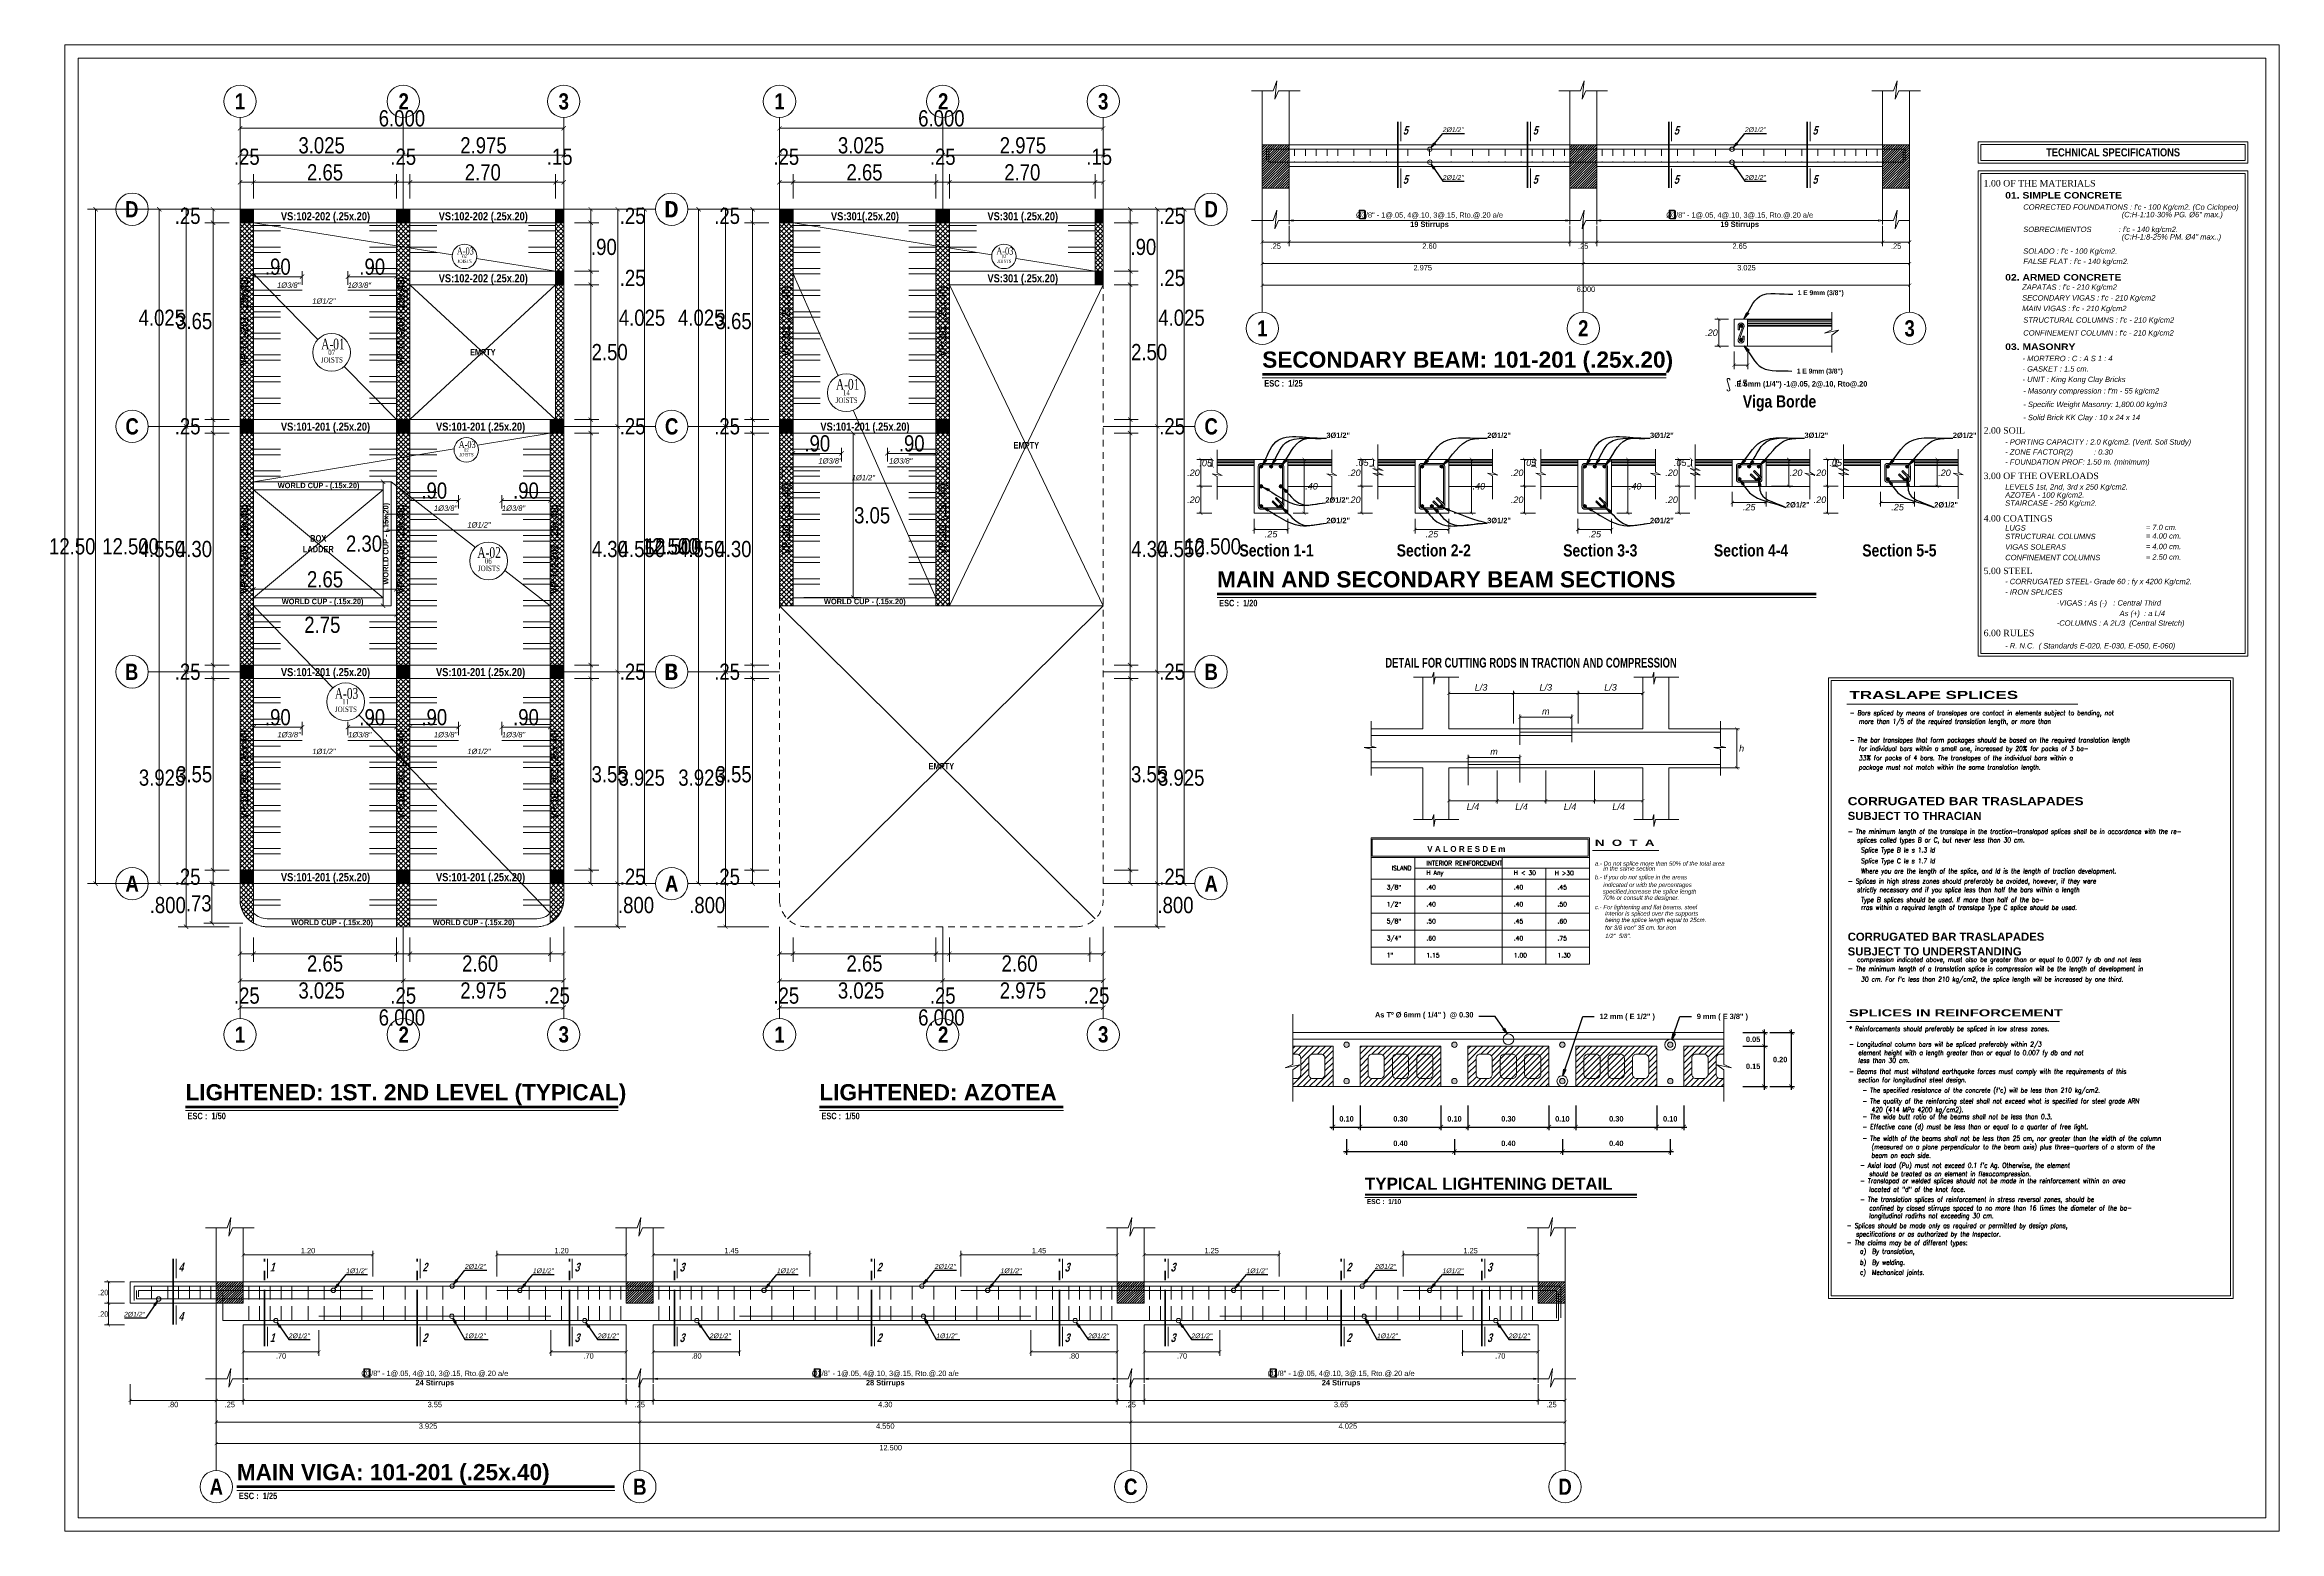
# Model space of a CAD drawing. Header units: millimetres. Extents: x 56 to 215, y 47 to 103.
# Drawn here: x 56.2 to 97.63, y 46.55 to 74.1 of the extents above; entities that cross this region are included whole.
import ezdxf
from ezdxf.enums import TextEntityAlignment as Align

# ---------------------------------------------------------------- set-up
doc = ezdxf.new("R2010")
doc.units = ezdxf.units.MM
for name, pattern in [('CENTER2', [28.575, 19.05, -3.175, 3.175, -3.175]), ('DASHED', [19.05, 12.7, -6.35]), ('DASHED2', [0.375, 0.25, -0.125])]:
    doc.linetypes.add(name, pattern=pattern)
for name, color, linetype, lineweight in [('A_Texto', 43, 'Continuous', 9), ('E_Acero', 240, 'Continuous', 60), ('E_Columna', 3, 'Continuous', 25), ('E_Estribo', 1, 'CENTER2', 20), ('E_Fierros', 2, 'Continuous', 50), ('E_Tipo de Techado', 6, 'Continuous', 15), ('E_Viga Borde', 10, 'Continuous', 20), ('E_Viga Principal', 52, 'Continuous', 30), ('E_Viga Secundaria', 133, 'Continuous', 20), ('E_Vigueta', 13, 'DASHED', 15), ('G_Achurados', 54, 'Continuous', 5), ('G_Complemento', 30, 'Continuous', 20), ('G_Cortes', 3, 'Continuous', 60), ('G_Ejes', 253, 'Continuous', 20), ('G_Proyección', 8, 'DASHED2', 15), ('G_Sombreados', 8, 'Continuous', 9), ('G_Texto', 122, 'Continuous', 20)]:
    doc.layers.add(name, color=color, linetype=linetype, lineweight=lineweight)
doc.layers.add('G_Acotación', color=171, linetype='Continuous')
doc.styles.add('Acotacion', font='ARIALN.TTF')
doc.styles.add('AMBIENTES', font='ARIALNB.TTF', dxfattribs={"height": 0.15})
doc.styles.add('ARIAL', font='ariali.ttf', dxfattribs={"height": 0.12})
doc.styles.add('ArialBlack', font='')
doc.styles.add('Cotas', font='ARIALNB.TTF', dxfattribs={"height": 0.1})
doc.styles.add('CUNSULTOR', font='times.ttf', dxfattribs={"width": 0.7})
doc.styles.add('Dutch801Rm', font='dutchb.ttf')
doc.styles.add('Eje', font='ARIALNB.TTF', dxfattribs={"height": 0.3})
doc.styles.add('LETRAS', font='simplex1.shx', dxfattribs={"oblique": 20})
doc.styles.add('LOGOTIPO', font='swissb.ttf')
doc.styles.add('Notas', font='ARIALNB.TTF', dxfattribs={"height": 0.15})
doc.styles.add('Textos', font='simplex.shx', dxfattribs={"width": 0.8, "oblique": 20})
doc.styles.add('Titulo', font='arialbd.ttf', dxfattribs={"height": 0.2})
doc.styles.add('Titulo Detalles', font='swissb.ttf')
doc.styles.add('TITULOS', font='ARIALNB.TTF', dxfattribs={"height": 0.3})
doc.styles.get('ArialBlack').set_extended_font_data('Arial Black')
doc.dimstyles.new('110', dxfattribs={"dimtxt": 1, "dimasz": 0.08, "dimexe": 0.06, "dimexo": 0.1, "dimgap": 0.1, "dimtad": 3, "dimtih": 1, "dimtoh": 1, "dimlfac": 0.2, "dimzin": 1, "dimdsep": 46, "dimtxsty": 'Cotas', "dimblk": 'ARCHTICK', "dimcen": 2.5, "dimdle": 0.06, "dimclrt": 3, "dimazin": 0, "dimtp": 0.2, "dimtm": 0.2, "dimtfac": 1, "dimtix": 1, "dimtmove": 1, "dimatfit": 3, "dimldrblk": 'CLOSEDBLANK', "dimfxl": 1, "dimtolj": 1, "dimtzin": 1, "dimarcsym": 0})
doc.dimstyles.new('120', dxfattribs={"dimtxt": 1, "dimasz": 0.06, "dimexe": 0.06, "dimexo": 0.1, "dimgap": 0.08, "dimtad": 3, "dimtih": 1, "dimtoh": 1, "dimlfac": 0.4, "dimzin": 1, "dimdsep": 46, "dimtxsty": 'Cotas', "dimblk": 'ARCHTICK', "dimcen": 2.5, "dimdle": 0.06, "dimclrt": 21, "dimazin": 0, "dimtp": 0.2, "dimtm": 0.2, "dimtfac": 1, "dimtix": 1, "dimtmove": 1, "dimatfit": 0, "dimfxl": 1, "dimtolj": 1, "dimtzin": 1, "dimarcsym": 0})
doc.dimstyles.new('125', dxfattribs={"dimtxt": 1, "dimasz": 0.06, "dimexe": 0.06, "dimexo": 0.1, "dimgap": 0.08, "dimtad": 3, "dimtih": 1, "dimtoh": 1, "dimlfac": 0.5, "dimzin": 1, "dimdsep": 46, "dimtxsty": 'Cotas', "dimblk": 'ARCHTICK', "dimcen": 2.5, "dimdle": 0.06, "dimclrt": 4, "dimazin": 0, "dimtp": 0.2, "dimtm": 0.2, "dimtfac": 1, "dimtix": 1, "dimtmove": 1, "dimatfit": 3, "dimfxl": 1, "dimtolj": 1, "dimtzin": 1, "dimarcsym": 0})
doc.dimstyles.new('Indicadores', dxfattribs={"dimtxt": 0.08, "dimasz": 0.08, "dimexe": 0.05, "dimexo": 0.1, "dimgap": 0.05, "dimtad": 2, "dimtih": 1, "dimtoh": 1, "dimzin": 4, "dimdsep": 46, "dimtxsty": 'ARIAL', "dimblk1": 'ARCHTICK', "dimblk2": 'ARCHTICK', "dimsah": 1, "dimcen": 0.02, "dimclrd": 8, "dimclre": 8, "dimclrt": 7, "dimadec": 0, "dimazin": 0, "dimtfac": 1, "dimtmove": 2, "dimatfit": 3, "dimldrblk": 'CLOSEDBLANK', "dimfxl": 1, "dimtolj": 1, "dimtzin": 4, "dimlwd": 9, "dimlwe": 9, "dimarcsym": 0})
doc.dimstyles.new('Lenin_20', dxfattribs={"dimscale": 0.5, "dimtxt": 0.1, "dimasz": 0.12, "dimexe": 0.15, "dimexo": 0.2, "dimgap": 0.05, "dimtad": 2, "dimtih": 1, "dimtoh": 1, "dimlfac": 0.4, "dimzin": 4, "dimdsep": 46, "dimtxsty": 'ARIAL', "dimblk": 'ARCHTICK', "dimcen": 0.12, "dimclrd": 256, "dimclre": 256, "dimclrt": 4, "dimazin": 1, "dimtm": 1e-09, "dimtfac": 1, "dimtmove": 2, "dimatfit": 2, "dimldrblk": 'ARCHTICK', "dimfxl": 1, "dimtolj": 1, "dimlwd": 13, "dimlwe": 18, "dimarcsym": 0})
doc.dimstyles.new('Lenin_25', dxfattribs={"dimscale": 0.5, "dimtxt": 0.2, "dimasz": 0.12, "dimexe": 0.15, "dimexo": 0.2, "dimgap": 0.05, "dimtad": 2, "dimtih": 1, "dimtoh": 1, "dimlfac": 0.5, "dimzin": 4, "dimdsep": 46, "dimtxsty": 'Acotacion', "dimblk": 'ARCHTICK', "dimcen": 0.12, "dimclrd": 256, "dimclre": 256, "dimclrt": 4, "dimazin": 1, "dimtm": 1e-09, "dimtfac": 1, "dimtmove": 2, "dimatfit": 2, "dimldrblk": 'ARCHTICK', "dimfxl": 1, "dimtolj": 1, "dimlwd": 13, "dimlwe": 18, "dimarcsym": 0})
doc.dimstyles.new('Lenin_50', dxfattribs={"dimtxt": 0.3, "dimasz": 0.08, "dimexe": 0.15, "dimexo": 0.2, "dimgap": 0.03, "dimtad": 2, "dimtih": 1, "dimtoh": 1, "dimlfac": -1, "dimzin": 4, "dimdsep": 46, "dimtxsty": 'Acotacion', "dimblk": 'ARCHTICK', "dimcen": 0.08, "dimclrd": 256, "dimclre": 256, "dimclrt": 4, "dimazin": 1, "dimtm": 1e-09, "dimtfac": 1, "dimtmove": 2, "dimatfit": 2, "dimfxl": 1, "dimtolj": 1, "dimlwd": 13, "dimlwe": 18, "dimarcsym": 0})
pattern_1 = [(135, (174.970722, -21.310414), (0.0112253202, 0.0112253202), [])]
pattern_2 = [(135, (174.970722, -21.160414), (0.0112253202, 0.0112253202), [])]
pattern_3 = [(135, (296.024676, -25.397145), (0.04490128, 0.04490128), []), (45, (296.024676, -25.397145), (0.04490128, -0.04490128), [])]
pattern_4 = [(135, (293.124676, -25.397145), (0.04490128, 0.04490128), []), (45, (293.124676, -25.397145), (0.04490128, -0.04490128), [])]
pattern_5 = [(135, (298.874676, -25.397145), (0.04490128, 0.04490128), []), (45, (298.874676, -25.397145), (0.04490128, -0.04490128), [])]
pattern_6 = [(135, (184.970722, -21.310414), (0.0112253202, 0.0112253202), [])]
pattern_7 = [(135, (306.024676, -25.397145), (0.04490128, 0.04490128), []), (45, (306.024676, -25.397145), (0.04490128, -0.04490128), [])]
pattern_8 = [(135, (303.124676, -25.397145), (0.04490128, 0.04490128), []), (45, (303.124676, -25.397145), (0.04490128, -0.04490128), [])]
pattern_9 = [(45, (-1088.73801, -1234.71255), (-0.0561266008, 0.0561266008), [])]

# ---------------------------------------------------------------- blocks, each defined once
blk = doc.blocks.new('Eri')
blk.add_line((-1.7, 0), (0, 0))
blk.add_circle((-2, 0), 0.3)
at = {"color": 1, "style": 'Eje', "flags": 4}
blk.add_attdef('H', text='', height=0.3, dxfattribs=at).set_placement((-2, 0), align=Align.MIDDLE_CENTER)
blk = doc.blocks.new('_ArchTick')
at = {"color": 0, "linetype": 'ByBlock', "const_width": 0.15}
blk.add_lwpolyline([(-0.5, -0.5), (0.5, 0.5)], dxfattribs=at)
blk = doc.blocks.new('*D500')
at = {"layer": 'Defpoints', "color": 0, "transparency": 16777216}
for p in [(65.825, 72.553), (59.825, 71.053), (65.825, 71.053)]:
    blk.add_point(p, dxfattribs=at)
at = {"layer": 'G_Acotación', "lineweight": 18, "transparency": 16777216}
for p, q in [((59.825, 71.253), (59.825, 72.703)), ((65.825, 71.253), (65.825, 72.703))]:
    blk.add_line(p, q, dxfattribs=at)
at = {"layer": 'G_Acotación', "lineweight": 13, "transparency": 16777216}
blk.add_line((59.825, 72.553), (65.825, 72.553), dxfattribs=at)
at = {"layer": 'G_Acotación', "lineweight": 13, "transparency": 16777216, "xscale": 0.08, "yscale": 0.08, "zscale": 0.08, "rotation": 180}
blk.add_blockref('_ArchTick', (59.825, 72.553), dxfattribs=at)
at = {"layer": 'G_Acotación', "lineweight": 13, "transparency": 16777216, "xscale": 0.08, "yscale": 0.08, "zscale": 0.08}
blk.add_blockref('_ArchTick', (65.825, 72.553), dxfattribs=at)
at = {"layer": 'G_Acotación', "color": 4, "lineweight": 5, "transparency": 16777216, "insert": (62.825, 72.736), "char_height": 0.3, "attachment_point": 5, "style": 'Acotacion'}
blk.add_mtext('\\A1;6.000', dxfattribs=at)
blk = doc.blocks.new('*D501')
at = {"layer": 'Defpoints', "color": 0, "transparency": 16777216}
for p in [(65.825, 72.053), (62.85, 71.053), (65.825, 71.053)]:
    blk.add_point(p, dxfattribs=at)
at = {"layer": 'G_Acotación', "lineweight": 18, "transparency": 16777216}
for p, q in [((62.85, 71.253), (62.85, 72.203)), ((65.825, 71.253), (65.825, 72.203))]:
    blk.add_line(p, q, dxfattribs=at)
at = {"layer": 'G_Acotación', "lineweight": 13, "transparency": 16777216}
blk.add_line((62.85, 72.053), (65.825, 72.053), dxfattribs=at)
at = {"layer": 'G_Acotación', "lineweight": 13, "transparency": 16777216, "xscale": 0.08, "yscale": 0.08, "zscale": 0.08, "rotation": 180}
blk.add_blockref('_ArchTick', (62.85, 72.053), dxfattribs=at)
at = {"layer": 'G_Acotación', "lineweight": 13, "transparency": 16777216, "xscale": 0.08, "yscale": 0.08, "zscale": 0.08}
blk.add_blockref('_ArchTick', (65.825, 72.053), dxfattribs=at)
at = {"layer": 'G_Acotación', "color": 4, "lineweight": 5, "transparency": 16777216, "insert": (64.337, 72.236), "char_height": 0.3, "attachment_point": 5, "style": 'Acotacion'}
blk.add_mtext('\\A1;2.975', dxfattribs=at)
blk = doc.blocks.new('*D502')
at = {"layer": 'Defpoints', "color": 0, "transparency": 16777216}
for p in [(62.85, 72.053), (59.825, 71.053), (62.85, 71.053)]:
    blk.add_point(p, dxfattribs=at)
at = {"layer": 'G_Acotación', "lineweight": 18, "transparency": 16777216}
for p, q in [((59.825, 71.253), (59.825, 72.203)), ((62.85, 71.253), (62.85, 72.203))]:
    blk.add_line(p, q, dxfattribs=at)
at = {"layer": 'G_Acotación', "lineweight": 13, "transparency": 16777216}
blk.add_line((59.825, 72.053), (62.85, 72.053), dxfattribs=at)
at = {"layer": 'G_Acotación', "lineweight": 13, "transparency": 16777216, "xscale": 0.08, "yscale": 0.08, "zscale": 0.08, "rotation": 180}
blk.add_blockref('_ArchTick', (59.825, 72.053), dxfattribs=at)
at = {"layer": 'G_Acotación', "lineweight": 13, "transparency": 16777216, "xscale": 0.08, "yscale": 0.08, "zscale": 0.08}
blk.add_blockref('_ArchTick', (62.85, 72.053), dxfattribs=at)
at = {"layer": 'G_Acotación', "color": 4, "lineweight": 5, "transparency": 16777216, "insert": (61.337, 72.236), "char_height": 0.3, "attachment_point": 5, "style": 'Acotacion'}
blk.add_mtext('\\A1;3.025', dxfattribs=at)
blk = doc.blocks.new('*D503')
at = {"layer": 'Defpoints', "color": 0, "transparency": 16777216}
for p in [(59.825, 57.753), (65.825, 57.753), (65.825, 56.253)]:
    blk.add_point(p, dxfattribs=at)
at = {"layer": 'G_Acotación', "lineweight": 18, "transparency": 16777216}
for p, q in [((59.825, 57.553), (59.825, 56.103)), ((65.825, 57.553), (65.825, 56.103))]:
    blk.add_line(p, q, dxfattribs=at)
at = {"layer": 'G_Acotación', "lineweight": 13, "transparency": 16777216}
blk.add_line((59.825, 56.253), (65.825, 56.253), dxfattribs=at)
at = {"layer": 'G_Acotación', "lineweight": 13, "transparency": 16777216, "xscale": 0.08, "yscale": 0.08, "zscale": 0.08, "rotation": 180}
blk.add_blockref('_ArchTick', (59.825, 56.253), dxfattribs=at)
at = {"layer": 'G_Acotación', "lineweight": 13, "transparency": 16777216, "xscale": 0.08, "yscale": 0.08, "zscale": 0.08}
blk.add_blockref('_ArchTick', (65.825, 56.253), dxfattribs=at)
at = {"layer": 'G_Acotación', "color": 4, "lineweight": 5, "transparency": 16777216, "insert": (62.825, 56.07), "char_height": 0.3, "attachment_point": 5, "style": 'Acotacion'}
blk.add_mtext('\\A1;6.000', dxfattribs=at)
blk = doc.blocks.new('*D504')
at = {"layer": 'Defpoints', "color": 0, "transparency": 16777216}
for p in [(62.85, 57.753), (65.825, 57.753), (65.825, 56.753)]:
    blk.add_point(p, dxfattribs=at)
at = {"layer": 'G_Acotación', "lineweight": 18, "transparency": 16777216}
for p, q in [((62.85, 57.553), (62.85, 56.603)), ((65.825, 57.553), (65.825, 56.603))]:
    blk.add_line(p, q, dxfattribs=at)
at = {"layer": 'G_Acotación', "lineweight": 13, "transparency": 16777216}
blk.add_line((62.85, 56.753), (65.825, 56.753), dxfattribs=at)
at = {"layer": 'G_Acotación', "lineweight": 13, "transparency": 16777216, "xscale": 0.08, "yscale": 0.08, "zscale": 0.08, "rotation": 180}
blk.add_blockref('_ArchTick', (62.85, 56.753), dxfattribs=at)
at = {"layer": 'G_Acotación', "lineweight": 13, "transparency": 16777216, "xscale": 0.08, "yscale": 0.08, "zscale": 0.08}
blk.add_blockref('_ArchTick', (65.825, 56.753), dxfattribs=at)
at = {"layer": 'G_Acotación', "color": 4, "lineweight": 5, "transparency": 16777216, "insert": (64.337, 56.57), "char_height": 0.3, "attachment_point": 5, "style": 'Acotacion'}
blk.add_mtext('\\A1;2.975', dxfattribs=at)
blk = doc.blocks.new('*D505')
at = {"layer": 'Defpoints', "color": 0, "transparency": 16777216}
for p in [(59.825, 57.753), (62.85, 57.753), (62.85, 56.753)]:
    blk.add_point(p, dxfattribs=at)
at = {"layer": 'G_Acotación', "lineweight": 18, "transparency": 16777216}
for p, q in [((59.825, 57.553), (59.825, 56.603)), ((62.85, 57.553), (62.85, 56.603))]:
    blk.add_line(p, q, dxfattribs=at)
at = {"layer": 'G_Acotación', "lineweight": 13, "transparency": 16777216}
blk.add_line((59.825, 56.753), (62.85, 56.753), dxfattribs=at)
at = {"layer": 'G_Acotación', "lineweight": 13, "transparency": 16777216, "xscale": 0.08, "yscale": 0.08, "zscale": 0.08, "rotation": 180}
blk.add_blockref('_ArchTick', (59.825, 56.753), dxfattribs=at)
at = {"layer": 'G_Acotación', "lineweight": 13, "transparency": 16777216, "xscale": 0.08, "yscale": 0.08, "zscale": 0.08}
blk.add_blockref('_ArchTick', (62.85, 56.753), dxfattribs=at)
at = {"layer": 'G_Acotación', "color": 4, "lineweight": 5, "transparency": 16777216, "insert": (61.337, 56.57), "char_height": 0.3, "attachment_point": 5, "style": 'Acotacion'}
blk.add_mtext('\\A1;3.025', dxfattribs=at)
blk = doc.blocks.new('*D506')
at = {"layer": 'Defpoints', "color": 0, "transparency": 16777216}
for p in [(58.325, 71.053), (59.825, 71.053), (59.825, 58.553)]:
    blk.add_point(p, dxfattribs=at)
at = {"layer": 'G_Acotación', "lineweight": 18, "transparency": 16777216}
for p, q in [((59.625, 71.053), (58.175, 71.053)), ((59.625, 58.553), (58.175, 58.553))]:
    blk.add_line(p, q, dxfattribs=at)
at = {"layer": 'G_Acotación', "lineweight": 13, "transparency": 16777216}
blk.add_line((58.325, 58.553), (58.325, 71.053), dxfattribs=at)
at = {"layer": 'G_Acotación', "lineweight": 13, "transparency": 16777216, "xscale": 0.08, "yscale": 0.08, "zscale": 0.08}
for p, rotation in [((58.325, 71.053), 90), ((58.325, 58.553), 270)]:
    blk.add_blockref('_ArchTick', p, dxfattribs=dict(at, rotation=rotation))
at = {"layer": 'G_Acotación', "color": 4, "lineweight": 5, "transparency": 16777216, "insert": (57.796, 64.803), "char_height": 0.3, "attachment_point": 5, "style": 'Acotacion'}
blk.add_mtext('\\A1;12.500', dxfattribs=at)
blk = doc.blocks.new('*D507')
at = {"layer": 'Defpoints', "color": 0, "transparency": 16777216}
for p in [(58.825, 62.478), (59.825, 62.478), (59.825, 58.553)]:
    blk.add_point(p, dxfattribs=at)
at = {"layer": 'G_Acotación', "lineweight": 18, "transparency": 16777216}
for p, q in [((59.625, 62.478), (58.675, 62.478)), ((59.625, 58.553), (58.675, 58.553))]:
    blk.add_line(p, q, dxfattribs=at)
at = {"layer": 'G_Acotación', "lineweight": 13, "transparency": 16777216}
blk.add_line((58.825, 58.553), (58.825, 62.478), dxfattribs=at)
at = {"layer": 'G_Acotación', "lineweight": 13, "transparency": 16777216, "xscale": 0.08, "yscale": 0.08, "zscale": 0.08}
for p, rotation in [((58.825, 62.478), 90), ((58.825, 58.553), 270)]:
    blk.add_blockref('_ArchTick', p, dxfattribs=dict(at, rotation=rotation))
at = {"layer": 'G_Acotación', "color": 4, "lineweight": 5, "transparency": 16777216, "insert": (58.379, 60.515), "char_height": 0.3, "attachment_point": 5, "style": 'Acotacion'}
blk.add_mtext('\\A1;3.925', dxfattribs=at)
blk = doc.blocks.new('*D508')
at = {"layer": 'Defpoints', "color": 0, "transparency": 16777216}
for p in [(58.825, 67.028), (59.825, 67.028), (59.825, 62.478)]:
    blk.add_point(p, dxfattribs=at)
at = {"layer": 'G_Acotación', "lineweight": 18, "transparency": 16777216}
for p, q in [((59.625, 67.028), (58.675, 67.028)), ((59.625, 62.478), (58.675, 62.478))]:
    blk.add_line(p, q, dxfattribs=at)
at = {"layer": 'G_Acotación', "lineweight": 13, "transparency": 16777216}
blk.add_line((58.825, 62.478), (58.825, 67.028), dxfattribs=at)
at = {"layer": 'G_Acotación', "lineweight": 13, "transparency": 16777216, "xscale": 0.08, "yscale": 0.08, "zscale": 0.08}
for p, rotation in [((58.825, 67.028), 90), ((58.825, 62.478), 270)]:
    blk.add_blockref('_ArchTick', p, dxfattribs=dict(at, rotation=rotation))
at = {"layer": 'G_Acotación', "color": 4, "lineweight": 5, "transparency": 16777216, "insert": (58.375, 64.753), "char_height": 0.3, "attachment_point": 5, "style": 'Acotacion'}
blk.add_mtext('\\A1;4.550', dxfattribs=at)
blk = doc.blocks.new('*D509')
at = {"layer": 'Defpoints', "color": 0, "transparency": 16777216}
for p in [(58.825, 71.053), (59.825, 71.053), (59.825, 67.028)]:
    blk.add_point(p, dxfattribs=at)
at = {"layer": 'G_Acotación', "lineweight": 18, "transparency": 16777216}
for p, q in [((59.625, 71.053), (58.675, 71.053)), ((59.625, 67.028), (58.675, 67.028))]:
    blk.add_line(p, q, dxfattribs=at)
at = {"layer": 'G_Acotación', "lineweight": 13, "transparency": 16777216}
blk.add_line((58.825, 67.028), (58.825, 71.053), dxfattribs=at)
at = {"layer": 'G_Acotación', "lineweight": 13, "transparency": 16777216, "xscale": 0.08, "yscale": 0.08, "zscale": 0.08}
for p, rotation in [((58.825, 71.053), 90), ((58.825, 67.028), 270)]:
    blk.add_blockref('_ArchTick', p, dxfattribs=dict(at, rotation=rotation))
at = {"layer": 'G_Acotación', "color": 4, "lineweight": 5, "transparency": 16777216, "insert": (58.374, 69.04), "char_height": 0.3, "attachment_point": 5, "style": 'Acotacion'}
blk.add_mtext('\\A1;4.025', dxfattribs=at)
blk = doc.blocks.new('*D510')
at = {"layer": 'Defpoints', "color": 0, "transparency": 16777216}
for p in [(58.825, 58.553), (59.825, 58.553), (59.825, 57.753)]:
    blk.add_point(p, dxfattribs=at)
at = {"layer": 'G_Acotación', "lineweight": 18, "transparency": 16777216}
for p, q in [((59.625, 58.553), (58.675, 58.553)), ((59.625, 57.753), (58.675, 57.753))]:
    blk.add_line(p, q, dxfattribs=at)
at = {"layer": 'G_Acotación', "lineweight": 13, "transparency": 16777216}
blk.add_line((58.825, 57.753), (58.825, 58.553), dxfattribs=at)
at = {"layer": 'G_Acotación', "lineweight": 13, "transparency": 16777216, "xscale": 0.08, "yscale": 0.08, "zscale": 0.08}
for p, rotation in [((58.825, 58.553), 90), ((58.825, 57.753), 270)]:
    blk.add_blockref('_ArchTick', p, dxfattribs=dict(at, rotation=rotation))
at = {"layer": 'G_Acotación', "color": 4, "lineweight": 5, "transparency": 16777216, "insert": (58.485, 58.153), "char_height": 0.3, "attachment_point": 5, "style": 'Acotacion'}
blk.add_mtext('\\A1;.800', dxfattribs=at)
blk = doc.blocks.new('*D511')
at = {"layer": 'Defpoints', "color": 0, "transparency": 16777216}
for p in [(65.825, 71.053), (67.325, 71.053), (65.825, 58.553)]:
    blk.add_point(p, dxfattribs=at)
at = {"layer": 'G_Acotación', "lineweight": 18, "transparency": 16777216}
for p, q in [((66.025, 71.053), (67.475, 71.053)), ((66.025, 58.553), (67.475, 58.553))]:
    blk.add_line(p, q, dxfattribs=at)
at = {"layer": 'G_Acotación', "lineweight": 13, "transparency": 16777216}
blk.add_line((67.325, 58.553), (67.325, 71.053), dxfattribs=at)
at = {"layer": 'G_Acotación', "lineweight": 13, "transparency": 16777216, "xscale": 0.08, "yscale": 0.08, "zscale": 0.08}
for p, rotation in [((67.325, 71.053), 90), ((67.325, 58.553), 270)]:
    blk.add_blockref('_ArchTick', p, dxfattribs=dict(at, rotation=rotation))
at = {"layer": 'G_Acotación', "color": 4, "lineweight": 5, "transparency": 16777216, "insert": (67.853, 64.803), "char_height": 0.3, "attachment_point": 5, "style": 'Acotacion'}
blk.add_mtext('\\A1;12.500', dxfattribs=at)
blk = doc.blocks.new('*D512')
at = {"layer": 'Defpoints', "color": 0, "transparency": 16777216}
for p in [(65.825, 62.478), (66.825, 62.478), (65.825, 58.553)]:
    blk.add_point(p, dxfattribs=at)
at = {"layer": 'G_Acotación', "lineweight": 18, "transparency": 16777216}
for p, q in [((66.025, 62.478), (66.975, 62.478)), ((66.025, 58.553), (66.975, 58.553))]:
    blk.add_line(p, q, dxfattribs=at)
at = {"layer": 'G_Acotación', "lineweight": 13, "transparency": 16777216}
blk.add_line((66.825, 58.553), (66.825, 62.478), dxfattribs=at)
at = {"layer": 'G_Acotación', "lineweight": 13, "transparency": 16777216, "xscale": 0.08, "yscale": 0.08, "zscale": 0.08}
for p, rotation in [((66.825, 62.478), 90), ((66.825, 58.553), 270)]:
    blk.add_blockref('_ArchTick', p, dxfattribs=dict(at, rotation=rotation))
at = {"layer": 'G_Acotación', "color": 4, "lineweight": 5, "transparency": 16777216, "insert": (67.271, 60.515), "char_height": 0.3, "attachment_point": 5, "style": 'Acotacion'}
blk.add_mtext('\\A1;3.925', dxfattribs=at)
blk = doc.blocks.new('*D513')
at = {"layer": 'Defpoints', "color": 0, "transparency": 16777216}
for p in [(65.825, 67.028), (66.825, 67.028), (65.825, 62.478)]:
    blk.add_point(p, dxfattribs=at)
at = {"layer": 'G_Acotación', "lineweight": 18, "transparency": 16777216}
for p, q in [((66.025, 67.028), (66.975, 67.028)), ((66.025, 62.478), (66.975, 62.478))]:
    blk.add_line(p, q, dxfattribs=at)
at = {"layer": 'G_Acotación', "lineweight": 13, "transparency": 16777216}
blk.add_line((66.825, 62.478), (66.825, 67.028), dxfattribs=at)
at = {"layer": 'G_Acotación', "lineweight": 13, "transparency": 16777216, "xscale": 0.08, "yscale": 0.08, "zscale": 0.08}
for p, rotation in [((66.825, 67.028), 90), ((66.825, 62.478), 270)]:
    blk.add_blockref('_ArchTick', p, dxfattribs=dict(at, rotation=rotation))
at = {"layer": 'G_Acotación', "color": 4, "lineweight": 5, "transparency": 16777216, "insert": (67.274, 64.753), "char_height": 0.3, "attachment_point": 5, "style": 'Acotacion'}
blk.add_mtext('\\A1;4.550', dxfattribs=at)
blk = doc.blocks.new('*D514')
at = {"layer": 'Defpoints', "color": 0, "transparency": 16777216}
for p in [(65.825, 71.053), (66.825, 71.053), (65.825, 67.028)]:
    blk.add_point(p, dxfattribs=at)
at = {"layer": 'G_Acotación', "lineweight": 18, "transparency": 16777216}
for p, q in [((66.025, 71.053), (66.975, 71.053)), ((66.025, 67.028), (66.975, 67.028))]:
    blk.add_line(p, q, dxfattribs=at)
at = {"layer": 'G_Acotación', "lineweight": 13, "transparency": 16777216}
blk.add_line((66.825, 67.028), (66.825, 71.053), dxfattribs=at)
at = {"layer": 'G_Acotación', "lineweight": 13, "transparency": 16777216, "xscale": 0.08, "yscale": 0.08, "zscale": 0.08}
for p, rotation in [((66.825, 71.053), 90), ((66.825, 67.028), 270)]:
    blk.add_blockref('_ArchTick', p, dxfattribs=dict(at, rotation=rotation))
at = {"layer": 'G_Acotación', "color": 4, "lineweight": 5, "transparency": 16777216, "insert": (67.276, 69.04), "char_height": 0.3, "attachment_point": 5, "style": 'Acotacion'}
blk.add_mtext('\\A1;4.025', dxfattribs=at)
blk = doc.blocks.new('*D515')
at = {"layer": 'Defpoints', "color": 0, "transparency": 16777216}
for p in [(65.825, 58.553), (66.825, 58.553), (65.825, 57.753)]:
    blk.add_point(p, dxfattribs=at)
at = {"layer": 'G_Acotación', "lineweight": 18, "transparency": 16777216}
for p, q in [((66.025, 58.553), (66.975, 58.553)), ((66.025, 57.753), (66.975, 57.753))]:
    blk.add_line(p, q, dxfattribs=at)
at = {"layer": 'G_Acotación', "lineweight": 13, "transparency": 16777216}
blk.add_line((66.825, 57.753), (66.825, 58.553), dxfattribs=at)
at = {"layer": 'G_Acotación', "lineweight": 13, "transparency": 16777216, "xscale": 0.08, "yscale": 0.08, "zscale": 0.08}
for p, rotation in [((66.825, 58.553), 90), ((66.825, 57.753), 270)]:
    blk.add_blockref('_ArchTick', p, dxfattribs=dict(at, rotation=rotation))
at = {"layer": 'G_Acotación', "color": 4, "lineweight": 5, "transparency": 16777216, "insert": (67.165, 58.153), "char_height": 0.3, "attachment_point": 5, "style": 'Acotacion'}
blk.add_mtext('\\A1;.800', dxfattribs=at)
blk = doc.blocks.new('*D516')
at = {"layer": 'Defpoints', "color": 0, "transparency": 16777216}
for p in [(65.675, 71.553), (65.675, 71.053), (65.825, 71.053)]:
    blk.add_point(p, dxfattribs=at)
at = {"layer": 'G_Acotación', "lineweight": 18, "transparency": 16777216}
for p, q in [((65.675, 71.253), (65.675, 71.703)), ((65.825, 71.253), (65.825, 71.703))]:
    blk.add_line(p, q, dxfattribs=at)
at = {"layer": 'G_Acotación', "lineweight": 13, "transparency": 16777216}
blk.add_line((65.825, 71.553), (65.675, 71.553), dxfattribs=at)
at = {"layer": 'G_Acotación', "lineweight": 13, "transparency": 16777216, "xscale": 0.08, "yscale": 0.08, "zscale": 0.08, "rotation": 180}
blk.add_blockref('_ArchTick', (65.675, 71.553), dxfattribs=at)
at = {"layer": 'G_Acotación', "lineweight": 13, "transparency": 16777216, "xscale": 0.08, "yscale": 0.08, "zscale": 0.08}
blk.add_blockref('_ArchTick', (65.825, 71.553), dxfattribs=at)
at = {"layer": 'G_Acotación', "color": 4, "lineweight": 5, "transparency": 16777216, "insert": (65.75, 72.024), "char_height": 0.3, "attachment_point": 5, "style": 'Acotacion'}
blk.add_mtext('\\A1;.15', dxfattribs=at)
blk = doc.blocks.new('*D653')
at = {"layer": 'Defpoints', "color": 0, "transparency": 16777216}
for p in [(62.975, 71.553), (62.975, 71.053), (65.675, 71.053)]:
    blk.add_point(p, dxfattribs=at)
at = {"layer": 'G_Acotación', "lineweight": 18, "transparency": 16777216}
for p, q in [((62.975, 71.253), (62.975, 71.703)), ((65.675, 71.253), (65.675, 71.703))]:
    blk.add_line(p, q, dxfattribs=at)
at = {"layer": 'G_Acotación', "lineweight": 13, "transparency": 16777216}
blk.add_line((65.675, 71.553), (62.975, 71.553), dxfattribs=at)
at = {"layer": 'G_Acotación', "lineweight": 13, "transparency": 16777216, "xscale": 0.08, "yscale": 0.08, "zscale": 0.08, "rotation": 180}
blk.add_blockref('_ArchTick', (62.975, 71.553), dxfattribs=at)
at = {"layer": 'G_Acotación', "lineweight": 13, "transparency": 16777216, "xscale": 0.08, "yscale": 0.08, "zscale": 0.08}
blk.add_blockref('_ArchTick', (65.675, 71.553), dxfattribs=at)
at = {"layer": 'G_Acotación', "color": 4, "lineweight": 5, "transparency": 16777216, "insert": (64.325, 71.736), "char_height": 0.3, "attachment_point": 5, "style": 'Acotacion'}
blk.add_mtext('\\A1;2.70', dxfattribs=at)
blk = doc.blocks.new('*D654')
at = {"layer": 'Defpoints', "color": 0, "transparency": 16777216}
for p in [(62.725, 71.553), (62.725, 71.053), (62.975, 71.053)]:
    blk.add_point(p, dxfattribs=at)
at = {"layer": 'G_Acotación', "lineweight": 18, "transparency": 16777216}
for p, q in [((62.725, 71.253), (62.725, 71.703)), ((62.975, 71.253), (62.975, 71.703))]:
    blk.add_line(p, q, dxfattribs=at)
at = {"layer": 'G_Acotación', "lineweight": 13, "transparency": 16777216}
blk.add_line((62.975, 71.553), (62.725, 71.553), dxfattribs=at)
at = {"layer": 'G_Acotación', "lineweight": 13, "transparency": 16777216, "xscale": 0.08, "yscale": 0.08, "zscale": 0.08, "rotation": 180}
blk.add_blockref('_ArchTick', (62.725, 71.553), dxfattribs=at)
at = {"layer": 'G_Acotación', "lineweight": 13, "transparency": 16777216, "xscale": 0.08, "yscale": 0.08, "zscale": 0.08}
blk.add_blockref('_ArchTick', (62.975, 71.553), dxfattribs=at)
at = {"layer": 'G_Acotación', "color": 4, "lineweight": 5, "transparency": 16777216, "insert": (62.85, 72.024), "char_height": 0.3, "attachment_point": 5, "style": 'Acotacion'}
blk.add_mtext('\\A1;.25', dxfattribs=at)
blk = doc.blocks.new('*D517')
at = {"layer": 'Defpoints', "color": 0, "transparency": 16777216}
for p in [(60.075, 71.553), (60.075, 71.053), (62.725, 71.053)]:
    blk.add_point(p, dxfattribs=at)
at = {"layer": 'G_Acotación', "lineweight": 18, "transparency": 16777216}
for p, q in [((60.075, 71.253), (60.075, 71.703)), ((62.725, 71.253), (62.725, 71.703))]:
    blk.add_line(p, q, dxfattribs=at)
at = {"layer": 'G_Acotación', "lineweight": 13, "transparency": 16777216}
blk.add_line((62.725, 71.553), (60.075, 71.553), dxfattribs=at)
at = {"layer": 'G_Acotación', "lineweight": 13, "transparency": 16777216, "xscale": 0.08, "yscale": 0.08, "zscale": 0.08, "rotation": 180}
blk.add_blockref('_ArchTick', (60.075, 71.553), dxfattribs=at)
at = {"layer": 'G_Acotación', "lineweight": 13, "transparency": 16777216, "xscale": 0.08, "yscale": 0.08, "zscale": 0.08}
blk.add_blockref('_ArchTick', (62.725, 71.553), dxfattribs=at)
at = {"layer": 'G_Acotación', "color": 4, "lineweight": 5, "transparency": 16777216, "insert": (61.4, 71.736), "char_height": 0.3, "attachment_point": 5, "style": 'Acotacion'}
blk.add_mtext('\\A1;2.65', dxfattribs=at)
blk = doc.blocks.new('*D518')
at = {"layer": 'Defpoints', "color": 0, "transparency": 16777216}
for p in [(59.825, 71.553), (59.825, 71.053), (60.075, 71.053)]:
    blk.add_point(p, dxfattribs=at)
at = {"layer": 'G_Acotación', "lineweight": 18, "transparency": 16777216}
for p, q in [((59.825, 71.253), (59.825, 71.703)), ((60.075, 71.253), (60.075, 71.703))]:
    blk.add_line(p, q, dxfattribs=at)
at = {"layer": 'G_Acotación', "lineweight": 13, "transparency": 16777216}
blk.add_line((60.075, 71.553), (59.825, 71.553), dxfattribs=at)
at = {"layer": 'G_Acotación', "lineweight": 13, "transparency": 16777216, "xscale": 0.08, "yscale": 0.08, "zscale": 0.08, "rotation": 180}
blk.add_blockref('_ArchTick', (59.825, 71.553), dxfattribs=at)
at = {"layer": 'G_Acotación', "lineweight": 13, "transparency": 16777216, "xscale": 0.08, "yscale": 0.08, "zscale": 0.08}
blk.add_blockref('_ArchTick', (60.075, 71.553), dxfattribs=at)
at = {"layer": 'G_Acotación', "color": 4, "lineweight": 5, "transparency": 16777216, "insert": (59.95, 72.024), "char_height": 0.3, "attachment_point": 5, "style": 'Acotacion'}
blk.add_mtext('\\A1;.25', dxfattribs=at)
blk = doc.blocks.new('*D519')
at = {"layer": 'Defpoints', "color": 0, "transparency": 16777216}
for p in [(59.325, 58.803), (59.825, 58.803), (59.825, 58.553)]:
    blk.add_point(p, dxfattribs=at)
at = {"layer": 'G_Acotación', "lineweight": 18, "transparency": 16777216}
for p, q in [((59.625, 58.803), (59.175, 58.803)), ((59.625, 58.553), (59.175, 58.553))]:
    blk.add_line(p, q, dxfattribs=at)
at = {"layer": 'G_Acotación', "lineweight": 13, "transparency": 16777216}
blk.add_line((59.325, 58.553), (59.325, 58.803), dxfattribs=at)
at = {"layer": 'G_Acotación', "lineweight": 13, "transparency": 16777216, "xscale": 0.08, "yscale": 0.08, "zscale": 0.08}
for p, rotation in [((59.325, 58.803), 90), ((59.325, 58.553), 270)]:
    blk.add_blockref('_ArchTick', p, dxfattribs=dict(at, rotation=rotation))
at = {"layer": 'G_Acotación', "color": 4, "lineweight": 5, "transparency": 16777216, "insert": (58.853, 58.678), "char_height": 0.3, "attachment_point": 5, "style": 'Acotacion'}
blk.add_mtext('\\A1;.25', dxfattribs=at)
blk = doc.blocks.new('*D520')
at = {"layer": 'Defpoints', "color": 0, "transparency": 16777216}
for p in [(59.325, 62.353), (59.825, 62.353), (59.825, 58.803)]:
    blk.add_point(p, dxfattribs=at)
at = {"layer": 'G_Acotación', "lineweight": 18, "transparency": 16777216}
for p, q in [((59.625, 62.353), (59.175, 62.353)), ((59.625, 58.803), (59.175, 58.803))]:
    blk.add_line(p, q, dxfattribs=at)
at = {"layer": 'G_Acotación', "lineweight": 13, "transparency": 16777216}
blk.add_line((59.325, 58.803), (59.325, 62.353), dxfattribs=at)
at = {"layer": 'G_Acotación', "lineweight": 13, "transparency": 16777216, "xscale": 0.08, "yscale": 0.08, "zscale": 0.08}
for p, rotation in [((59.325, 62.353), 90), ((59.325, 58.803), 270)]:
    blk.add_blockref('_ArchTick', p, dxfattribs=dict(at, rotation=rotation))
at = {"layer": 'G_Acotación', "color": 4, "lineweight": 5, "transparency": 16777216, "insert": (58.974, 60.578), "char_height": 0.3, "attachment_point": 5, "style": 'Acotacion'}
blk.add_mtext('\\A1;3.55', dxfattribs=at)
blk = doc.blocks.new('*D521')
at = {"layer": 'Defpoints', "color": 0, "transparency": 16777216}
for p in [(59.325, 62.603), (59.825, 62.603), (59.825, 62.353)]:
    blk.add_point(p, dxfattribs=at)
at = {"layer": 'G_Acotación', "lineweight": 18, "transparency": 16777216}
for p, q in [((59.625, 62.603), (59.175, 62.603)), ((59.625, 62.353), (59.175, 62.353))]:
    blk.add_line(p, q, dxfattribs=at)
at = {"layer": 'G_Acotación', "lineweight": 13, "transparency": 16777216}
blk.add_line((59.325, 62.353), (59.325, 62.603), dxfattribs=at)
at = {"layer": 'G_Acotación', "lineweight": 13, "transparency": 16777216, "xscale": 0.08, "yscale": 0.08, "zscale": 0.08}
for p, rotation in [((59.325, 62.603), 90), ((59.325, 62.353), 270)]:
    blk.add_blockref('_ArchTick', p, dxfattribs=dict(at, rotation=rotation))
at = {"layer": 'G_Acotación', "color": 4, "lineweight": 5, "transparency": 16777216, "insert": (58.853, 62.478), "char_height": 0.3, "attachment_point": 5, "style": 'Acotacion'}
blk.add_mtext('\\A1;.25', dxfattribs=at)
blk = doc.blocks.new('*D522')
at = {"layer": 'Defpoints', "color": 0, "transparency": 16777216}
for p in [(59.325, 66.903), (59.825, 66.903), (59.825, 62.603)]:
    blk.add_point(p, dxfattribs=at)
at = {"layer": 'G_Acotación', "lineweight": 18, "transparency": 16777216}
for p, q in [((59.625, 66.903), (59.175, 66.903)), ((59.625, 62.603), (59.175, 62.603))]:
    blk.add_line(p, q, dxfattribs=at)
at = {"layer": 'G_Acotación', "lineweight": 13, "transparency": 16777216}
blk.add_line((59.325, 62.603), (59.325, 66.903), dxfattribs=at)
at = {"layer": 'G_Acotación', "lineweight": 13, "transparency": 16777216, "xscale": 0.08, "yscale": 0.08, "zscale": 0.08}
for p, rotation in [((59.325, 66.903), 90), ((59.325, 62.603), 270)]:
    blk.add_blockref('_ArchTick', p, dxfattribs=dict(at, rotation=rotation))
at = {"layer": 'G_Acotación', "color": 4, "lineweight": 5, "transparency": 16777216, "insert": (58.971, 64.753), "char_height": 0.3, "attachment_point": 5, "style": 'Acotacion'}
blk.add_mtext('\\A1;4.30', dxfattribs=at)
blk = doc.blocks.new('*D523')
at = {"layer": 'Defpoints', "color": 0, "transparency": 16777216}
for p in [(59.325, 67.153), (59.825, 67.153), (59.825, 66.903)]:
    blk.add_point(p, dxfattribs=at)
at = {"layer": 'G_Acotación', "lineweight": 18, "transparency": 16777216}
for p, q in [((59.625, 67.153), (59.175, 67.153)), ((59.625, 66.903), (59.175, 66.903))]:
    blk.add_line(p, q, dxfattribs=at)
at = {"layer": 'G_Acotación', "lineweight": 13, "transparency": 16777216}
blk.add_line((59.325, 66.903), (59.325, 67.153), dxfattribs=at)
at = {"layer": 'G_Acotación', "lineweight": 13, "transparency": 16777216, "xscale": 0.08, "yscale": 0.08, "zscale": 0.08}
for p, rotation in [((59.325, 67.153), 90), ((59.325, 66.903), 270)]:
    blk.add_blockref('_ArchTick', p, dxfattribs=dict(at, rotation=rotation))
at = {"layer": 'G_Acotación', "color": 4, "lineweight": 5, "transparency": 16777216, "insert": (58.853, 67.028), "char_height": 0.3, "attachment_point": 5, "style": 'Acotacion'}
blk.add_mtext('\\A1;.25', dxfattribs=at)
blk = doc.blocks.new('*D524')
at = {"layer": 'Defpoints', "color": 0, "transparency": 16777216}
for p in [(65.575, 57.753), (65.825, 57.753), (65.575, 57.253)]:
    blk.add_point(p, dxfattribs=at)
at = {"layer": 'G_Acotación', "lineweight": 18, "transparency": 16777216}
for p, q in [((65.575, 57.553), (65.575, 57.103)), ((65.825, 57.553), (65.825, 57.103))]:
    blk.add_line(p, q, dxfattribs=at)
at = {"layer": 'G_Acotación', "lineweight": 13, "transparency": 16777216}
blk.add_line((65.825, 57.253), (65.575, 57.253), dxfattribs=at)
at = {"layer": 'G_Acotación', "lineweight": 13, "transparency": 16777216, "xscale": 0.08, "yscale": 0.08, "zscale": 0.08, "rotation": 180}
blk.add_blockref('_ArchTick', (65.575, 57.253), dxfattribs=at)
at = {"layer": 'G_Acotación', "lineweight": 13, "transparency": 16777216, "xscale": 0.08, "yscale": 0.08, "zscale": 0.08}
blk.add_blockref('_ArchTick', (65.825, 57.253), dxfattribs=at)
at = {"layer": 'G_Acotación', "color": 4, "lineweight": 5, "transparency": 16777216, "insert": (65.7, 56.475), "char_height": 0.3, "attachment_point": 5, "style": 'Acotacion'}
blk.add_mtext('\\A1;.25', dxfattribs=at)
blk = doc.blocks.new('*D525')
at = {"layer": 'Defpoints', "color": 0, "transparency": 16777216}
for p in [(62.975, 57.753), (65.575, 57.753), (62.975, 57.253)]:
    blk.add_point(p, dxfattribs=at)
at = {"layer": 'G_Acotación', "lineweight": 18, "transparency": 16777216}
for p, q in [((62.975, 57.553), (62.975, 57.103)), ((65.575, 57.553), (65.575, 57.103))]:
    blk.add_line(p, q, dxfattribs=at)
at = {"layer": 'G_Acotación', "lineweight": 13, "transparency": 16777216}
blk.add_line((65.575, 57.253), (62.975, 57.253), dxfattribs=at)
at = {"layer": 'G_Acotación', "lineweight": 13, "transparency": 16777216, "xscale": 0.08, "yscale": 0.08, "zscale": 0.08, "rotation": 180}
blk.add_blockref('_ArchTick', (62.975, 57.253), dxfattribs=at)
at = {"layer": 'G_Acotación', "lineweight": 13, "transparency": 16777216, "xscale": 0.08, "yscale": 0.08, "zscale": 0.08}
blk.add_blockref('_ArchTick', (65.575, 57.253), dxfattribs=at)
at = {"layer": 'G_Acotación', "color": 4, "lineweight": 5, "transparency": 16777216, "insert": (64.275, 57.07), "char_height": 0.3, "attachment_point": 5, "style": 'Acotacion'}
blk.add_mtext('\\A1;2.60', dxfattribs=at)
blk = doc.blocks.new('*D526')
at = {"layer": 'Defpoints', "color": 0, "transparency": 16777216}
for p in [(62.725, 57.753), (62.975, 57.753), (62.725, 57.253)]:
    blk.add_point(p, dxfattribs=at)
at = {"layer": 'G_Acotación', "lineweight": 18, "transparency": 16777216}
for p, q in [((62.725, 57.553), (62.725, 57.103)), ((62.975, 57.553), (62.975, 57.103))]:
    blk.add_line(p, q, dxfattribs=at)
at = {"layer": 'G_Acotación', "lineweight": 13, "transparency": 16777216}
blk.add_line((62.975, 57.253), (62.725, 57.253), dxfattribs=at)
at = {"layer": 'G_Acotación', "lineweight": 13, "transparency": 16777216, "xscale": 0.08, "yscale": 0.08, "zscale": 0.08, "rotation": 180}
blk.add_blockref('_ArchTick', (62.725, 57.253), dxfattribs=at)
at = {"layer": 'G_Acotación', "lineweight": 13, "transparency": 16777216, "xscale": 0.08, "yscale": 0.08, "zscale": 0.08}
blk.add_blockref('_ArchTick', (62.975, 57.253), dxfattribs=at)
at = {"layer": 'G_Acotación', "color": 4, "lineweight": 5, "transparency": 16777216, "insert": (62.85, 56.475), "char_height": 0.3, "attachment_point": 5, "style": 'Acotacion'}
blk.add_mtext('\\A1;.25', dxfattribs=at)
blk = doc.blocks.new('*D527')
at = {"layer": 'Defpoints', "color": 0, "transparency": 16777216}
for p in [(60.075, 57.753), (62.725, 57.753), (60.075, 57.253)]:
    blk.add_point(p, dxfattribs=at)
at = {"layer": 'G_Acotación', "lineweight": 18, "transparency": 16777216}
for p, q in [((60.075, 57.553), (60.075, 57.103)), ((62.725, 57.553), (62.725, 57.103))]:
    blk.add_line(p, q, dxfattribs=at)
at = {"layer": 'G_Acotación', "lineweight": 13, "transparency": 16777216}
blk.add_line((62.725, 57.253), (60.075, 57.253), dxfattribs=at)
at = {"layer": 'G_Acotación', "lineweight": 13, "transparency": 16777216, "xscale": 0.08, "yscale": 0.08, "zscale": 0.08, "rotation": 180}
blk.add_blockref('_ArchTick', (60.075, 57.253), dxfattribs=at)
at = {"layer": 'G_Acotación', "lineweight": 13, "transparency": 16777216, "xscale": 0.08, "yscale": 0.08, "zscale": 0.08}
blk.add_blockref('_ArchTick', (62.725, 57.253), dxfattribs=at)
at = {"layer": 'G_Acotación', "color": 4, "lineweight": 5, "transparency": 16777216, "insert": (61.4, 57.07), "char_height": 0.3, "attachment_point": 5, "style": 'Acotacion'}
blk.add_mtext('\\A1;2.65', dxfattribs=at)
blk = doc.blocks.new('*D528')
at = {"layer": 'Defpoints', "color": 0, "transparency": 16777216}
for p in [(59.825, 57.753), (60.075, 57.753), (59.825, 57.253)]:
    blk.add_point(p, dxfattribs=at)
at = {"layer": 'G_Acotación', "lineweight": 18, "transparency": 16777216}
for p, q in [((59.825, 57.553), (59.825, 57.103)), ((60.075, 57.553), (60.075, 57.103))]:
    blk.add_line(p, q, dxfattribs=at)
at = {"layer": 'G_Acotación', "lineweight": 13, "transparency": 16777216}
blk.add_line((60.075, 57.253), (59.825, 57.253), dxfattribs=at)
at = {"layer": 'G_Acotación', "lineweight": 13, "transparency": 16777216, "xscale": 0.08, "yscale": 0.08, "zscale": 0.08, "rotation": 180}
blk.add_blockref('_ArchTick', (59.825, 57.253), dxfattribs=at)
at = {"layer": 'G_Acotación', "lineweight": 13, "transparency": 16777216, "xscale": 0.08, "yscale": 0.08, "zscale": 0.08}
blk.add_blockref('_ArchTick', (60.075, 57.253), dxfattribs=at)
at = {"layer": 'G_Acotación', "color": 4, "lineweight": 5, "transparency": 16777216, "insert": (59.95, 56.475), "char_height": 0.3, "attachment_point": 5, "style": 'Acotacion'}
blk.add_mtext('\\A1;.25', dxfattribs=at)
blk = doc.blocks.new('*D529')
at = {"layer": 'Defpoints', "color": 0, "transparency": 16777216}
for p in [(65.825, 71.053), (66.325, 71.053), (65.825, 70.803)]:
    blk.add_point(p, dxfattribs=at)
at = {"layer": 'G_Acotación', "lineweight": 18, "transparency": 16777216}
for p, q in [((66.025, 71.053), (66.475, 71.053)), ((66.025, 70.803), (66.475, 70.803))]:
    blk.add_line(p, q, dxfattribs=at)
at = {"layer": 'G_Acotación', "lineweight": 13, "transparency": 16777216}
blk.add_line((66.325, 70.803), (66.325, 71.053), dxfattribs=at)
at = {"layer": 'G_Acotación', "lineweight": 13, "transparency": 16777216, "xscale": 0.08, "yscale": 0.08, "zscale": 0.08}
for p, rotation in [((66.325, 71.053), 90), ((66.325, 70.803), 270)]:
    blk.add_blockref('_ArchTick', p, dxfattribs=dict(at, rotation=rotation))
at = {"layer": 'G_Acotación', "color": 4, "lineweight": 5, "transparency": 16777216, "insert": (67.102, 70.928), "char_height": 0.3, "attachment_point": 5, "style": 'Acotacion'}
blk.add_mtext('\\A1;.25', dxfattribs=at)
blk = doc.blocks.new('*D530')
at = {"layer": 'Defpoints', "color": 0, "transparency": 16777216}
for p in [(65.825, 70.803), (65.825, 69.903), (66.325, 69.903)]:
    blk.add_point(p, dxfattribs=at)
at = {"layer": 'G_Acotación', "lineweight": 18, "transparency": 16777216}
for p, q in [((66.025, 70.803), (66.475, 70.803)), ((66.025, 69.903), (66.475, 69.903))]:
    blk.add_line(p, q, dxfattribs=at)
at = {"layer": 'G_Acotación', "lineweight": 13, "transparency": 16777216}
blk.add_line((66.325, 70.803), (66.325, 69.903), dxfattribs=at)
at = {"layer": 'G_Acotación', "lineweight": 13, "transparency": 16777216, "xscale": 0.08, "yscale": 0.08, "zscale": 0.08}
for p, rotation in [((66.325, 70.803), 90), ((66.325, 69.903), 270)]:
    blk.add_blockref('_ArchTick', p, dxfattribs=dict(at, rotation=rotation))
at = {"layer": 'G_Acotación', "color": 4, "lineweight": 5, "transparency": 16777216, "insert": (66.569, 70.353), "char_height": 0.3, "attachment_point": 5, "style": 'Acotacion'}
blk.add_mtext('\\A1;.90', dxfattribs=at)
blk = doc.blocks.new('*D655')
at = {"layer": 'Defpoints', "color": 0, "transparency": 16777216}
for p in [(65.825, 69.903), (65.825, 69.653), (66.325, 69.653)]:
    blk.add_point(p, dxfattribs=at)
at = {"layer": 'G_Acotación', "lineweight": 18, "transparency": 16777216}
for p, q in [((66.025, 69.903), (66.475, 69.903)), ((66.025, 69.653), (66.475, 69.653))]:
    blk.add_line(p, q, dxfattribs=at)
at = {"layer": 'G_Acotación', "lineweight": 13, "transparency": 16777216}
blk.add_line((66.325, 69.903), (66.325, 69.653), dxfattribs=at)
at = {"layer": 'G_Acotación', "lineweight": 13, "transparency": 16777216, "xscale": 0.08, "yscale": 0.08, "zscale": 0.08}
for p, rotation in [((66.325, 69.903), 90), ((66.325, 69.653), 270)]:
    blk.add_blockref('_ArchTick', p, dxfattribs=dict(at, rotation=rotation))
at = {"layer": 'G_Acotación', "color": 4, "lineweight": 5, "transparency": 16777216, "insert": (67.102, 69.778), "char_height": 0.3, "attachment_point": 5, "style": 'Acotacion'}
blk.add_mtext('\\A1;.25', dxfattribs=at)
blk = doc.blocks.new('*D656')
at = {"layer": 'Defpoints', "color": 0, "transparency": 16777216}
for p in [(65.825, 69.653), (65.825, 67.153), (66.325, 67.153)]:
    blk.add_point(p, dxfattribs=at)
at = {"layer": 'G_Acotación', "lineweight": 18, "transparency": 16777216}
for p, q in [((66.025, 69.653), (66.475, 69.653)), ((66.025, 67.153), (66.475, 67.153))]:
    blk.add_line(p, q, dxfattribs=at)
at = {"layer": 'G_Acotación', "lineweight": 13, "transparency": 16777216}
blk.add_line((66.325, 69.653), (66.325, 67.153), dxfattribs=at)
at = {"layer": 'G_Acotación', "lineweight": 13, "transparency": 16777216, "xscale": 0.08, "yscale": 0.08, "zscale": 0.08}
for p, rotation in [((66.325, 69.653), 90), ((66.325, 67.153), 270)]:
    blk.add_blockref('_ArchTick', p, dxfattribs=dict(at, rotation=rotation))
at = {"layer": 'G_Acotación', "color": 4, "lineweight": 5, "transparency": 16777216, "insert": (66.676, 68.403), "char_height": 0.3, "attachment_point": 5, "style": 'Acotacion'}
blk.add_mtext('\\A1;2.50', dxfattribs=at)
blk = doc.blocks.new('*D657')
at = {"layer": 'Defpoints', "color": 0, "transparency": 16777216}
for p in [(65.825, 67.153), (65.825, 66.903), (66.325, 66.903)]:
    blk.add_point(p, dxfattribs=at)
at = {"layer": 'G_Acotación', "lineweight": 18, "transparency": 16777216}
for p, q in [((66.025, 67.153), (66.475, 67.153)), ((66.025, 66.903), (66.475, 66.903))]:
    blk.add_line(p, q, dxfattribs=at)
at = {"layer": 'G_Acotación', "lineweight": 13, "transparency": 16777216}
blk.add_line((66.325, 67.153), (66.325, 66.903), dxfattribs=at)
at = {"layer": 'G_Acotación', "lineweight": 13, "transparency": 16777216, "xscale": 0.08, "yscale": 0.08, "zscale": 0.08}
for p, rotation in [((66.325, 67.153), 90), ((66.325, 66.903), 270)]:
    blk.add_blockref('_ArchTick', p, dxfattribs=dict(at, rotation=rotation))
at = {"layer": 'G_Acotación', "color": 4, "lineweight": 5, "transparency": 16777216, "insert": (67.102, 67.028), "char_height": 0.3, "attachment_point": 5, "style": 'Acotacion'}
blk.add_mtext('\\A1;.25', dxfattribs=at)
blk = doc.blocks.new('*D531')
at = {"layer": 'Defpoints', "color": 0, "transparency": 16777216}
for p in [(65.825, 66.903), (65.825, 62.603), (66.325, 62.603)]:
    blk.add_point(p, dxfattribs=at)
at = {"layer": 'G_Acotación', "lineweight": 18, "transparency": 16777216}
for p, q in [((66.025, 66.903), (66.475, 66.903)), ((66.025, 62.603), (66.475, 62.603))]:
    blk.add_line(p, q, dxfattribs=at)
at = {"layer": 'G_Acotación', "lineweight": 13, "transparency": 16777216}
blk.add_line((66.325, 66.903), (66.325, 62.603), dxfattribs=at)
at = {"layer": 'G_Acotación', "lineweight": 13, "transparency": 16777216, "xscale": 0.08, "yscale": 0.08, "zscale": 0.08}
for p, rotation in [((66.325, 66.903), 90), ((66.325, 62.603), 270)]:
    blk.add_blockref('_ArchTick', p, dxfattribs=dict(at, rotation=rotation))
at = {"layer": 'G_Acotación', "color": 4, "lineweight": 5, "transparency": 16777216, "insert": (66.679, 64.753), "char_height": 0.3, "attachment_point": 5, "style": 'Acotacion'}
blk.add_mtext('\\A1;4.30', dxfattribs=at)
blk = doc.blocks.new('*D532')
at = {"layer": 'Defpoints', "color": 0, "transparency": 16777216}
for p in [(65.825, 62.603), (65.825, 62.353), (66.325, 62.353)]:
    blk.add_point(p, dxfattribs=at)
at = {"layer": 'G_Acotación', "lineweight": 18, "transparency": 16777216}
for p, q in [((66.025, 62.603), (66.475, 62.603)), ((66.025, 62.353), (66.475, 62.353))]:
    blk.add_line(p, q, dxfattribs=at)
at = {"layer": 'G_Acotación', "lineweight": 13, "transparency": 16777216}
blk.add_line((66.325, 62.603), (66.325, 62.353), dxfattribs=at)
at = {"layer": 'G_Acotación', "lineweight": 13, "transparency": 16777216, "xscale": 0.08, "yscale": 0.08, "zscale": 0.08}
for p, rotation in [((66.325, 62.603), 90), ((66.325, 62.353), 270)]:
    blk.add_blockref('_ArchTick', p, dxfattribs=dict(at, rotation=rotation))
at = {"layer": 'G_Acotación', "color": 4, "lineweight": 5, "transparency": 16777216, "insert": (67.102, 62.478), "char_height": 0.3, "attachment_point": 5, "style": 'Acotacion'}
blk.add_mtext('\\A1;.25', dxfattribs=at)
blk = doc.blocks.new('*D533')
at = {"layer": 'Defpoints', "color": 0, "transparency": 16777216}
for p in [(65.825, 62.353), (65.825, 58.803), (66.325, 58.803)]:
    blk.add_point(p, dxfattribs=at)
at = {"layer": 'G_Acotación', "lineweight": 18, "transparency": 16777216}
for p, q in [((66.025, 62.353), (66.475, 62.353)), ((66.025, 58.803), (66.475, 58.803))]:
    blk.add_line(p, q, dxfattribs=at)
at = {"layer": 'G_Acotación', "lineweight": 13, "transparency": 16777216}
blk.add_line((66.325, 62.353), (66.325, 58.803), dxfattribs=at)
at = {"layer": 'G_Acotación', "lineweight": 13, "transparency": 16777216, "xscale": 0.08, "yscale": 0.08, "zscale": 0.08}
for p, rotation in [((66.325, 62.353), 90), ((66.325, 58.803), 270)]:
    blk.add_blockref('_ArchTick', p, dxfattribs=dict(at, rotation=rotation))
at = {"layer": 'G_Acotación', "color": 4, "lineweight": 5, "transparency": 16777216, "insert": (66.675, 60.578), "char_height": 0.3, "attachment_point": 5, "style": 'Acotacion'}
blk.add_mtext('\\A1;3.55', dxfattribs=at)
blk = doc.blocks.new('*D534')
at = {"layer": 'Defpoints', "color": 0, "transparency": 16777216}
for p in [(65.825, 58.803), (65.825, 58.553), (66.325, 58.553)]:
    blk.add_point(p, dxfattribs=at)
at = {"layer": 'G_Acotación', "lineweight": 18, "transparency": 16777216}
for p, q in [((66.025, 58.803), (66.475, 58.803)), ((66.025, 58.553), (66.475, 58.553))]:
    blk.add_line(p, q, dxfattribs=at)
at = {"layer": 'G_Acotación', "lineweight": 13, "transparency": 16777216}
blk.add_line((66.325, 58.803), (66.325, 58.553), dxfattribs=at)
at = {"layer": 'G_Acotación', "lineweight": 13, "transparency": 16777216, "xscale": 0.08, "yscale": 0.08, "zscale": 0.08}
for p, rotation in [((66.325, 58.803), 90), ((66.325, 58.553), 270)]:
    blk.add_blockref('_ArchTick', p, dxfattribs=dict(at, rotation=rotation))
at = {"layer": 'G_Acotación', "color": 4, "lineweight": 5, "transparency": 16777216, "insert": (67.102, 58.678), "char_height": 0.3, "attachment_point": 5, "style": 'Acotacion'}
blk.add_mtext('\\A1;.25', dxfattribs=at)
blk = doc.blocks.new('Titulo')
at = {"style": 'Titulo', "oblique": 20, "flags": 4}
blk.add_attdef('TITULO', (0.026, 0.189), '', height=0.3, dxfattribs=at)
at = {"oblique": 20, "flags": 4}
blk.add_attdef('ESCALA', (0.26, -0.101), '', height=0.11, dxfattribs=at)
blk = doc.blocks.new('*D535')
at = {"layer": 'Defpoints', "color": 0, "transparency": 16777216}
for p in [(64.675, 61.453), (64.675, 61.203), (65.575, 61.203)]:
    blk.add_point(p, dxfattribs=at)
at = {"layer": 'G_Acotación', "lineweight": 18, "transparency": 16777216}
for p, q in [((64.675, 61.303), (64.675, 61.553)), ((65.575, 61.303), (65.575, 61.553))]:
    blk.add_line(p, q, dxfattribs=at)
at = {"layer": 'G_Acotación', "lineweight": 13, "transparency": 16777216}
blk.add_line((65.575, 61.453), (64.675, 61.453), dxfattribs=at)
at = {"layer": 'G_Acotación', "lineweight": 13, "transparency": 16777216, "xscale": 0.08, "yscale": 0.08, "zscale": 0.08, "rotation": 180}
blk.add_blockref('_ArchTick', (64.675, 61.453), dxfattribs=at)
at = {"layer": 'G_Acotación', "lineweight": 13, "transparency": 16777216, "xscale": 0.08, "yscale": 0.08, "zscale": 0.08}
blk.add_blockref('_ArchTick', (65.575, 61.453), dxfattribs=at)
at = {"layer": 'G_Acotación', "color": 4, "lineweight": 5, "transparency": 16777216, "insert": (65.125, 61.636), "char_height": 0.3, "attachment_point": 5, "style": 'Acotacion'}
blk.add_mtext('\\A1;.90', dxfattribs=at)
blk = doc.blocks.new('*D536')
at = {"layer": 'Defpoints', "color": 0, "transparency": 16777216}
for p in [(62.975, 61.453), (62.975, 61.203), (63.875, 61.203)]:
    blk.add_point(p, dxfattribs=at)
at = {"layer": 'G_Acotación', "lineweight": 18, "transparency": 16777216}
for p, q in [((62.975, 61.303), (62.975, 61.553)), ((63.875, 61.303), (63.875, 61.553))]:
    blk.add_line(p, q, dxfattribs=at)
at = {"layer": 'G_Acotación', "lineweight": 13, "transparency": 16777216}
blk.add_line((63.875, 61.453), (62.975, 61.453), dxfattribs=at)
at = {"layer": 'G_Acotación', "lineweight": 13, "transparency": 16777216, "xscale": 0.08, "yscale": 0.08, "zscale": 0.08, "rotation": 180}
blk.add_blockref('_ArchTick', (62.975, 61.453), dxfattribs=at)
at = {"layer": 'G_Acotación', "lineweight": 13, "transparency": 16777216, "xscale": 0.08, "yscale": 0.08, "zscale": 0.08}
blk.add_blockref('_ArchTick', (63.875, 61.453), dxfattribs=at)
at = {"layer": 'G_Acotación', "color": 4, "lineweight": 5, "transparency": 16777216, "insert": (63.425, 61.636), "char_height": 0.3, "attachment_point": 5, "style": 'Acotacion'}
blk.add_mtext('\\A1;.90', dxfattribs=at)
blk = doc.blocks.new('*D537')
at = {"layer": 'Defpoints', "color": 0, "transparency": 16777216}
for p in [(61.825, 61.453), (61.825, 61.203), (62.725, 61.203)]:
    blk.add_point(p, dxfattribs=at)
at = {"layer": 'G_Acotación', "lineweight": 18, "transparency": 16777216}
for p, q in [((61.825, 61.303), (61.825, 61.553)), ((62.725, 61.303), (62.725, 61.553))]:
    blk.add_line(p, q, dxfattribs=at)
at = {"layer": 'G_Acotación', "lineweight": 13, "transparency": 16777216}
blk.add_line((62.725, 61.453), (61.825, 61.453), dxfattribs=at)
at = {"layer": 'G_Acotación', "lineweight": 13, "transparency": 16777216, "xscale": 0.08, "yscale": 0.08, "zscale": 0.08, "rotation": 180}
blk.add_blockref('_ArchTick', (61.825, 61.453), dxfattribs=at)
at = {"layer": 'G_Acotación', "lineweight": 13, "transparency": 16777216, "xscale": 0.08, "yscale": 0.08, "zscale": 0.08}
blk.add_blockref('_ArchTick', (62.725, 61.453), dxfattribs=at)
at = {"layer": 'G_Acotación', "color": 4, "lineweight": 5, "transparency": 16777216, "insert": (62.275, 61.636), "char_height": 0.3, "attachment_point": 5, "style": 'Acotacion'}
blk.add_mtext('\\A1;.90', dxfattribs=at)
blk = doc.blocks.new('*D538')
at = {"layer": 'Defpoints', "color": 0, "transparency": 16777216}
for p in [(60.075, 61.453), (60.075, 61.203), (60.975, 61.203)]:
    blk.add_point(p, dxfattribs=at)
at = {"layer": 'G_Acotación', "lineweight": 18, "transparency": 16777216}
for p, q in [((60.075, 61.303), (60.075, 61.553)), ((60.975, 61.303), (60.975, 61.553))]:
    blk.add_line(p, q, dxfattribs=at)
at = {"layer": 'G_Acotación', "lineweight": 13, "transparency": 16777216}
blk.add_line((60.975, 61.453), (60.075, 61.453), dxfattribs=at)
at = {"layer": 'G_Acotación', "lineweight": 13, "transparency": 16777216, "xscale": 0.08, "yscale": 0.08, "zscale": 0.08, "rotation": 180}
blk.add_blockref('_ArchTick', (60.075, 61.453), dxfattribs=at)
at = {"layer": 'G_Acotación', "lineweight": 13, "transparency": 16777216, "xscale": 0.08, "yscale": 0.08, "zscale": 0.08}
blk.add_blockref('_ArchTick', (60.975, 61.453), dxfattribs=at)
at = {"layer": 'G_Acotación', "color": 4, "lineweight": 5, "transparency": 16777216, "insert": (60.525, 61.636), "char_height": 0.3, "attachment_point": 5, "style": 'Acotacion'}
blk.add_mtext('\\A1;.90', dxfattribs=at)
blk = doc.blocks.new('*D539')
at = {"layer": 'Defpoints', "color": 0, "transparency": 16777216}
for p in [(64.675, 65.653), (64.675, 65.403), (65.575, 65.403)]:
    blk.add_point(p, dxfattribs=at)
at = {"layer": 'G_Acotación', "lineweight": 18, "transparency": 16777216}
for p, q in [((64.675, 65.503), (64.675, 65.753)), ((65.575, 65.503), (65.575, 65.753))]:
    blk.add_line(p, q, dxfattribs=at)
at = {"layer": 'G_Acotación', "lineweight": 13, "transparency": 16777216}
blk.add_line((65.575, 65.653), (64.675, 65.653), dxfattribs=at)
at = {"layer": 'G_Acotación', "lineweight": 13, "transparency": 16777216, "xscale": 0.08, "yscale": 0.08, "zscale": 0.08, "rotation": 180.0000000000008}
blk.add_blockref('_ArchTick', (64.675, 65.653), dxfattribs=at)
at = {"layer": 'G_Acotación', "lineweight": 13, "transparency": 16777216, "xscale": 0.08, "yscale": 0.08, "zscale": 0.08}
blk.add_blockref('_ArchTick', (65.575, 65.653), dxfattribs=at)
at = {"layer": 'G_Acotación', "color": 4, "lineweight": 5, "transparency": 16777216, "insert": (65.125, 65.836), "char_height": 0.3, "attachment_point": 5, "style": 'Acotacion'}
blk.add_mtext('\\A1;.90', dxfattribs=at)
blk = doc.blocks.new('*D540')
at = {"layer": 'Defpoints', "color": 0, "transparency": 16777216}
for p in [(62.975, 65.653), (62.975, 65.403), (63.875, 65.403)]:
    blk.add_point(p, dxfattribs=at)
at = {"layer": 'G_Acotación', "lineweight": 18, "transparency": 16777216}
for p, q in [((62.975, 65.503), (62.975, 65.753)), ((63.875, 65.503), (63.875, 65.753))]:
    blk.add_line(p, q, dxfattribs=at)
at = {"layer": 'G_Acotación', "lineweight": 13, "transparency": 16777216}
blk.add_line((63.875, 65.653), (62.975, 65.653), dxfattribs=at)
at = {"layer": 'G_Acotación', "lineweight": 13, "transparency": 16777216, "xscale": 0.08, "yscale": 0.08, "zscale": 0.08, "rotation": 180.0000000000008}
blk.add_blockref('_ArchTick', (62.975, 65.653), dxfattribs=at)
at = {"layer": 'G_Acotación', "lineweight": 13, "transparency": 16777216, "xscale": 0.08, "yscale": 0.08, "zscale": 0.08}
blk.add_blockref('_ArchTick', (63.875, 65.653), dxfattribs=at)
at = {"layer": 'G_Acotación', "color": 4, "lineweight": 5, "transparency": 16777216, "insert": (63.425, 65.836), "char_height": 0.3, "attachment_point": 5, "style": 'Acotacion'}
blk.add_mtext('\\A1;.90', dxfattribs=at)
blk = doc.blocks.new('*D541')
at = {"layer": 'Defpoints', "color": 0, "transparency": 16777216}
for p in [(61.825, 69.803), (61.825, 69.553), (62.725, 69.553)]:
    blk.add_point(p, dxfattribs=at)
at = {"layer": 'G_Acotación', "lineweight": 18, "transparency": 16777216}
for p, q in [((61.825, 69.653), (61.825, 69.903)), ((62.725, 69.653), (62.725, 69.903))]:
    blk.add_line(p, q, dxfattribs=at)
at = {"layer": 'G_Acotación', "lineweight": 13, "transparency": 16777216}
blk.add_line((62.725, 69.803), (61.825, 69.803), dxfattribs=at)
at = {"layer": 'G_Acotación', "lineweight": 13, "transparency": 16777216, "xscale": 0.08, "yscale": 0.08, "zscale": 0.08, "rotation": 180}
blk.add_blockref('_ArchTick', (61.825, 69.803), dxfattribs=at)
at = {"layer": 'G_Acotación', "lineweight": 13, "transparency": 16777216, "xscale": 0.08, "yscale": 0.08, "zscale": 0.08}
blk.add_blockref('_ArchTick', (62.725, 69.803), dxfattribs=at)
at = {"layer": 'G_Acotación', "color": 4, "lineweight": 5, "transparency": 16777216, "insert": (62.275, 69.986), "char_height": 0.3, "attachment_point": 5, "style": 'Acotacion'}
blk.add_mtext('\\A1;.90', dxfattribs=at)
blk = doc.blocks.new('*D542')
at = {"layer": 'Defpoints', "color": 0, "transparency": 16777216}
for p in [(60.075, 69.803), (60.075, 69.553), (60.975, 69.553)]:
    blk.add_point(p, dxfattribs=at)
at = {"layer": 'G_Acotación', "lineweight": 18, "transparency": 16777216}
for p, q in [((60.075, 69.653), (60.075, 69.903)), ((60.975, 69.653), (60.975, 69.903))]:
    blk.add_line(p, q, dxfattribs=at)
at = {"layer": 'G_Acotación', "lineweight": 13, "transparency": 16777216}
blk.add_line((60.975, 69.803), (60.075, 69.803), dxfattribs=at)
at = {"layer": 'G_Acotación', "lineweight": 13, "transparency": 16777216, "xscale": 0.08, "yscale": 0.08, "zscale": 0.08, "rotation": 180}
blk.add_blockref('_ArchTick', (60.075, 69.803), dxfattribs=at)
at = {"layer": 'G_Acotación', "lineweight": 13, "transparency": 16777216, "xscale": 0.08, "yscale": 0.08, "zscale": 0.08}
blk.add_blockref('_ArchTick', (60.975, 69.803), dxfattribs=at)
at = {"layer": 'G_Acotación', "color": 4, "lineweight": 5, "transparency": 16777216, "insert": (60.525, 69.986), "char_height": 0.3, "attachment_point": 5, "style": 'Acotacion'}
blk.add_mtext('\\A1;.90', dxfattribs=at)
blk = doc.blocks.new('*D543')
at = {"layer": 'Defpoints', "color": 0, "transparency": 16777216}
for p in [(75.825, 72.553), (69.825, 71.053), (75.825, 71.053)]:
    blk.add_point(p, dxfattribs=at)
at = {"layer": 'G_Acotación', "lineweight": 18, "transparency": 16777216}
for p, q in [((69.825, 71.253), (69.825, 72.703)), ((75.825, 71.253), (75.825, 72.703))]:
    blk.add_line(p, q, dxfattribs=at)
at = {"layer": 'G_Acotación', "lineweight": 13, "transparency": 16777216}
blk.add_line((69.825, 72.553), (75.825, 72.553), dxfattribs=at)
at = {"layer": 'G_Acotación', "lineweight": 13, "transparency": 16777216, "xscale": 0.08, "yscale": 0.08, "zscale": 0.08, "rotation": 180}
blk.add_blockref('_ArchTick', (69.825, 72.553), dxfattribs=at)
at = {"layer": 'G_Acotación', "lineweight": 13, "transparency": 16777216, "xscale": 0.08, "yscale": 0.08, "zscale": 0.08}
blk.add_blockref('_ArchTick', (75.825, 72.553), dxfattribs=at)
at = {"layer": 'G_Acotación', "color": 4, "lineweight": 5, "transparency": 16777216, "insert": (72.825, 72.736), "char_height": 0.3, "attachment_point": 5, "style": 'Acotacion'}
blk.add_mtext('\\A1;6.000', dxfattribs=at)
blk = doc.blocks.new('*D544')
at = {"layer": 'Defpoints', "color": 0, "transparency": 16777216}
for p in [(75.825, 72.053), (72.85, 71.053), (75.825, 71.053)]:
    blk.add_point(p, dxfattribs=at)
at = {"layer": 'G_Acotación', "lineweight": 18, "transparency": 16777216}
for p, q in [((72.85, 71.253), (72.85, 72.203)), ((75.825, 71.253), (75.825, 72.203))]:
    blk.add_line(p, q, dxfattribs=at)
at = {"layer": 'G_Acotación', "lineweight": 13, "transparency": 16777216}
blk.add_line((72.85, 72.053), (75.825, 72.053), dxfattribs=at)
at = {"layer": 'G_Acotación', "lineweight": 13, "transparency": 16777216, "xscale": 0.08, "yscale": 0.08, "zscale": 0.08, "rotation": 180}
blk.add_blockref('_ArchTick', (72.85, 72.053), dxfattribs=at)
at = {"layer": 'G_Acotación', "lineweight": 13, "transparency": 16777216, "xscale": 0.08, "yscale": 0.08, "zscale": 0.08}
blk.add_blockref('_ArchTick', (75.825, 72.053), dxfattribs=at)
at = {"layer": 'G_Acotación', "color": 4, "lineweight": 5, "transparency": 16777216, "insert": (74.337, 72.236), "char_height": 0.3, "attachment_point": 5, "style": 'Acotacion'}
blk.add_mtext('\\A1;2.975', dxfattribs=at)
blk = doc.blocks.new('*D545')
at = {"layer": 'Defpoints', "color": 0, "transparency": 16777216}
for p in [(72.85, 72.053), (69.825, 71.053), (72.85, 71.053)]:
    blk.add_point(p, dxfattribs=at)
at = {"layer": 'G_Acotación', "lineweight": 18, "transparency": 16777216}
for p, q in [((69.825, 71.253), (69.825, 72.203)), ((72.85, 71.253), (72.85, 72.203))]:
    blk.add_line(p, q, dxfattribs=at)
at = {"layer": 'G_Acotación', "lineweight": 13, "transparency": 16777216}
blk.add_line((69.825, 72.053), (72.85, 72.053), dxfattribs=at)
at = {"layer": 'G_Acotación', "lineweight": 13, "transparency": 16777216, "xscale": 0.08, "yscale": 0.08, "zscale": 0.08, "rotation": 180}
blk.add_blockref('_ArchTick', (69.825, 72.053), dxfattribs=at)
at = {"layer": 'G_Acotación', "lineweight": 13, "transparency": 16777216, "xscale": 0.08, "yscale": 0.08, "zscale": 0.08}
blk.add_blockref('_ArchTick', (72.85, 72.053), dxfattribs=at)
at = {"layer": 'G_Acotación', "color": 4, "lineweight": 5, "transparency": 16777216, "insert": (71.337, 72.236), "char_height": 0.3, "attachment_point": 5, "style": 'Acotacion'}
blk.add_mtext('\\A1;3.025', dxfattribs=at)
blk = doc.blocks.new('*D546')
at = {"layer": 'Defpoints', "color": 0, "transparency": 16777216}
for p in [(69.825, 57.753), (75.825, 57.753), (75.825, 56.253)]:
    blk.add_point(p, dxfattribs=at)
at = {"layer": 'G_Acotación', "lineweight": 18, "transparency": 16777216}
for p, q in [((69.825, 57.553), (69.825, 56.103)), ((75.825, 57.553), (75.825, 56.103))]:
    blk.add_line(p, q, dxfattribs=at)
at = {"layer": 'G_Acotación', "lineweight": 13, "transparency": 16777216}
blk.add_line((69.825, 56.253), (75.825, 56.253), dxfattribs=at)
at = {"layer": 'G_Acotación', "lineweight": 13, "transparency": 16777216, "xscale": 0.08, "yscale": 0.08, "zscale": 0.08, "rotation": 180}
blk.add_blockref('_ArchTick', (69.825, 56.253), dxfattribs=at)
at = {"layer": 'G_Acotación', "lineweight": 13, "transparency": 16777216, "xscale": 0.08, "yscale": 0.08, "zscale": 0.08}
blk.add_blockref('_ArchTick', (75.825, 56.253), dxfattribs=at)
at = {"layer": 'G_Acotación', "color": 4, "lineweight": 5, "transparency": 16777216, "insert": (72.825, 56.07), "char_height": 0.3, "attachment_point": 5, "style": 'Acotacion'}
blk.add_mtext('\\A1;6.000', dxfattribs=at)
blk = doc.blocks.new('*D547')
at = {"layer": 'Defpoints', "color": 0, "transparency": 16777216}
for p in [(72.85, 57.753), (75.825, 57.753), (75.825, 56.753)]:
    blk.add_point(p, dxfattribs=at)
at = {"layer": 'G_Acotación', "lineweight": 18, "transparency": 16777216}
for p, q in [((72.85, 57.553), (72.85, 56.603)), ((75.825, 57.553), (75.825, 56.603))]:
    blk.add_line(p, q, dxfattribs=at)
at = {"layer": 'G_Acotación', "lineweight": 13, "transparency": 16777216}
blk.add_line((72.85, 56.753), (75.825, 56.753), dxfattribs=at)
at = {"layer": 'G_Acotación', "lineweight": 13, "transparency": 16777216, "xscale": 0.08, "yscale": 0.08, "zscale": 0.08, "rotation": 180}
blk.add_blockref('_ArchTick', (72.85, 56.753), dxfattribs=at)
at = {"layer": 'G_Acotación', "lineweight": 13, "transparency": 16777216, "xscale": 0.08, "yscale": 0.08, "zscale": 0.08}
blk.add_blockref('_ArchTick', (75.825, 56.753), dxfattribs=at)
at = {"layer": 'G_Acotación', "color": 4, "lineweight": 5, "transparency": 16777216, "insert": (74.337, 56.57), "char_height": 0.3, "attachment_point": 5, "style": 'Acotacion'}
blk.add_mtext('\\A1;2.975', dxfattribs=at)
blk = doc.blocks.new('*D548')
at = {"layer": 'Defpoints', "color": 0, "transparency": 16777216}
for p in [(69.825, 57.753), (72.85, 57.753), (72.85, 56.753)]:
    blk.add_point(p, dxfattribs=at)
at = {"layer": 'G_Acotación', "lineweight": 18, "transparency": 16777216}
for p, q in [((69.825, 57.553), (69.825, 56.603)), ((72.85, 57.553), (72.85, 56.603))]:
    blk.add_line(p, q, dxfattribs=at)
at = {"layer": 'G_Acotación', "lineweight": 13, "transparency": 16777216}
blk.add_line((69.825, 56.753), (72.85, 56.753), dxfattribs=at)
at = {"layer": 'G_Acotación', "lineweight": 13, "transparency": 16777216, "xscale": 0.08, "yscale": 0.08, "zscale": 0.08, "rotation": 180}
blk.add_blockref('_ArchTick', (69.825, 56.753), dxfattribs=at)
at = {"layer": 'G_Acotación', "lineweight": 13, "transparency": 16777216, "xscale": 0.08, "yscale": 0.08, "zscale": 0.08}
blk.add_blockref('_ArchTick', (72.85, 56.753), dxfattribs=at)
at = {"layer": 'G_Acotación', "color": 4, "lineweight": 5, "transparency": 16777216, "insert": (71.337, 56.57), "char_height": 0.3, "attachment_point": 5, "style": 'Acotacion'}
blk.add_mtext('\\A1;3.025', dxfattribs=at)
blk = doc.blocks.new('*D549')
at = {"layer": 'Defpoints', "color": 0, "transparency": 16777216}
for p in [(68.325, 71.053), (69.825, 71.053), (69.825, 58.553)]:
    blk.add_point(p, dxfattribs=at)
at = {"layer": 'G_Acotación', "lineweight": 18, "transparency": 16777216}
for p, q in [((69.625, 71.053), (68.175, 71.053)), ((69.625, 58.553), (68.175, 58.553))]:
    blk.add_line(p, q, dxfattribs=at)
at = {"layer": 'G_Acotación', "lineweight": 13, "transparency": 16777216}
blk.add_line((68.325, 58.553), (68.325, 71.053), dxfattribs=at)
at = {"layer": 'G_Acotación', "lineweight": 13, "transparency": 16777216, "xscale": 0.08, "yscale": 0.08, "zscale": 0.08}
for p, rotation in [((68.325, 71.053), 90), ((68.325, 58.553), 270)]:
    blk.add_blockref('_ArchTick', p, dxfattribs=dict(at, rotation=rotation))
at = {"layer": 'G_Acotación', "color": 4, "lineweight": 5, "transparency": 16777216, "insert": (67.796, 64.803), "char_height": 0.3, "attachment_point": 5, "style": 'Acotacion'}
blk.add_mtext('\\A1;12.500', dxfattribs=at)
blk = doc.blocks.new('*D550')
at = {"layer": 'Defpoints', "color": 0, "transparency": 16777216}
for p in [(68.825, 62.478), (69.825, 62.478), (69.825, 58.553)]:
    blk.add_point(p, dxfattribs=at)
at = {"layer": 'G_Acotación', "lineweight": 18, "transparency": 16777216}
for p, q in [((69.625, 62.478), (68.675, 62.478)), ((69.625, 58.553), (68.675, 58.553))]:
    blk.add_line(p, q, dxfattribs=at)
at = {"layer": 'G_Acotación', "lineweight": 13, "transparency": 16777216}
blk.add_line((68.825, 58.553), (68.825, 62.478), dxfattribs=at)
at = {"layer": 'G_Acotación', "lineweight": 13, "transparency": 16777216, "xscale": 0.08, "yscale": 0.08, "zscale": 0.08}
for p, rotation in [((68.825, 62.478), 90), ((68.825, 58.553), 270)]:
    blk.add_blockref('_ArchTick', p, dxfattribs=dict(at, rotation=rotation))
at = {"layer": 'G_Acotación', "color": 4, "lineweight": 5, "transparency": 16777216, "insert": (68.379, 60.515), "char_height": 0.3, "attachment_point": 5, "style": 'Acotacion'}
blk.add_mtext('\\A1;3.925', dxfattribs=at)
blk = doc.blocks.new('*D551')
at = {"layer": 'Defpoints', "color": 0, "transparency": 16777216}
for p in [(68.825, 67.028), (69.825, 67.028), (69.825, 62.478)]:
    blk.add_point(p, dxfattribs=at)
at = {"layer": 'G_Acotación', "lineweight": 18, "transparency": 16777216}
for p, q in [((69.625, 67.028), (68.675, 67.028)), ((69.625, 62.478), (68.675, 62.478))]:
    blk.add_line(p, q, dxfattribs=at)
at = {"layer": 'G_Acotación', "lineweight": 13, "transparency": 16777216}
blk.add_line((68.825, 62.478), (68.825, 67.028), dxfattribs=at)
at = {"layer": 'G_Acotación', "lineweight": 13, "transparency": 16777216, "xscale": 0.08, "yscale": 0.08, "zscale": 0.08}
for p, rotation in [((68.825, 67.028), 90), ((68.825, 62.478), 270)]:
    blk.add_blockref('_ArchTick', p, dxfattribs=dict(at, rotation=rotation))
at = {"layer": 'G_Acotación', "color": 4, "lineweight": 5, "transparency": 16777216, "insert": (68.375, 64.753), "char_height": 0.3, "attachment_point": 5, "style": 'Acotacion'}
blk.add_mtext('\\A1;4.550', dxfattribs=at)
blk = doc.blocks.new('*D552')
at = {"layer": 'Defpoints', "color": 0, "transparency": 16777216}
for p in [(68.825, 71.053), (69.825, 71.053), (69.825, 67.028)]:
    blk.add_point(p, dxfattribs=at)
at = {"layer": 'G_Acotación', "lineweight": 18, "transparency": 16777216}
for p, q in [((69.625, 71.053), (68.675, 71.053)), ((69.625, 67.028), (68.675, 67.028))]:
    blk.add_line(p, q, dxfattribs=at)
at = {"layer": 'G_Acotación', "lineweight": 13, "transparency": 16777216}
blk.add_line((68.825, 67.028), (68.825, 71.053), dxfattribs=at)
at = {"layer": 'G_Acotación', "lineweight": 13, "transparency": 16777216, "xscale": 0.08, "yscale": 0.08, "zscale": 0.08}
for p, rotation in [((68.825, 71.053), 90), ((68.825, 67.028), 270)]:
    blk.add_blockref('_ArchTick', p, dxfattribs=dict(at, rotation=rotation))
at = {"layer": 'G_Acotación', "color": 4, "lineweight": 5, "transparency": 16777216, "insert": (68.374, 69.04), "char_height": 0.3, "attachment_point": 5, "style": 'Acotacion'}
blk.add_mtext('\\A1;4.025', dxfattribs=at)
blk = doc.blocks.new('*D553')
at = {"layer": 'Defpoints', "color": 0, "transparency": 16777216}
for p in [(68.825, 58.553), (69.825, 58.553), (69.825, 57.753)]:
    blk.add_point(p, dxfattribs=at)
at = {"layer": 'G_Acotación', "lineweight": 18, "transparency": 16777216}
for p, q in [((69.625, 58.553), (68.675, 58.553)), ((69.625, 57.753), (68.675, 57.753))]:
    blk.add_line(p, q, dxfattribs=at)
at = {"layer": 'G_Acotación', "lineweight": 13, "transparency": 16777216}
blk.add_line((68.825, 57.753), (68.825, 58.553), dxfattribs=at)
at = {"layer": 'G_Acotación', "lineweight": 13, "transparency": 16777216, "xscale": 0.08, "yscale": 0.08, "zscale": 0.08}
for p, rotation in [((68.825, 58.553), 90), ((68.825, 57.753), 270)]:
    blk.add_blockref('_ArchTick', p, dxfattribs=dict(at, rotation=rotation))
at = {"layer": 'G_Acotación', "color": 4, "lineweight": 5, "transparency": 16777216, "insert": (68.485, 58.153), "char_height": 0.3, "attachment_point": 5, "style": 'Acotacion'}
blk.add_mtext('\\A1;.800', dxfattribs=at)
blk = doc.blocks.new('*D554')
at = {"layer": 'Defpoints', "color": 0, "transparency": 16777216}
for p in [(75.825, 71.053), (77.325, 71.053), (75.825, 58.553)]:
    blk.add_point(p, dxfattribs=at)
at = {"layer": 'G_Acotación', "lineweight": 18, "transparency": 16777216}
for p, q in [((76.025, 71.053), (77.475, 71.053)), ((76.025, 58.553), (77.475, 58.553))]:
    blk.add_line(p, q, dxfattribs=at)
at = {"layer": 'G_Acotación', "lineweight": 13, "transparency": 16777216}
blk.add_line((77.325, 58.553), (77.325, 71.053), dxfattribs=at)
at = {"layer": 'G_Acotación', "lineweight": 13, "transparency": 16777216, "xscale": 0.08, "yscale": 0.08, "zscale": 0.08}
for p, rotation in [((77.325, 71.053), 90), ((77.325, 58.553), 270)]:
    blk.add_blockref('_ArchTick', p, dxfattribs=dict(at, rotation=rotation))
at = {"layer": 'G_Acotación', "color": 4, "lineweight": 5, "transparency": 16777216, "insert": (77.853, 64.803), "char_height": 0.3, "attachment_point": 5, "style": 'Acotacion'}
blk.add_mtext('\\A1;12.500', dxfattribs=at)
blk = doc.blocks.new('*D555')
at = {"layer": 'Defpoints', "color": 0, "transparency": 16777216}
for p in [(75.825, 62.478), (76.825, 62.478), (75.825, 58.553)]:
    blk.add_point(p, dxfattribs=at)
at = {"layer": 'G_Acotación', "lineweight": 18, "transparency": 16777216}
for p, q in [((76.025, 62.478), (76.975, 62.478)), ((76.025, 58.553), (76.975, 58.553))]:
    blk.add_line(p, q, dxfattribs=at)
at = {"layer": 'G_Acotación', "lineweight": 13, "transparency": 16777216}
blk.add_line((76.825, 58.553), (76.825, 62.478), dxfattribs=at)
at = {"layer": 'G_Acotación', "lineweight": 13, "transparency": 16777216, "xscale": 0.08, "yscale": 0.08, "zscale": 0.08}
for p, rotation in [((76.825, 62.478), 90), ((76.825, 58.553), 270)]:
    blk.add_blockref('_ArchTick', p, dxfattribs=dict(at, rotation=rotation))
at = {"layer": 'G_Acotación', "color": 4, "lineweight": 5, "transparency": 16777216, "insert": (77.271, 60.515), "char_height": 0.3, "attachment_point": 5, "style": 'Acotacion'}
blk.add_mtext('\\A1;3.925', dxfattribs=at)
blk = doc.blocks.new('*D556')
at = {"layer": 'Defpoints', "color": 0, "transparency": 16777216}
for p in [(75.825, 67.028), (76.825, 67.028), (75.825, 62.478)]:
    blk.add_point(p, dxfattribs=at)
at = {"layer": 'G_Acotación', "lineweight": 18, "transparency": 16777216}
for p, q in [((76.025, 67.028), (76.975, 67.028)), ((76.025, 62.478), (76.975, 62.478))]:
    blk.add_line(p, q, dxfattribs=at)
at = {"layer": 'G_Acotación', "lineweight": 13, "transparency": 16777216}
blk.add_line((76.825, 62.478), (76.825, 67.028), dxfattribs=at)
at = {"layer": 'G_Acotación', "lineweight": 13, "transparency": 16777216, "xscale": 0.08, "yscale": 0.08, "zscale": 0.08}
for p, rotation in [((76.825, 67.028), 90), ((76.825, 62.478), 270)]:
    blk.add_blockref('_ArchTick', p, dxfattribs=dict(at, rotation=rotation))
at = {"layer": 'G_Acotación', "color": 4, "lineweight": 5, "transparency": 16777216, "insert": (77.274, 64.753), "char_height": 0.3, "attachment_point": 5, "style": 'Acotacion'}
blk.add_mtext('\\A1;4.550', dxfattribs=at)
blk = doc.blocks.new('*D557')
at = {"layer": 'Defpoints', "color": 0, "transparency": 16777216}
for p in [(75.825, 71.053), (76.825, 71.053), (75.825, 67.028)]:
    blk.add_point(p, dxfattribs=at)
at = {"layer": 'G_Acotación', "lineweight": 18, "transparency": 16777216}
for p, q in [((76.025, 71.053), (76.975, 71.053)), ((76.025, 67.028), (76.975, 67.028))]:
    blk.add_line(p, q, dxfattribs=at)
at = {"layer": 'G_Acotación', "lineweight": 13, "transparency": 16777216}
blk.add_line((76.825, 67.028), (76.825, 71.053), dxfattribs=at)
at = {"layer": 'G_Acotación', "lineweight": 13, "transparency": 16777216, "xscale": 0.08, "yscale": 0.08, "zscale": 0.08}
for p, rotation in [((76.825, 71.053), 90), ((76.825, 67.028), 270)]:
    blk.add_blockref('_ArchTick', p, dxfattribs=dict(at, rotation=rotation))
at = {"layer": 'G_Acotación', "color": 4, "lineweight": 5, "transparency": 16777216, "insert": (77.276, 69.04), "char_height": 0.3, "attachment_point": 5, "style": 'Acotacion'}
blk.add_mtext('\\A1;4.025', dxfattribs=at)
blk = doc.blocks.new('*D558')
at = {"layer": 'Defpoints', "color": 0, "transparency": 16777216}
for p in [(75.825, 58.553), (76.825, 58.553), (75.825, 57.753)]:
    blk.add_point(p, dxfattribs=at)
at = {"layer": 'G_Acotación', "lineweight": 18, "transparency": 16777216}
for p, q in [((76.025, 58.553), (76.975, 58.553)), ((76.025, 57.753), (76.975, 57.753))]:
    blk.add_line(p, q, dxfattribs=at)
at = {"layer": 'G_Acotación', "lineweight": 13, "transparency": 16777216}
blk.add_line((76.825, 57.753), (76.825, 58.553), dxfattribs=at)
at = {"layer": 'G_Acotación', "lineweight": 13, "transparency": 16777216, "xscale": 0.08, "yscale": 0.08, "zscale": 0.08}
for p, rotation in [((76.825, 58.553), 90), ((76.825, 57.753), 270)]:
    blk.add_blockref('_ArchTick', p, dxfattribs=dict(at, rotation=rotation))
at = {"layer": 'G_Acotación', "color": 4, "lineweight": 5, "transparency": 16777216, "insert": (77.165, 58.153), "char_height": 0.3, "attachment_point": 5, "style": 'Acotacion'}
blk.add_mtext('\\A1;.800', dxfattribs=at)
blk = doc.blocks.new('*D559')
at = {"layer": 'Defpoints', "color": 0, "transparency": 16777216}
for p in [(75.675, 71.553), (75.675, 71.053), (75.825, 71.053)]:
    blk.add_point(p, dxfattribs=at)
at = {"layer": 'G_Acotación', "lineweight": 18, "transparency": 16777216}
for p, q in [((75.675, 71.253), (75.675, 71.703)), ((75.825, 71.253), (75.825, 71.703))]:
    blk.add_line(p, q, dxfattribs=at)
at = {"layer": 'G_Acotación', "lineweight": 13, "transparency": 16777216}
blk.add_line((75.825, 71.553), (75.675, 71.553), dxfattribs=at)
at = {"layer": 'G_Acotación', "lineweight": 13, "transparency": 16777216, "xscale": 0.08, "yscale": 0.08, "zscale": 0.08, "rotation": 180}
blk.add_blockref('_ArchTick', (75.675, 71.553), dxfattribs=at)
at = {"layer": 'G_Acotación', "lineweight": 13, "transparency": 16777216, "xscale": 0.08, "yscale": 0.08, "zscale": 0.08}
blk.add_blockref('_ArchTick', (75.825, 71.553), dxfattribs=at)
at = {"layer": 'G_Acotación', "color": 4, "lineweight": 5, "transparency": 16777216, "insert": (75.75, 72.024), "char_height": 0.3, "attachment_point": 5, "style": 'Acotacion'}
blk.add_mtext('\\A1;.15', dxfattribs=at)
blk = doc.blocks.new('*D658')
at = {"layer": 'Defpoints', "color": 0, "transparency": 16777216}
for p in [(72.975, 71.553), (72.975, 71.053), (75.675, 71.053)]:
    blk.add_point(p, dxfattribs=at)
at = {"layer": 'G_Acotación', "lineweight": 18, "transparency": 16777216}
for p, q in [((72.975, 71.253), (72.975, 71.703)), ((75.675, 71.253), (75.675, 71.703))]:
    blk.add_line(p, q, dxfattribs=at)
at = {"layer": 'G_Acotación', "lineweight": 13, "transparency": 16777216}
blk.add_line((75.675, 71.553), (72.975, 71.553), dxfattribs=at)
at = {"layer": 'G_Acotación', "lineweight": 13, "transparency": 16777216, "xscale": 0.08, "yscale": 0.08, "zscale": 0.08, "rotation": 180}
blk.add_blockref('_ArchTick', (72.975, 71.553), dxfattribs=at)
at = {"layer": 'G_Acotación', "lineweight": 13, "transparency": 16777216, "xscale": 0.08, "yscale": 0.08, "zscale": 0.08}
blk.add_blockref('_ArchTick', (75.675, 71.553), dxfattribs=at)
at = {"layer": 'G_Acotación', "color": 4, "lineweight": 5, "transparency": 16777216, "insert": (74.325, 71.736), "char_height": 0.3, "attachment_point": 5, "style": 'Acotacion'}
blk.add_mtext('\\A1;2.70', dxfattribs=at)
blk = doc.blocks.new('*D659')
at = {"layer": 'Defpoints', "color": 0, "transparency": 16777216}
for p in [(72.725, 71.553), (72.725, 71.053), (72.975, 71.053)]:
    blk.add_point(p, dxfattribs=at)
at = {"layer": 'G_Acotación', "lineweight": 18, "transparency": 16777216}
for p, q in [((72.725, 71.253), (72.725, 71.703)), ((72.975, 71.253), (72.975, 71.703))]:
    blk.add_line(p, q, dxfattribs=at)
at = {"layer": 'G_Acotación', "lineweight": 13, "transparency": 16777216}
blk.add_line((72.975, 71.553), (72.725, 71.553), dxfattribs=at)
at = {"layer": 'G_Acotación', "lineweight": 13, "transparency": 16777216, "xscale": 0.08, "yscale": 0.08, "zscale": 0.08, "rotation": 180}
blk.add_blockref('_ArchTick', (72.725, 71.553), dxfattribs=at)
at = {"layer": 'G_Acotación', "lineweight": 13, "transparency": 16777216, "xscale": 0.08, "yscale": 0.08, "zscale": 0.08}
blk.add_blockref('_ArchTick', (72.975, 71.553), dxfattribs=at)
at = {"layer": 'G_Acotación', "color": 4, "lineweight": 5, "transparency": 16777216, "insert": (72.85, 72.024), "char_height": 0.3, "attachment_point": 5, "style": 'Acotacion'}
blk.add_mtext('\\A1;.25', dxfattribs=at)
blk = doc.blocks.new('*D560')
at = {"layer": 'Defpoints', "color": 0, "transparency": 16777216}
for p in [(70.075, 71.553), (70.075, 71.053), (72.725, 71.053)]:
    blk.add_point(p, dxfattribs=at)
at = {"layer": 'G_Acotación', "lineweight": 18, "transparency": 16777216}
for p, q in [((70.075, 71.253), (70.075, 71.703)), ((72.725, 71.253), (72.725, 71.703))]:
    blk.add_line(p, q, dxfattribs=at)
at = {"layer": 'G_Acotación', "lineweight": 13, "transparency": 16777216}
blk.add_line((72.725, 71.553), (70.075, 71.553), dxfattribs=at)
at = {"layer": 'G_Acotación', "lineweight": 13, "transparency": 16777216, "xscale": 0.08, "yscale": 0.08, "zscale": 0.08, "rotation": 180}
blk.add_blockref('_ArchTick', (70.075, 71.553), dxfattribs=at)
at = {"layer": 'G_Acotación', "lineweight": 13, "transparency": 16777216, "xscale": 0.08, "yscale": 0.08, "zscale": 0.08}
blk.add_blockref('_ArchTick', (72.725, 71.553), dxfattribs=at)
at = {"layer": 'G_Acotación', "color": 4, "lineweight": 5, "transparency": 16777216, "insert": (71.4, 71.736), "char_height": 0.3, "attachment_point": 5, "style": 'Acotacion'}
blk.add_mtext('\\A1;2.65', dxfattribs=at)
blk = doc.blocks.new('*D561')
at = {"layer": 'Defpoints', "color": 0, "transparency": 16777216}
for p in [(69.825, 71.553), (69.825, 71.053), (70.075, 71.053)]:
    blk.add_point(p, dxfattribs=at)
at = {"layer": 'G_Acotación', "lineweight": 18, "transparency": 16777216}
for p, q in [((69.825, 71.253), (69.825, 71.703)), ((70.075, 71.253), (70.075, 71.703))]:
    blk.add_line(p, q, dxfattribs=at)
at = {"layer": 'G_Acotación', "lineweight": 13, "transparency": 16777216}
blk.add_line((70.075, 71.553), (69.825, 71.553), dxfattribs=at)
at = {"layer": 'G_Acotación', "lineweight": 13, "transparency": 16777216, "xscale": 0.08, "yscale": 0.08, "zscale": 0.08, "rotation": 180}
blk.add_blockref('_ArchTick', (69.825, 71.553), dxfattribs=at)
at = {"layer": 'G_Acotación', "lineweight": 13, "transparency": 16777216, "xscale": 0.08, "yscale": 0.08, "zscale": 0.08}
blk.add_blockref('_ArchTick', (70.075, 71.553), dxfattribs=at)
at = {"layer": 'G_Acotación', "color": 4, "lineweight": 5, "transparency": 16777216, "insert": (69.95, 72.024), "char_height": 0.3, "attachment_point": 5, "style": 'Acotacion'}
blk.add_mtext('\\A1;.25', dxfattribs=at)
blk = doc.blocks.new('*D562')
at = {"layer": 'Defpoints', "color": 0, "transparency": 16777216}
for p in [(69.325, 58.803), (69.825, 58.803), (69.825, 58.553)]:
    blk.add_point(p, dxfattribs=at)
at = {"layer": 'G_Acotación', "lineweight": 18, "transparency": 16777216}
for p, q in [((69.625, 58.803), (69.175, 58.803)), ((69.625, 58.553), (69.175, 58.553))]:
    blk.add_line(p, q, dxfattribs=at)
at = {"layer": 'G_Acotación', "lineweight": 13, "transparency": 16777216}
blk.add_line((69.325, 58.553), (69.325, 58.803), dxfattribs=at)
at = {"layer": 'G_Acotación', "lineweight": 13, "transparency": 16777216, "xscale": 0.08, "yscale": 0.08, "zscale": 0.08}
for p, rotation in [((69.325, 58.803), 90), ((69.325, 58.553), 270)]:
    blk.add_blockref('_ArchTick', p, dxfattribs=dict(at, rotation=rotation))
at = {"layer": 'G_Acotación', "color": 4, "lineweight": 5, "transparency": 16777216, "insert": (68.853, 58.678), "char_height": 0.3, "attachment_point": 5, "style": 'Acotacion'}
blk.add_mtext('\\A1;.25', dxfattribs=at)
blk = doc.blocks.new('*D563')
at = {"layer": 'Defpoints', "color": 0, "transparency": 16777216}
for p in [(69.325, 62.353), (69.825, 62.353), (69.825, 58.803)]:
    blk.add_point(p, dxfattribs=at)
at = {"layer": 'G_Acotación', "lineweight": 18, "transparency": 16777216}
for p, q in [((69.625, 62.353), (69.175, 62.353)), ((69.625, 58.803), (69.175, 58.803))]:
    blk.add_line(p, q, dxfattribs=at)
at = {"layer": 'G_Acotación', "lineweight": 13, "transparency": 16777216}
blk.add_line((69.325, 58.803), (69.325, 62.353), dxfattribs=at)
at = {"layer": 'G_Acotación', "lineweight": 13, "transparency": 16777216, "xscale": 0.08, "yscale": 0.08, "zscale": 0.08}
for p, rotation in [((69.325, 62.353), 90), ((69.325, 58.803), 270)]:
    blk.add_blockref('_ArchTick', p, dxfattribs=dict(at, rotation=rotation))
at = {"layer": 'G_Acotación', "color": 4, "lineweight": 5, "transparency": 16777216, "insert": (68.974, 60.578), "char_height": 0.3, "attachment_point": 5, "style": 'Acotacion'}
blk.add_mtext('\\A1;3.55', dxfattribs=at)
blk = doc.blocks.new('*D564')
at = {"layer": 'Defpoints', "color": 0, "transparency": 16777216}
for p in [(69.325, 62.603), (69.825, 62.603), (69.825, 62.353)]:
    blk.add_point(p, dxfattribs=at)
at = {"layer": 'G_Acotación', "lineweight": 18, "transparency": 16777216}
for p, q in [((69.625, 62.603), (69.175, 62.603)), ((69.625, 62.353), (69.175, 62.353))]:
    blk.add_line(p, q, dxfattribs=at)
at = {"layer": 'G_Acotación', "lineweight": 13, "transparency": 16777216}
blk.add_line((69.325, 62.353), (69.325, 62.603), dxfattribs=at)
at = {"layer": 'G_Acotación', "lineweight": 13, "transparency": 16777216, "xscale": 0.08, "yscale": 0.08, "zscale": 0.08}
for p, rotation in [((69.325, 62.603), 90), ((69.325, 62.353), 270)]:
    blk.add_blockref('_ArchTick', p, dxfattribs=dict(at, rotation=rotation))
at = {"layer": 'G_Acotación', "color": 4, "lineweight": 5, "transparency": 16777216, "insert": (68.853, 62.478), "char_height": 0.3, "attachment_point": 5, "style": 'Acotacion'}
blk.add_mtext('\\A1;.25', dxfattribs=at)
blk = doc.blocks.new('*D565')
at = {"layer": 'Defpoints', "color": 0, "transparency": 16777216}
for p in [(69.325, 66.903), (69.825, 66.903), (69.825, 62.603)]:
    blk.add_point(p, dxfattribs=at)
at = {"layer": 'G_Acotación', "lineweight": 18, "transparency": 16777216}
for p, q in [((69.625, 66.903), (69.175, 66.903)), ((69.625, 62.603), (69.175, 62.603))]:
    blk.add_line(p, q, dxfattribs=at)
at = {"layer": 'G_Acotación', "lineweight": 13, "transparency": 16777216}
blk.add_line((69.325, 62.603), (69.325, 66.903), dxfattribs=at)
at = {"layer": 'G_Acotación', "lineweight": 13, "transparency": 16777216, "xscale": 0.08, "yscale": 0.08, "zscale": 0.08}
for p, rotation in [((69.325, 66.903), 90), ((69.325, 62.603), 270)]:
    blk.add_blockref('_ArchTick', p, dxfattribs=dict(at, rotation=rotation))
at = {"layer": 'G_Acotación', "color": 4, "lineweight": 5, "transparency": 16777216, "insert": (68.971, 64.753), "char_height": 0.3, "attachment_point": 5, "style": 'Acotacion'}
blk.add_mtext('\\A1;4.30', dxfattribs=at)
blk = doc.blocks.new('*D566')
at = {"layer": 'Defpoints', "color": 0, "transparency": 16777216}
for p in [(69.325, 67.153), (69.825, 67.153), (69.825, 66.903)]:
    blk.add_point(p, dxfattribs=at)
at = {"layer": 'G_Acotación', "lineweight": 18, "transparency": 16777216}
for p, q in [((69.625, 67.153), (69.175, 67.153)), ((69.625, 66.903), (69.175, 66.903))]:
    blk.add_line(p, q, dxfattribs=at)
at = {"layer": 'G_Acotación', "lineweight": 13, "transparency": 16777216}
blk.add_line((69.325, 66.903), (69.325, 67.153), dxfattribs=at)
at = {"layer": 'G_Acotación', "lineweight": 13, "transparency": 16777216, "xscale": 0.08, "yscale": 0.08, "zscale": 0.08}
for p, rotation in [((69.325, 67.153), 90), ((69.325, 66.903), 270)]:
    blk.add_blockref('_ArchTick', p, dxfattribs=dict(at, rotation=rotation))
at = {"layer": 'G_Acotación', "color": 4, "lineweight": 5, "transparency": 16777216, "insert": (68.853, 67.028), "char_height": 0.3, "attachment_point": 5, "style": 'Acotacion'}
blk.add_mtext('\\A1;.25', dxfattribs=at)
blk = doc.blocks.new('*D567')
at = {"layer": 'Defpoints', "color": 0, "transparency": 16777216}
for p in [(75.575, 57.753), (75.825, 57.753), (75.575, 57.253)]:
    blk.add_point(p, dxfattribs=at)
at = {"layer": 'G_Acotación', "lineweight": 18, "transparency": 16777216}
for p, q in [((75.575, 57.553), (75.575, 57.103)), ((75.825, 57.553), (75.825, 57.103))]:
    blk.add_line(p, q, dxfattribs=at)
at = {"layer": 'G_Acotación', "lineweight": 13, "transparency": 16777216}
blk.add_line((75.825, 57.253), (75.575, 57.253), dxfattribs=at)
at = {"layer": 'G_Acotación', "lineweight": 13, "transparency": 16777216, "xscale": 0.08, "yscale": 0.08, "zscale": 0.08, "rotation": 180}
blk.add_blockref('_ArchTick', (75.575, 57.253), dxfattribs=at)
at = {"layer": 'G_Acotación', "lineweight": 13, "transparency": 16777216, "xscale": 0.08, "yscale": 0.08, "zscale": 0.08}
blk.add_blockref('_ArchTick', (75.825, 57.253), dxfattribs=at)
at = {"layer": 'G_Acotación', "color": 4, "lineweight": 5, "transparency": 16777216, "insert": (75.7, 56.475), "char_height": 0.3, "attachment_point": 5, "style": 'Acotacion'}
blk.add_mtext('\\A1;.25', dxfattribs=at)
blk = doc.blocks.new('*D568')
at = {"layer": 'Defpoints', "color": 0, "transparency": 16777216}
for p in [(72.975, 57.753), (75.575, 57.753), (72.975, 57.253)]:
    blk.add_point(p, dxfattribs=at)
at = {"layer": 'G_Acotación', "lineweight": 18, "transparency": 16777216}
for p, q in [((72.975, 57.553), (72.975, 57.103)), ((75.575, 57.553), (75.575, 57.103))]:
    blk.add_line(p, q, dxfattribs=at)
at = {"layer": 'G_Acotación', "lineweight": 13, "transparency": 16777216}
blk.add_line((75.575, 57.253), (72.975, 57.253), dxfattribs=at)
at = {"layer": 'G_Acotación', "lineweight": 13, "transparency": 16777216, "xscale": 0.08, "yscale": 0.08, "zscale": 0.08, "rotation": 180}
blk.add_blockref('_ArchTick', (72.975, 57.253), dxfattribs=at)
at = {"layer": 'G_Acotación', "lineweight": 13, "transparency": 16777216, "xscale": 0.08, "yscale": 0.08, "zscale": 0.08}
blk.add_blockref('_ArchTick', (75.575, 57.253), dxfattribs=at)
at = {"layer": 'G_Acotación', "color": 4, "lineweight": 5, "transparency": 16777216, "insert": (74.275, 57.07), "char_height": 0.3, "attachment_point": 5, "style": 'Acotacion'}
blk.add_mtext('\\A1;2.60', dxfattribs=at)
blk = doc.blocks.new('*D569')
at = {"layer": 'Defpoints', "color": 0, "transparency": 16777216}
for p in [(72.725, 57.753), (72.975, 57.753), (72.725, 57.253)]:
    blk.add_point(p, dxfattribs=at)
at = {"layer": 'G_Acotación', "lineweight": 18, "transparency": 16777216}
for p, q in [((72.725, 57.553), (72.725, 57.103)), ((72.975, 57.553), (72.975, 57.103))]:
    blk.add_line(p, q, dxfattribs=at)
at = {"layer": 'G_Acotación', "lineweight": 13, "transparency": 16777216}
blk.add_line((72.975, 57.253), (72.725, 57.253), dxfattribs=at)
at = {"layer": 'G_Acotación', "lineweight": 13, "transparency": 16777216, "xscale": 0.08, "yscale": 0.08, "zscale": 0.08, "rotation": 180}
blk.add_blockref('_ArchTick', (72.725, 57.253), dxfattribs=at)
at = {"layer": 'G_Acotación', "lineweight": 13, "transparency": 16777216, "xscale": 0.08, "yscale": 0.08, "zscale": 0.08}
blk.add_blockref('_ArchTick', (72.975, 57.253), dxfattribs=at)
at = {"layer": 'G_Acotación', "color": 4, "lineweight": 5, "transparency": 16777216, "insert": (72.85, 56.475), "char_height": 0.3, "attachment_point": 5, "style": 'Acotacion'}
blk.add_mtext('\\A1;.25', dxfattribs=at)
blk = doc.blocks.new('*D570')
at = {"layer": 'Defpoints', "color": 0, "transparency": 16777216}
for p in [(70.075, 57.753), (72.725, 57.753), (70.075, 57.253)]:
    blk.add_point(p, dxfattribs=at)
at = {"layer": 'G_Acotación', "lineweight": 18, "transparency": 16777216}
for p, q in [((70.075, 57.553), (70.075, 57.103)), ((72.725, 57.553), (72.725, 57.103))]:
    blk.add_line(p, q, dxfattribs=at)
at = {"layer": 'G_Acotación', "lineweight": 13, "transparency": 16777216}
blk.add_line((72.725, 57.253), (70.075, 57.253), dxfattribs=at)
at = {"layer": 'G_Acotación', "lineweight": 13, "transparency": 16777216, "xscale": 0.08, "yscale": 0.08, "zscale": 0.08, "rotation": 180}
blk.add_blockref('_ArchTick', (70.075, 57.253), dxfattribs=at)
at = {"layer": 'G_Acotación', "lineweight": 13, "transparency": 16777216, "xscale": 0.08, "yscale": 0.08, "zscale": 0.08}
blk.add_blockref('_ArchTick', (72.725, 57.253), dxfattribs=at)
at = {"layer": 'G_Acotación', "color": 4, "lineweight": 5, "transparency": 16777216, "insert": (71.4, 57.07), "char_height": 0.3, "attachment_point": 5, "style": 'Acotacion'}
blk.add_mtext('\\A1;2.65', dxfattribs=at)
blk = doc.blocks.new('*D571')
at = {"layer": 'Defpoints', "color": 0, "transparency": 16777216}
for p in [(69.825, 57.753), (70.075, 57.753), (69.825, 57.253)]:
    blk.add_point(p, dxfattribs=at)
at = {"layer": 'G_Acotación', "lineweight": 18, "transparency": 16777216}
for p, q in [((69.825, 57.553), (69.825, 57.103)), ((70.075, 57.553), (70.075, 57.103))]:
    blk.add_line(p, q, dxfattribs=at)
at = {"layer": 'G_Acotación', "lineweight": 13, "transparency": 16777216}
blk.add_line((70.075, 57.253), (69.825, 57.253), dxfattribs=at)
at = {"layer": 'G_Acotación', "lineweight": 13, "transparency": 16777216, "xscale": 0.08, "yscale": 0.08, "zscale": 0.08, "rotation": 180}
blk.add_blockref('_ArchTick', (69.825, 57.253), dxfattribs=at)
at = {"layer": 'G_Acotación', "lineweight": 13, "transparency": 16777216, "xscale": 0.08, "yscale": 0.08, "zscale": 0.08}
blk.add_blockref('_ArchTick', (70.075, 57.253), dxfattribs=at)
at = {"layer": 'G_Acotación', "color": 4, "lineweight": 5, "transparency": 16777216, "insert": (69.95, 56.475), "char_height": 0.3, "attachment_point": 5, "style": 'Acotacion'}
blk.add_mtext('\\A1;.25', dxfattribs=at)
blk = doc.blocks.new('*D572')
at = {"layer": 'Defpoints', "color": 0, "transparency": 16777216}
for p in [(75.825, 71.053), (76.325, 71.053), (75.825, 70.803)]:
    blk.add_point(p, dxfattribs=at)
at = {"layer": 'G_Acotación', "lineweight": 18, "transparency": 16777216}
for p, q in [((76.025, 71.053), (76.475, 71.053)), ((76.025, 70.803), (76.475, 70.803))]:
    blk.add_line(p, q, dxfattribs=at)
at = {"layer": 'G_Acotación', "lineweight": 13, "transparency": 16777216}
blk.add_line((76.325, 70.803), (76.325, 71.053), dxfattribs=at)
at = {"layer": 'G_Acotación', "lineweight": 13, "transparency": 16777216, "xscale": 0.08, "yscale": 0.08, "zscale": 0.08}
for p, rotation in [((76.325, 71.053), 90), ((76.325, 70.803), 270)]:
    blk.add_blockref('_ArchTick', p, dxfattribs=dict(at, rotation=rotation))
at = {"layer": 'G_Acotación', "color": 4, "lineweight": 5, "transparency": 16777216, "insert": (77.102, 70.928), "char_height": 0.3, "attachment_point": 5, "style": 'Acotacion'}
blk.add_mtext('\\A1;.25', dxfattribs=at)
blk = doc.blocks.new('*D573')
at = {"layer": 'Defpoints', "color": 0, "transparency": 16777216}
for p in [(75.825, 70.803), (75.825, 69.903), (76.325, 69.903)]:
    blk.add_point(p, dxfattribs=at)
at = {"layer": 'G_Acotación', "lineweight": 18, "transparency": 16777216}
for p, q in [((76.025, 70.803), (76.475, 70.803)), ((76.025, 69.903), (76.475, 69.903))]:
    blk.add_line(p, q, dxfattribs=at)
at = {"layer": 'G_Acotación', "lineweight": 13, "transparency": 16777216}
blk.add_line((76.325, 70.803), (76.325, 69.903), dxfattribs=at)
at = {"layer": 'G_Acotación', "lineweight": 13, "transparency": 16777216, "xscale": 0.08, "yscale": 0.08, "zscale": 0.08}
for p, rotation in [((76.325, 70.803), 90), ((76.325, 69.903), 270)]:
    blk.add_blockref('_ArchTick', p, dxfattribs=dict(at, rotation=rotation))
at = {"layer": 'G_Acotación', "color": 4, "lineweight": 5, "transparency": 16777216, "insert": (76.569, 70.353), "char_height": 0.3, "attachment_point": 5, "style": 'Acotacion'}
blk.add_mtext('\\A1;.90', dxfattribs=at)
blk = doc.blocks.new('*D660')
at = {"layer": 'Defpoints', "color": 0, "transparency": 16777216}
for p in [(75.825, 69.903), (75.825, 69.653), (76.325, 69.653)]:
    blk.add_point(p, dxfattribs=at)
at = {"layer": 'G_Acotación', "lineweight": 18, "transparency": 16777216}
for p, q in [((76.025, 69.903), (76.475, 69.903)), ((76.025, 69.653), (76.475, 69.653))]:
    blk.add_line(p, q, dxfattribs=at)
at = {"layer": 'G_Acotación', "lineweight": 13, "transparency": 16777216}
blk.add_line((76.325, 69.903), (76.325, 69.653), dxfattribs=at)
at = {"layer": 'G_Acotación', "lineweight": 13, "transparency": 16777216, "xscale": 0.08, "yscale": 0.08, "zscale": 0.08}
for p, rotation in [((76.325, 69.903), 90), ((76.325, 69.653), 270)]:
    blk.add_blockref('_ArchTick', p, dxfattribs=dict(at, rotation=rotation))
at = {"layer": 'G_Acotación', "color": 4, "lineweight": 5, "transparency": 16777216, "insert": (77.102, 69.778), "char_height": 0.3, "attachment_point": 5, "style": 'Acotacion'}
blk.add_mtext('\\A1;.25', dxfattribs=at)
blk = doc.blocks.new('*D661')
at = {"layer": 'Defpoints', "color": 0, "transparency": 16777216}
for p in [(75.825, 69.653), (75.825, 67.153), (76.325, 67.153)]:
    blk.add_point(p, dxfattribs=at)
at = {"layer": 'G_Acotación', "lineweight": 18, "transparency": 16777216}
for p, q in [((76.025, 69.653), (76.475, 69.653)), ((76.025, 67.153), (76.475, 67.153))]:
    blk.add_line(p, q, dxfattribs=at)
at = {"layer": 'G_Acotación', "lineweight": 13, "transparency": 16777216}
blk.add_line((76.325, 69.653), (76.325, 67.153), dxfattribs=at)
at = {"layer": 'G_Acotación', "lineweight": 13, "transparency": 16777216, "xscale": 0.08, "yscale": 0.08, "zscale": 0.08}
for p, rotation in [((76.325, 69.653), 90), ((76.325, 67.153), 270)]:
    blk.add_blockref('_ArchTick', p, dxfattribs=dict(at, rotation=rotation))
at = {"layer": 'G_Acotación', "color": 4, "lineweight": 5, "transparency": 16777216, "insert": (76.676, 68.403), "char_height": 0.3, "attachment_point": 5, "style": 'Acotacion'}
blk.add_mtext('\\A1;2.50', dxfattribs=at)
blk = doc.blocks.new('*D574')
at = {"layer": 'Defpoints', "color": 0, "transparency": 16777216}
for p in [(75.825, 67.153), (75.825, 66.903), (76.325, 66.903)]:
    blk.add_point(p, dxfattribs=at)
at = {"layer": 'G_Acotación', "lineweight": 18, "transparency": 16777216}
for p, q in [((76.025, 67.153), (76.475, 67.153)), ((76.025, 66.903), (76.475, 66.903))]:
    blk.add_line(p, q, dxfattribs=at)
at = {"layer": 'G_Acotación', "lineweight": 13, "transparency": 16777216}
blk.add_line((76.325, 67.153), (76.325, 66.903), dxfattribs=at)
at = {"layer": 'G_Acotación', "lineweight": 13, "transparency": 16777216, "xscale": 0.08, "yscale": 0.08, "zscale": 0.08}
for p, rotation in [((76.325, 67.153), 90), ((76.325, 66.903), 270)]:
    blk.add_blockref('_ArchTick', p, dxfattribs=dict(at, rotation=rotation))
at = {"layer": 'G_Acotación', "color": 4, "lineweight": 5, "transparency": 16777216, "insert": (77.102, 67.028), "char_height": 0.3, "attachment_point": 5, "style": 'Acotacion'}
blk.add_mtext('\\A1;.25', dxfattribs=at)
blk = doc.blocks.new('*D575')
at = {"layer": 'Defpoints', "color": 0, "transparency": 16777216}
for p in [(75.825, 66.903), (75.825, 62.603), (76.325, 62.603)]:
    blk.add_point(p, dxfattribs=at)
at = {"layer": 'G_Acotación', "lineweight": 18, "transparency": 16777216}
for p, q in [((76.025, 66.903), (76.475, 66.903)), ((76.025, 62.603), (76.475, 62.603))]:
    blk.add_line(p, q, dxfattribs=at)
at = {"layer": 'G_Acotación', "lineweight": 13, "transparency": 16777216}
blk.add_line((76.325, 66.903), (76.325, 62.603), dxfattribs=at)
at = {"layer": 'G_Acotación', "lineweight": 13, "transparency": 16777216, "xscale": 0.08, "yscale": 0.08, "zscale": 0.08}
for p, rotation in [((76.325, 66.903), 90), ((76.325, 62.603), 270)]:
    blk.add_blockref('_ArchTick', p, dxfattribs=dict(at, rotation=rotation))
at = {"layer": 'G_Acotación', "color": 4, "lineweight": 5, "transparency": 16777216, "insert": (76.679, 64.753), "char_height": 0.3, "attachment_point": 5, "style": 'Acotacion'}
blk.add_mtext('\\A1;4.30', dxfattribs=at)
blk = doc.blocks.new('*D576')
at = {"layer": 'Defpoints', "color": 0, "transparency": 16777216}
for p in [(75.825, 62.603), (75.825, 62.353), (76.325, 62.353)]:
    blk.add_point(p, dxfattribs=at)
at = {"layer": 'G_Acotación', "lineweight": 18, "transparency": 16777216}
for p, q in [((76.025, 62.603), (76.475, 62.603)), ((76.025, 62.353), (76.475, 62.353))]:
    blk.add_line(p, q, dxfattribs=at)
at = {"layer": 'G_Acotación', "lineweight": 13, "transparency": 16777216}
blk.add_line((76.325, 62.603), (76.325, 62.353), dxfattribs=at)
at = {"layer": 'G_Acotación', "lineweight": 13, "transparency": 16777216, "xscale": 0.08, "yscale": 0.08, "zscale": 0.08}
for p, rotation in [((76.325, 62.603), 90), ((76.325, 62.353), 270)]:
    blk.add_blockref('_ArchTick', p, dxfattribs=dict(at, rotation=rotation))
at = {"layer": 'G_Acotación', "color": 4, "lineweight": 5, "transparency": 16777216, "insert": (77.102, 62.478), "char_height": 0.3, "attachment_point": 5, "style": 'Acotacion'}
blk.add_mtext('\\A1;.25', dxfattribs=at)
blk = doc.blocks.new('*D577')
at = {"layer": 'Defpoints', "color": 0, "transparency": 16777216}
for p in [(75.825, 62.353), (75.825, 58.803), (76.325, 58.803)]:
    blk.add_point(p, dxfattribs=at)
at = {"layer": 'G_Acotación', "lineweight": 18, "transparency": 16777216}
for p, q in [((76.025, 62.353), (76.475, 62.353)), ((76.025, 58.803), (76.475, 58.803))]:
    blk.add_line(p, q, dxfattribs=at)
at = {"layer": 'G_Acotación', "lineweight": 13, "transparency": 16777216}
blk.add_line((76.325, 62.353), (76.325, 58.803), dxfattribs=at)
at = {"layer": 'G_Acotación', "lineweight": 13, "transparency": 16777216, "xscale": 0.08, "yscale": 0.08, "zscale": 0.08}
for p, rotation in [((76.325, 62.353), 90), ((76.325, 58.803), 270)]:
    blk.add_blockref('_ArchTick', p, dxfattribs=dict(at, rotation=rotation))
at = {"layer": 'G_Acotación', "color": 4, "lineweight": 5, "transparency": 16777216, "insert": (76.675, 60.578), "char_height": 0.3, "attachment_point": 5, "style": 'Acotacion'}
blk.add_mtext('\\A1;3.55', dxfattribs=at)
blk = doc.blocks.new('*D578')
at = {"layer": 'Defpoints', "color": 0, "transparency": 16777216}
for p in [(75.825, 58.803), (75.825, 58.553), (76.325, 58.553)]:
    blk.add_point(p, dxfattribs=at)
at = {"layer": 'G_Acotación', "lineweight": 18, "transparency": 16777216}
for p, q in [((76.025, 58.803), (76.475, 58.803)), ((76.025, 58.553), (76.475, 58.553))]:
    blk.add_line(p, q, dxfattribs=at)
at = {"layer": 'G_Acotación', "lineweight": 13, "transparency": 16777216}
blk.add_line((76.325, 58.803), (76.325, 58.553), dxfattribs=at)
at = {"layer": 'G_Acotación', "lineweight": 13, "transparency": 16777216, "xscale": 0.08, "yscale": 0.08, "zscale": 0.08}
for p, rotation in [((76.325, 58.803), 90), ((76.325, 58.553), 270)]:
    blk.add_blockref('_ArchTick', p, dxfattribs=dict(at, rotation=rotation))
at = {"layer": 'G_Acotación', "color": 4, "lineweight": 5, "transparency": 16777216, "insert": (77.102, 58.678), "char_height": 0.3, "attachment_point": 5, "style": 'Acotacion'}
blk.add_mtext('\\A1;.25', dxfattribs=at)
blk = doc.blocks.new('*D579')
at = {"layer": 'Defpoints', "color": 0, "transparency": 16777216}
for p in [(59.385, 49.373), (84.385, 49.373), (84.385, 48.173)]:
    blk.add_point(p, dxfattribs=at)
at = {"layer": 'G_Acotación', "lineweight": 18, "transparency": 16777216}
for p, q in [((59.385, 49.273), (59.385, 48.098)), ((84.385, 49.273), (84.385, 48.098))]:
    blk.add_line(p, q, dxfattribs=at)
at = {"layer": 'G_Acotación', "lineweight": 13, "transparency": 16777216}
blk.add_line((59.385, 48.173), (84.385, 48.173), dxfattribs=at)
at = {"layer": 'G_Acotación', "lineweight": 13, "transparency": 16777216, "xscale": 0.06, "yscale": 0.06, "zscale": 0.06, "rotation": 180}
blk.add_blockref('_ArchTick', (59.385, 48.173), dxfattribs=at)
at = {"layer": 'G_Acotación', "lineweight": 13, "transparency": 16777216, "xscale": 0.06, "yscale": 0.06, "zscale": 0.06}
blk.add_blockref('_ArchTick', (84.385, 48.173), dxfattribs=at)
at = {"layer": 'G_Acotación', "color": 4, "lineweight": 5, "transparency": 16777216, "insert": (71.885, 48.097), "char_height": 0.1, "attachment_point": 5, "style": 'Acotacion'}
blk.add_mtext('\\A1;12.500', dxfattribs=at)
blk = doc.blocks.new('*D580')
at = {"layer": 'Defpoints', "color": 0, "transparency": 16777216}
for p in [(59.385, 49.373), (67.235, 49.373), (67.235, 48.573)]:
    blk.add_point(p, dxfattribs=at)
at = {"layer": 'G_Acotación', "lineweight": 18, "transparency": 16777216}
for p, q in [((59.385, 49.273), (59.385, 48.498)), ((67.235, 49.273), (67.235, 48.498))]:
    blk.add_line(p, q, dxfattribs=at)
at = {"layer": 'G_Acotación', "lineweight": 13, "transparency": 16777216}
blk.add_line((59.385, 48.573), (67.235, 48.573), dxfattribs=at)
at = {"layer": 'G_Acotación', "lineweight": 13, "transparency": 16777216, "xscale": 0.06, "yscale": 0.06, "zscale": 0.06, "rotation": 180}
blk.add_blockref('_ArchTick', (59.385, 48.573), dxfattribs=at)
at = {"layer": 'G_Acotación', "lineweight": 13, "transparency": 16777216, "xscale": 0.06, "yscale": 0.06, "zscale": 0.06}
blk.add_blockref('_ArchTick', (67.235, 48.573), dxfattribs=at)
at = {"layer": 'G_Acotación', "color": 4, "lineweight": 5, "transparency": 16777216, "insert": (63.31, 48.497), "char_height": 0.1, "attachment_point": 5, "style": 'Acotacion'}
blk.add_mtext('\\A1;3.925', dxfattribs=at)
blk = doc.blocks.new('*D581')
at = {"layer": 'Defpoints', "color": 0, "transparency": 16777216}
for p in [(59.385, 49.373), (59.885, 49.373), (59.885, 48.973)]:
    blk.add_point(p, dxfattribs=at)
at = {"layer": 'G_Acotación', "lineweight": 18, "transparency": 16777216}
for p, q in [((59.385, 49.273), (59.385, 48.898)), ((59.885, 49.273), (59.885, 48.898))]:
    blk.add_line(p, q, dxfattribs=at)
at = {"layer": 'G_Acotación', "lineweight": 13, "transparency": 16777216}
blk.add_line((59.385, 48.973), (59.885, 48.973), dxfattribs=at)
at = {"layer": 'G_Acotación', "lineweight": 13, "transparency": 16777216, "xscale": 0.06, "yscale": 0.06, "zscale": 0.06, "rotation": 180}
blk.add_blockref('_ArchTick', (59.385, 48.973), dxfattribs=at)
at = {"layer": 'G_Acotación', "lineweight": 13, "transparency": 16777216, "xscale": 0.06, "yscale": 0.06, "zscale": 0.06}
blk.add_blockref('_ArchTick', (59.885, 48.973), dxfattribs=at)
at = {"layer": 'G_Acotación', "color": 4, "lineweight": 5, "transparency": 16777216, "insert": (59.635, 48.897), "char_height": 0.1, "attachment_point": 5, "style": 'Acotacion'}
blk.add_mtext('\\A1;.25', dxfattribs=at)
blk = doc.blocks.new('*D582')
at = {"layer": 'Defpoints', "color": 0, "transparency": 16777216}
for p in [(59.885, 49.373), (66.985, 49.373), (66.985, 48.973)]:
    blk.add_point(p, dxfattribs=at)
at = {"layer": 'G_Acotación', "lineweight": 18, "transparency": 16777216}
for p, q in [((59.885, 49.273), (59.885, 48.898)), ((66.985, 49.273), (66.985, 48.898))]:
    blk.add_line(p, q, dxfattribs=at)
at = {"layer": 'G_Acotación', "lineweight": 13, "transparency": 16777216}
blk.add_line((59.885, 48.973), (66.985, 48.973), dxfattribs=at)
at = {"layer": 'G_Acotación', "lineweight": 13, "transparency": 16777216, "xscale": 0.06, "yscale": 0.06, "zscale": 0.06, "rotation": 180}
blk.add_blockref('_ArchTick', (59.885, 48.973), dxfattribs=at)
at = {"layer": 'G_Acotación', "lineweight": 13, "transparency": 16777216, "xscale": 0.06, "yscale": 0.06, "zscale": 0.06}
blk.add_blockref('_ArchTick', (66.985, 48.973), dxfattribs=at)
at = {"layer": 'G_Acotación', "color": 4, "lineweight": 5, "transparency": 16777216, "insert": (63.435, 48.897), "char_height": 0.1, "attachment_point": 5, "style": 'Acotacion'}
blk.add_mtext('\\A1;3.55', dxfattribs=at)
blk = doc.blocks.new('*D583')
at = {"layer": 'Defpoints', "color": 0, "transparency": 16777216}
for p in [(57.785, 49.373), (59.385, 49.373), (57.785, 48.973)]:
    blk.add_point(p, dxfattribs=at)
at = {"layer": 'G_Acotación', "lineweight": 18, "transparency": 16777216}
for p, q in [((57.785, 49.273), (57.785, 48.898)), ((59.385, 49.273), (59.385, 48.898))]:
    blk.add_line(p, q, dxfattribs=at)
at = {"layer": 'G_Acotación', "lineweight": 13, "transparency": 16777216}
blk.add_line((59.385, 48.973), (57.785, 48.973), dxfattribs=at)
at = {"layer": 'G_Acotación', "lineweight": 13, "transparency": 16777216, "xscale": 0.06, "yscale": 0.06, "zscale": 0.06, "rotation": 180}
blk.add_blockref('_ArchTick', (57.785, 48.973), dxfattribs=at)
at = {"layer": 'G_Acotación', "lineweight": 13, "transparency": 16777216, "xscale": 0.06, "yscale": 0.06, "zscale": 0.06}
blk.add_blockref('_ArchTick', (59.385, 48.973), dxfattribs=at)
at = {"layer": 'G_Acotación', "color": 4, "lineweight": 5, "transparency": 16777216, "insert": (58.585, 48.897), "char_height": 0.1, "attachment_point": 5, "style": 'Acotacion'}
blk.add_mtext('\\A1;.80', dxfattribs=at)
blk = doc.blocks.new('*D662')
at = {"layer": 'Defpoints', "color": 0, "transparency": 16777216}
for p in [(66.985, 49.373), (67.485, 49.373), (67.485, 48.973)]:
    blk.add_point(p, dxfattribs=at)
at = {"layer": 'G_Acotación', "lineweight": 18, "transparency": 16777216}
for p, q in [((66.985, 49.273), (66.985, 48.898)), ((67.485, 49.273), (67.485, 48.898))]:
    blk.add_line(p, q, dxfattribs=at)
at = {"layer": 'G_Acotación', "lineweight": 13, "transparency": 16777216}
blk.add_line((66.985, 48.973), (67.485, 48.973), dxfattribs=at)
at = {"layer": 'G_Acotación', "lineweight": 13, "transparency": 16777216, "xscale": 0.06, "yscale": 0.06, "zscale": 0.06, "rotation": 180}
blk.add_blockref('_ArchTick', (66.985, 48.973), dxfattribs=at)
at = {"layer": 'G_Acotación', "lineweight": 13, "transparency": 16777216, "xscale": 0.06, "yscale": 0.06, "zscale": 0.06}
blk.add_blockref('_ArchTick', (67.485, 48.973), dxfattribs=at)
at = {"layer": 'G_Acotación', "color": 4, "lineweight": 5, "transparency": 16777216, "insert": (67.235, 48.897), "char_height": 0.1, "attachment_point": 5, "style": 'Acotacion'}
blk.add_mtext('\\A1;.25', dxfattribs=at)
blk = doc.blocks.new('*D663')
at = {"layer": 'Defpoints', "color": 0, "transparency": 16777216}
for p in [(67.485, 49.373), (76.085, 49.373), (76.085, 48.973)]:
    blk.add_point(p, dxfattribs=at)
at = {"layer": 'G_Acotación', "lineweight": 18, "transparency": 16777216}
for p, q in [((67.485, 49.273), (67.485, 48.898)), ((76.085, 49.273), (76.085, 48.898))]:
    blk.add_line(p, q, dxfattribs=at)
at = {"layer": 'G_Acotación', "lineweight": 13, "transparency": 16777216}
blk.add_line((67.485, 48.973), (76.085, 48.973), dxfattribs=at)
at = {"layer": 'G_Acotación', "lineweight": 13, "transparency": 16777216, "xscale": 0.06, "yscale": 0.06, "zscale": 0.06, "rotation": 180}
blk.add_blockref('_ArchTick', (67.485, 48.973), dxfattribs=at)
at = {"layer": 'G_Acotación', "lineweight": 13, "transparency": 16777216, "xscale": 0.06, "yscale": 0.06, "zscale": 0.06}
blk.add_blockref('_ArchTick', (76.085, 48.973), dxfattribs=at)
at = {"layer": 'G_Acotación', "color": 4, "lineweight": 5, "transparency": 16777216, "insert": (71.785, 48.897), "char_height": 0.1, "attachment_point": 5, "style": 'Acotacion'}
blk.add_mtext('\\A1;4.30', dxfattribs=at)
blk = doc.blocks.new('*D664')
at = {"layer": 'Defpoints', "color": 0, "transparency": 16777216}
for p in [(76.085, 49.373), (76.585, 49.373), (76.585, 48.973)]:
    blk.add_point(p, dxfattribs=at)
at = {"layer": 'G_Acotación', "lineweight": 18, "transparency": 16777216}
for p, q in [((76.085, 49.273), (76.085, 48.898)), ((76.585, 49.273), (76.585, 48.898))]:
    blk.add_line(p, q, dxfattribs=at)
at = {"layer": 'G_Acotación', "lineweight": 13, "transparency": 16777216}
blk.add_line((76.085, 48.973), (76.585, 48.973), dxfattribs=at)
at = {"layer": 'G_Acotación', "lineweight": 13, "transparency": 16777216, "xscale": 0.06, "yscale": 0.06, "zscale": 0.06, "rotation": 180}
blk.add_blockref('_ArchTick', (76.085, 48.973), dxfattribs=at)
at = {"layer": 'G_Acotación', "lineweight": 13, "transparency": 16777216, "xscale": 0.06, "yscale": 0.06, "zscale": 0.06}
blk.add_blockref('_ArchTick', (76.585, 48.973), dxfattribs=at)
at = {"layer": 'G_Acotación', "color": 4, "lineweight": 5, "transparency": 16777216, "insert": (76.335, 48.897), "char_height": 0.1, "attachment_point": 5, "style": 'Acotacion'}
blk.add_mtext('\\A1;.25', dxfattribs=at)
blk = doc.blocks.new('*D665')
at = {"layer": 'Defpoints', "color": 0, "transparency": 16777216}
for p in [(76.585, 49.373), (83.885, 49.373), (83.885, 48.973)]:
    blk.add_point(p, dxfattribs=at)
at = {"layer": 'G_Acotación', "lineweight": 18, "transparency": 16777216}
for p, q in [((76.585, 49.273), (76.585, 48.898)), ((83.885, 49.273), (83.885, 48.898))]:
    blk.add_line(p, q, dxfattribs=at)
at = {"layer": 'G_Acotación', "lineweight": 13, "transparency": 16777216}
blk.add_line((76.585, 48.973), (83.885, 48.973), dxfattribs=at)
at = {"layer": 'G_Acotación', "lineweight": 13, "transparency": 16777216, "xscale": 0.06, "yscale": 0.06, "zscale": 0.06, "rotation": 180}
blk.add_blockref('_ArchTick', (76.585, 48.973), dxfattribs=at)
at = {"layer": 'G_Acotación', "lineweight": 13, "transparency": 16777216, "xscale": 0.06, "yscale": 0.06, "zscale": 0.06}
blk.add_blockref('_ArchTick', (83.885, 48.973), dxfattribs=at)
at = {"layer": 'G_Acotación', "color": 4, "lineweight": 5, "transparency": 16777216, "insert": (80.235, 48.897), "char_height": 0.1, "attachment_point": 5, "style": 'Acotacion'}
blk.add_mtext('\\A1;3.65', dxfattribs=at)
blk = doc.blocks.new('*D666')
at = {"layer": 'Defpoints', "color": 0, "transparency": 16777216}
for p in [(83.885, 49.373), (84.385, 49.373), (84.385, 48.973)]:
    blk.add_point(p, dxfattribs=at)
at = {"layer": 'G_Acotación', "lineweight": 18, "transparency": 16777216}
for p, q in [((83.885, 49.273), (83.885, 48.898)), ((84.385, 49.273), (84.385, 48.898))]:
    blk.add_line(p, q, dxfattribs=at)
at = {"layer": 'G_Acotación', "lineweight": 13, "transparency": 16777216}
blk.add_line((83.885, 48.973), (84.385, 48.973), dxfattribs=at)
at = {"layer": 'G_Acotación', "lineweight": 13, "transparency": 16777216, "xscale": 0.06, "yscale": 0.06, "zscale": 0.06, "rotation": 180}
blk.add_blockref('_ArchTick', (83.885, 48.973), dxfattribs=at)
at = {"layer": 'G_Acotación', "lineweight": 13, "transparency": 16777216, "xscale": 0.06, "yscale": 0.06, "zscale": 0.06}
blk.add_blockref('_ArchTick', (84.385, 48.973), dxfattribs=at)
at = {"layer": 'G_Acotación', "color": 4, "lineweight": 5, "transparency": 16777216, "insert": (84.135, 48.897), "char_height": 0.1, "attachment_point": 5, "style": 'Acotacion'}
blk.add_mtext('\\A1;.25', dxfattribs=at)
blk = doc.blocks.new('*D667')
at = {"layer": 'Defpoints', "color": 0, "transparency": 16777216}
for p in [(67.235, 49.373), (76.335, 49.373), (76.335, 48.573)]:
    blk.add_point(p, dxfattribs=at)
at = {"layer": 'G_Acotación', "lineweight": 18, "transparency": 16777216}
for p, q in [((67.235, 49.273), (67.235, 48.498)), ((76.335, 49.273), (76.335, 48.498))]:
    blk.add_line(p, q, dxfattribs=at)
at = {"layer": 'G_Acotación', "lineweight": 13, "transparency": 16777216}
blk.add_line((67.235, 48.573), (76.335, 48.573), dxfattribs=at)
at = {"layer": 'G_Acotación', "lineweight": 13, "transparency": 16777216, "xscale": 0.06, "yscale": 0.06, "zscale": 0.06, "rotation": 180}
blk.add_blockref('_ArchTick', (67.235, 48.573), dxfattribs=at)
at = {"layer": 'G_Acotación', "lineweight": 13, "transparency": 16777216, "xscale": 0.06, "yscale": 0.06, "zscale": 0.06}
blk.add_blockref('_ArchTick', (76.335, 48.573), dxfattribs=at)
at = {"layer": 'G_Acotación', "color": 4, "lineweight": 5, "transparency": 16777216, "insert": (71.785, 48.497), "char_height": 0.1, "attachment_point": 5, "style": 'Acotacion'}
blk.add_mtext('\\A1;4.550', dxfattribs=at)
blk = doc.blocks.new('*D668')
at = {"layer": 'Defpoints', "color": 0, "transparency": 16777216}
for p in [(76.335, 49.373), (84.385, 49.373), (84.385, 48.573)]:
    blk.add_point(p, dxfattribs=at)
at = {"layer": 'G_Acotación', "lineweight": 18, "transparency": 16777216}
for p, q in [((76.335, 49.273), (76.335, 48.498)), ((84.385, 49.273), (84.385, 48.498))]:
    blk.add_line(p, q, dxfattribs=at)
at = {"layer": 'G_Acotación', "lineweight": 13, "transparency": 16777216}
blk.add_line((76.335, 48.573), (84.385, 48.573), dxfattribs=at)
at = {"layer": 'G_Acotación', "lineweight": 13, "transparency": 16777216, "xscale": 0.06, "yscale": 0.06, "zscale": 0.06, "rotation": 180}
blk.add_blockref('_ArchTick', (76.335, 48.573), dxfattribs=at)
at = {"layer": 'G_Acotación', "lineweight": 13, "transparency": 16777216, "xscale": 0.06, "yscale": 0.06, "zscale": 0.06}
blk.add_blockref('_ArchTick', (84.385, 48.573), dxfattribs=at)
at = {"layer": 'G_Acotación', "color": 4, "lineweight": 5, "transparency": 16777216, "insert": (80.36, 48.497), "char_height": 0.1, "attachment_point": 5, "style": 'Acotacion'}
blk.add_mtext('\\A1;4.025', dxfattribs=at)
blk = doc.blocks.new('_ClosedBlank')
at = {"color": 0, "linetype": 'ByBlock', "lineweight": -2}
for p, q in [((-1, 0.17), (0, 0)), ((-1, 0.17), (-1, -0.17)), ((0, 0), (-1, -0.17))]:
    blk.add_line(p, q, dxfattribs=at)
blk = doc.blocks.new('*D584')
at = {"layer": 'Defpoints', "color": 0, "transparency": 16777216}
for p in [(59.885, 50.373), (66.985, 50.373), (66.985, 49.373)]:
    blk.add_point(p, dxfattribs=at)
at = {"layer": 'G_Acotación', "lineweight": 18, "transparency": 16777216}
for p, q in [((59.885, 50.273), (59.885, 49.298)), ((66.985, 50.273), (66.985, 49.298))]:
    blk.add_line(p, q, dxfattribs=at)
at = {"layer": 'G_Acotación', "lineweight": 13, "transparency": 16777216}
blk.add_line((59.96, 49.373), (66.91, 49.373), dxfattribs=at)
at = {"layer": 'G_Acotación', "lineweight": 13, "transparency": 16777216, "xscale": 0.075, "yscale": 0.075, "zscale": 0.075, "rotation": 180}
blk.add_blockref('_ClosedBlank', (59.885, 49.373), dxfattribs=at)
at = {"layer": 'G_Acotación', "lineweight": 13, "transparency": 16777216, "xscale": 0.075, "yscale": 0.075, "zscale": 0.075}
blk.add_blockref('_ClosedBlank', (66.985, 49.373), dxfattribs=at)
at = {"layer": 'G_Acotación', "color": 4, "lineweight": 5, "transparency": 16777216, "insert": (63.435, 49.465), "char_height": 0.1, "attachment_point": 5, "style": 'Acotacion'}
blk.add_mtext('\\A1;Ø3/8" - 1@.05, 4@.10, 3@.15, Rto.@.20 a/e', dxfattribs=at)
blk = doc.blocks.new('*D585')
at = {"layer": 'Defpoints', "color": 0, "transparency": 16777216}
for p in [(67.485, 50.373), (76.085, 50.373), (76.085, 49.373)]:
    blk.add_point(p, dxfattribs=at)
at = {"layer": 'G_Acotación', "lineweight": 18, "transparency": 16777216}
for p, q in [((67.485, 50.273), (67.485, 49.298)), ((76.085, 50.273), (76.085, 49.298))]:
    blk.add_line(p, q, dxfattribs=at)
at = {"layer": 'G_Acotación', "lineweight": 13, "transparency": 16777216}
blk.add_line((67.56, 49.373), (76.01, 49.373), dxfattribs=at)
at = {"layer": 'G_Acotación', "lineweight": 13, "transparency": 16777216, "xscale": 0.075, "yscale": 0.075, "zscale": 0.075, "rotation": 180}
blk.add_blockref('_ClosedBlank', (67.485, 49.373), dxfattribs=at)
at = {"layer": 'G_Acotación', "lineweight": 13, "transparency": 16777216, "xscale": 0.075, "yscale": 0.075, "zscale": 0.075}
blk.add_blockref('_ClosedBlank', (76.085, 49.373), dxfattribs=at)
at = {"layer": 'G_Acotación', "color": 4, "lineweight": 5, "transparency": 16777216, "insert": (71.785, 49.465), "char_height": 0.1, "attachment_point": 5, "style": 'Acotacion'}
blk.add_mtext('\\A1;Ø3/8" - 1@.05, 4@.10, 3@.15, Rto.@.20 a/e', dxfattribs=at)
blk = doc.blocks.new('*D586')
at = {"layer": 'Defpoints', "color": 0, "transparency": 16777216}
for p in [(76.585, 50.373), (83.885, 50.373), (83.885, 49.373)]:
    blk.add_point(p, dxfattribs=at)
at = {"layer": 'G_Acotación', "lineweight": 18, "transparency": 16777216}
for p, q in [((76.585, 50.273), (76.585, 49.298)), ((83.885, 50.273), (83.885, 49.298))]:
    blk.add_line(p, q, dxfattribs=at)
at = {"layer": 'G_Acotación', "lineweight": 13, "transparency": 16777216}
blk.add_line((76.66, 49.373), (83.81, 49.373), dxfattribs=at)
at = {"layer": 'G_Acotación', "lineweight": 13, "transparency": 16777216, "xscale": 0.075, "yscale": 0.075, "zscale": 0.075, "rotation": 180}
blk.add_blockref('_ClosedBlank', (76.585, 49.373), dxfattribs=at)
at = {"layer": 'G_Acotación', "lineweight": 13, "transparency": 16777216, "xscale": 0.075, "yscale": 0.075, "zscale": 0.075}
blk.add_blockref('_ClosedBlank', (83.885, 49.373), dxfattribs=at)
at = {"layer": 'G_Acotación', "color": 4, "lineweight": 5, "transparency": 16777216, "insert": (80.235, 49.465), "char_height": 0.1, "attachment_point": 5, "style": 'Acotacion'}
blk.add_mtext('\\A1;Ø3/8" - 1@.05, 4@.10, 3@.15, Rto.@.20 a/e', dxfattribs=at)
blk = doc.blocks.new('*D587')
at = {"layer": 'Defpoints', "color": 0, "transparency": 16777216}
for p in [(59.885, 51.673), (59.885, 51.173), (62.285, 51.173)]:
    blk.add_point(p, dxfattribs=at)
at = {"layer": 'G_Acotación', "lineweight": 18, "transparency": 16777216}
for p, q in [((59.885, 51.273), (59.885, 51.748)), ((62.285, 51.273), (62.285, 51.748))]:
    blk.add_line(p, q, dxfattribs=at)
at = {"layer": 'G_Acotación', "lineweight": 13, "transparency": 16777216}
blk.add_line((62.285, 51.673), (59.885, 51.673), dxfattribs=at)
at = {"layer": 'G_Acotación', "lineweight": 13, "transparency": 16777216, "xscale": 0.06, "yscale": 0.06, "zscale": 0.06, "rotation": 180}
blk.add_blockref('_ArchTick', (59.885, 51.673), dxfattribs=at)
at = {"layer": 'G_Acotación', "lineweight": 13, "transparency": 16777216, "xscale": 0.06, "yscale": 0.06, "zscale": 0.06}
blk.add_blockref('_ArchTick', (62.285, 51.673), dxfattribs=at)
at = {"layer": 'G_Acotación', "color": 4, "lineweight": 5, "transparency": 16777216, "insert": (61.085, 51.749), "char_height": 0.1, "attachment_point": 5, "style": 'Acotacion'}
blk.add_mtext('\\A1;1.20', dxfattribs=at)
blk = doc.blocks.new('*D588')
at = {"layer": 'Defpoints', "color": 0, "transparency": 16777216}
for p in [(64.585, 51.673), (64.585, 51.173), (66.985, 51.173)]:
    blk.add_point(p, dxfattribs=at)
at = {"layer": 'G_Acotación', "lineweight": 18, "transparency": 16777216}
for p, q in [((64.585, 51.273), (64.585, 51.748)), ((66.985, 51.273), (66.985, 51.748))]:
    blk.add_line(p, q, dxfattribs=at)
at = {"layer": 'G_Acotación', "lineweight": 13, "transparency": 16777216}
blk.add_line((66.985, 51.673), (64.585, 51.673), dxfattribs=at)
at = {"layer": 'G_Acotación', "lineweight": 13, "transparency": 16777216, "xscale": 0.06, "yscale": 0.06, "zscale": 0.06, "rotation": 180}
blk.add_blockref('_ArchTick', (64.585, 51.673), dxfattribs=at)
at = {"layer": 'G_Acotación', "lineweight": 13, "transparency": 16777216, "xscale": 0.06, "yscale": 0.06, "zscale": 0.06}
blk.add_blockref('_ArchTick', (66.985, 51.673), dxfattribs=at)
at = {"layer": 'G_Acotación', "color": 4, "lineweight": 5, "transparency": 16777216, "insert": (65.785, 51.749), "char_height": 0.1, "attachment_point": 5, "style": 'Acotacion'}
blk.add_mtext('\\A1;1.20', dxfattribs=at)
blk = doc.blocks.new('*D589')
at = {"layer": 'Defpoints', "color": 0, "transparency": 16777216}
for p in [(67.485, 51.673), (67.485, 51.173), (70.385, 51.173)]:
    blk.add_point(p, dxfattribs=at)
at = {"layer": 'G_Acotación', "lineweight": 18, "transparency": 16777216}
for p, q in [((67.485, 51.273), (67.485, 51.748)), ((70.385, 51.273), (70.385, 51.748))]:
    blk.add_line(p, q, dxfattribs=at)
at = {"layer": 'G_Acotación', "lineweight": 13, "transparency": 16777216}
blk.add_line((70.385, 51.673), (67.485, 51.673), dxfattribs=at)
at = {"layer": 'G_Acotación', "lineweight": 13, "transparency": 16777216, "xscale": 0.06, "yscale": 0.06, "zscale": 0.06, "rotation": 180}
blk.add_blockref('_ArchTick', (67.485, 51.673), dxfattribs=at)
at = {"layer": 'G_Acotación', "lineweight": 13, "transparency": 16777216, "xscale": 0.06, "yscale": 0.06, "zscale": 0.06}
blk.add_blockref('_ArchTick', (70.385, 51.673), dxfattribs=at)
at = {"layer": 'G_Acotación', "color": 4, "lineweight": 5, "transparency": 16777216, "insert": (68.935, 51.749), "char_height": 0.1, "attachment_point": 5, "style": 'Acotacion'}
blk.add_mtext('\\A1;1.45', dxfattribs=at)
blk = doc.blocks.new('*D590')
at = {"layer": 'Defpoints', "color": 0, "transparency": 16777216}
for p in [(73.185, 51.673), (73.185, 51.173), (76.085, 51.173)]:
    blk.add_point(p, dxfattribs=at)
at = {"layer": 'G_Acotación', "lineweight": 18, "transparency": 16777216}
for p, q in [((73.185, 51.273), (73.185, 51.748)), ((76.085, 51.273), (76.085, 51.748))]:
    blk.add_line(p, q, dxfattribs=at)
at = {"layer": 'G_Acotación', "lineweight": 13, "transparency": 16777216}
blk.add_line((76.085, 51.673), (73.185, 51.673), dxfattribs=at)
at = {"layer": 'G_Acotación', "lineweight": 13, "transparency": 16777216, "xscale": 0.06, "yscale": 0.06, "zscale": 0.06, "rotation": 180}
blk.add_blockref('_ArchTick', (73.185, 51.673), dxfattribs=at)
at = {"layer": 'G_Acotación', "lineweight": 13, "transparency": 16777216, "xscale": 0.06, "yscale": 0.06, "zscale": 0.06}
blk.add_blockref('_ArchTick', (76.085, 51.673), dxfattribs=at)
at = {"layer": 'G_Acotación', "color": 4, "lineweight": 5, "transparency": 16777216, "insert": (74.635, 51.749), "char_height": 0.1, "attachment_point": 5, "style": 'Acotacion'}
blk.add_mtext('\\A1;1.45', dxfattribs=at)
blk = doc.blocks.new('*D591')
at = {"layer": 'Defpoints', "color": 0, "transparency": 16777216}
for p in [(76.585, 51.673), (76.585, 51.173), (79.085, 51.173)]:
    blk.add_point(p, dxfattribs=at)
at = {"layer": 'G_Acotación', "lineweight": 18, "transparency": 16777216}
for p, q in [((76.585, 51.273), (76.585, 51.748)), ((79.085, 51.273), (79.085, 51.748))]:
    blk.add_line(p, q, dxfattribs=at)
at = {"layer": 'G_Acotación', "lineweight": 13, "transparency": 16777216}
blk.add_line((79.085, 51.673), (76.585, 51.673), dxfattribs=at)
at = {"layer": 'G_Acotación', "lineweight": 13, "transparency": 16777216, "xscale": 0.06, "yscale": 0.06, "zscale": 0.06, "rotation": 180}
blk.add_blockref('_ArchTick', (76.585, 51.673), dxfattribs=at)
at = {"layer": 'G_Acotación', "lineweight": 13, "transparency": 16777216, "xscale": 0.06, "yscale": 0.06, "zscale": 0.06}
blk.add_blockref('_ArchTick', (79.085, 51.673), dxfattribs=at)
at = {"layer": 'G_Acotación', "color": 4, "lineweight": 5, "transparency": 16777216, "insert": (77.835, 51.749), "char_height": 0.1, "attachment_point": 5, "style": 'Acotacion'}
blk.add_mtext('\\A1;1.25', dxfattribs=at)
blk = doc.blocks.new('*D592')
at = {"layer": 'Defpoints', "color": 0, "transparency": 16777216}
for p in [(81.385, 51.673), (81.385, 51.173), (83.885, 51.173)]:
    blk.add_point(p, dxfattribs=at)
at = {"layer": 'G_Acotación', "lineweight": 18, "transparency": 16777216}
for p, q in [((81.385, 51.273), (81.385, 51.748)), ((83.885, 51.273), (83.885, 51.748))]:
    blk.add_line(p, q, dxfattribs=at)
at = {"layer": 'G_Acotación', "lineweight": 13, "transparency": 16777216}
blk.add_line((83.885, 51.673), (81.385, 51.673), dxfattribs=at)
at = {"layer": 'G_Acotación', "lineweight": 13, "transparency": 16777216, "xscale": 0.06, "yscale": 0.06, "zscale": 0.06, "rotation": 180}
blk.add_blockref('_ArchTick', (81.385, 51.673), dxfattribs=at)
at = {"layer": 'G_Acotación', "lineweight": 13, "transparency": 16777216, "xscale": 0.06, "yscale": 0.06, "zscale": 0.06}
blk.add_blockref('_ArchTick', (83.885, 51.673), dxfattribs=at)
at = {"layer": 'G_Acotación', "color": 4, "lineweight": 5, "transparency": 16777216, "insert": (82.635, 51.749), "char_height": 0.1, "attachment_point": 5, "style": 'Acotacion'}
blk.add_mtext('\\A1;1.25', dxfattribs=at)
blk = doc.blocks.new('*D593')
at = {"layer": 'Defpoints', "color": 0, "transparency": 16777216}
for p in [(59.885, 50.373), (61.285, 50.373), (61.285, 49.873)]:
    blk.add_point(p, dxfattribs=at)
at = {"layer": 'G_Acotación', "lineweight": 18, "transparency": 16777216}
for p, q in [((59.885, 50.273), (59.885, 49.798)), ((61.285, 50.273), (61.285, 49.798))]:
    blk.add_line(p, q, dxfattribs=at)
at = {"layer": 'G_Acotación', "lineweight": 13, "transparency": 16777216}
blk.add_line((59.885, 49.873), (61.285, 49.873), dxfattribs=at)
at = {"layer": 'G_Acotación', "lineweight": 13, "transparency": 16777216, "xscale": 0.06, "yscale": 0.06, "zscale": 0.06, "rotation": 180}
blk.add_blockref('_ArchTick', (59.885, 49.873), dxfattribs=at)
at = {"layer": 'G_Acotación', "lineweight": 13, "transparency": 16777216, "xscale": 0.06, "yscale": 0.06, "zscale": 0.06}
blk.add_blockref('_ArchTick', (61.285, 49.873), dxfattribs=at)
at = {"layer": 'G_Acotación', "color": 4, "lineweight": 5, "transparency": 16777216, "insert": (60.585, 49.797), "char_height": 0.1, "attachment_point": 5, "style": 'Acotacion'}
blk.add_mtext('\\A1;.70', dxfattribs=at)
blk = doc.blocks.new('*D594')
at = {"layer": 'Defpoints', "color": 0, "transparency": 16777216}
for p in [(65.585, 50.373), (66.985, 50.373), (66.985, 49.873)]:
    blk.add_point(p, dxfattribs=at)
at = {"layer": 'G_Acotación', "lineweight": 18, "transparency": 16777216}
for p, q in [((65.585, 50.273), (65.585, 49.798)), ((66.985, 50.273), (66.985, 49.798))]:
    blk.add_line(p, q, dxfattribs=at)
at = {"layer": 'G_Acotación', "lineweight": 13, "transparency": 16777216}
blk.add_line((65.585, 49.873), (66.985, 49.873), dxfattribs=at)
at = {"layer": 'G_Acotación', "lineweight": 13, "transparency": 16777216, "xscale": 0.06, "yscale": 0.06, "zscale": 0.06, "rotation": 180}
blk.add_blockref('_ArchTick', (65.585, 49.873), dxfattribs=at)
at = {"layer": 'G_Acotación', "lineweight": 13, "transparency": 16777216, "xscale": 0.06, "yscale": 0.06, "zscale": 0.06}
blk.add_blockref('_ArchTick', (66.985, 49.873), dxfattribs=at)
at = {"layer": 'G_Acotación', "color": 4, "lineweight": 5, "transparency": 16777216, "insert": (66.285, 49.797), "char_height": 0.1, "attachment_point": 5, "style": 'Acotacion'}
blk.add_mtext('\\A1;.70', dxfattribs=at)
blk = doc.blocks.new('*D595')
at = {"layer": 'Defpoints', "color": 0, "transparency": 16777216}
for p in [(67.485, 50.373), (69.085, 50.373), (69.085, 49.873)]:
    blk.add_point(p, dxfattribs=at)
at = {"layer": 'G_Acotación', "lineweight": 18, "transparency": 16777216}
for p, q in [((67.485, 50.273), (67.485, 49.798)), ((69.085, 50.273), (69.085, 49.798))]:
    blk.add_line(p, q, dxfattribs=at)
at = {"layer": 'G_Acotación', "lineweight": 13, "transparency": 16777216}
blk.add_line((67.485, 49.873), (69.085, 49.873), dxfattribs=at)
at = {"layer": 'G_Acotación', "lineweight": 13, "transparency": 16777216, "xscale": 0.06, "yscale": 0.06, "zscale": 0.06, "rotation": 180}
blk.add_blockref('_ArchTick', (67.485, 49.873), dxfattribs=at)
at = {"layer": 'G_Acotación', "lineweight": 13, "transparency": 16777216, "xscale": 0.06, "yscale": 0.06, "zscale": 0.06}
blk.add_blockref('_ArchTick', (69.085, 49.873), dxfattribs=at)
at = {"layer": 'G_Acotación', "color": 4, "lineweight": 5, "transparency": 16777216, "insert": (68.285, 49.797), "char_height": 0.1, "attachment_point": 5, "style": 'Acotacion'}
blk.add_mtext('\\A1;.80', dxfattribs=at)
blk = doc.blocks.new('*D596')
at = {"layer": 'Defpoints', "color": 0, "transparency": 16777216}
for p in [(74.485, 50.373), (76.085, 50.373), (76.085, 49.873)]:
    blk.add_point(p, dxfattribs=at)
at = {"layer": 'G_Acotación', "lineweight": 18, "transparency": 16777216}
for p, q in [((74.485, 50.273), (74.485, 49.798)), ((76.085, 50.273), (76.085, 49.798))]:
    blk.add_line(p, q, dxfattribs=at)
at = {"layer": 'G_Acotación', "lineweight": 13, "transparency": 16777216}
blk.add_line((74.485, 49.873), (76.085, 49.873), dxfattribs=at)
at = {"layer": 'G_Acotación', "lineweight": 13, "transparency": 16777216, "xscale": 0.06, "yscale": 0.06, "zscale": 0.06, "rotation": 180}
blk.add_blockref('_ArchTick', (74.485, 49.873), dxfattribs=at)
at = {"layer": 'G_Acotación', "lineweight": 13, "transparency": 16777216, "xscale": 0.06, "yscale": 0.06, "zscale": 0.06}
blk.add_blockref('_ArchTick', (76.085, 49.873), dxfattribs=at)
at = {"layer": 'G_Acotación', "color": 4, "lineweight": 5, "transparency": 16777216, "insert": (75.285, 49.797), "char_height": 0.1, "attachment_point": 5, "style": 'Acotacion'}
blk.add_mtext('\\A1;.80', dxfattribs=at)
blk = doc.blocks.new('*D597')
at = {"layer": 'Defpoints', "color": 0, "transparency": 16777216}
for p in [(82.485, 50.373), (83.885, 50.373), (83.885, 49.873)]:
    blk.add_point(p, dxfattribs=at)
at = {"layer": 'G_Acotación', "lineweight": 18, "transparency": 16777216}
for p, q in [((82.485, 50.273), (82.485, 49.798)), ((83.885, 50.273), (83.885, 49.798))]:
    blk.add_line(p, q, dxfattribs=at)
at = {"layer": 'G_Acotación', "lineweight": 13, "transparency": 16777216}
blk.add_line((82.485, 49.873), (83.885, 49.873), dxfattribs=at)
at = {"layer": 'G_Acotación', "lineweight": 13, "transparency": 16777216, "xscale": 0.06, "yscale": 0.06, "zscale": 0.06, "rotation": 180}
blk.add_blockref('_ArchTick', (82.485, 49.873), dxfattribs=at)
at = {"layer": 'G_Acotación', "lineweight": 13, "transparency": 16777216, "xscale": 0.06, "yscale": 0.06, "zscale": 0.06}
blk.add_blockref('_ArchTick', (83.885, 49.873), dxfattribs=at)
at = {"layer": 'G_Acotación', "color": 4, "lineweight": 5, "transparency": 16777216, "insert": (83.185, 49.797), "char_height": 0.1, "attachment_point": 5, "style": 'Acotacion'}
blk.add_mtext('\\A1;.70', dxfattribs=at)
blk = doc.blocks.new('*D598')
at = {"layer": 'Defpoints', "color": 0, "transparency": 16777216}
for p in [(76.585, 50.373), (77.985, 50.373), (77.985, 49.873)]:
    blk.add_point(p, dxfattribs=at)
at = {"layer": 'G_Acotación', "lineweight": 18, "transparency": 16777216}
for p, q in [((76.585, 50.273), (76.585, 49.798)), ((77.985, 50.273), (77.985, 49.798))]:
    blk.add_line(p, q, dxfattribs=at)
at = {"layer": 'G_Acotación', "lineweight": 13, "transparency": 16777216}
blk.add_line((76.585, 49.873), (77.985, 49.873), dxfattribs=at)
at = {"layer": 'G_Acotación', "lineweight": 13, "transparency": 16777216, "xscale": 0.06, "yscale": 0.06, "zscale": 0.06, "rotation": 180}
blk.add_blockref('_ArchTick', (76.585, 49.873), dxfattribs=at)
at = {"layer": 'G_Acotación', "lineweight": 13, "transparency": 16777216, "xscale": 0.06, "yscale": 0.06, "zscale": 0.06}
blk.add_blockref('_ArchTick', (77.985, 49.873), dxfattribs=at)
at = {"layer": 'G_Acotación', "color": 4, "lineweight": 5, "transparency": 16777216, "insert": (77.285, 49.797), "char_height": 0.1, "attachment_point": 5, "style": 'Acotacion'}
blk.add_mtext('\\A1;.70', dxfattribs=at)
blk = doc.blocks.new('*D599')
at = {"layer": 'Defpoints', "color": 0, "transparency": 16777216}
for p in [(57.785, 51.173), (57.386, 50.773), (57.785, 50.773)]:
    blk.add_point(p, dxfattribs=at)
at = {"layer": 'G_Acotación', "lineweight": 18, "transparency": 16777216}
for p, q in [((57.685, 51.173), (57.311, 51.173)), ((57.685, 50.773), (57.311, 50.773))]:
    blk.add_line(p, q, dxfattribs=at)
at = {"layer": 'G_Acotación', "lineweight": 13, "transparency": 16777216}
blk.add_line((57.386, 51.173), (57.386, 50.773), dxfattribs=at)
at = {"layer": 'G_Acotación', "lineweight": 13, "transparency": 16777216, "xscale": 0.06, "yscale": 0.06, "zscale": 0.06}
for p, rotation in [((57.386, 51.173), 90), ((57.386, 50.773), 270)]:
    blk.add_blockref('_ArchTick', p, dxfattribs=dict(at, rotation=rotation))
at = {"layer": 'G_Acotación', "color": 4, "lineweight": 5, "transparency": 16777216, "insert": (57.289, 50.973), "char_height": 0.1, "attachment_point": 5, "style": 'Acotacion'}
blk.add_mtext('\\A1;.20', dxfattribs=at)
blk = doc.blocks.new('*D600')
at = {"layer": 'Defpoints', "color": 0, "transparency": 16777216}
for p in [(57.785, 50.773), (57.386, 50.373), (57.785, 50.373)]:
    blk.add_point(p, dxfattribs=at)
at = {"layer": 'G_Acotación', "lineweight": 18, "transparency": 16777216}
for p, q in [((57.685, 50.773), (57.311, 50.773)), ((57.685, 50.373), (57.311, 50.373))]:
    blk.add_line(p, q, dxfattribs=at)
at = {"layer": 'G_Acotación', "lineweight": 13, "transparency": 16777216}
blk.add_line((57.386, 50.773), (57.386, 50.373), dxfattribs=at)
at = {"layer": 'G_Acotación', "lineweight": 13, "transparency": 16777216, "xscale": 0.06, "yscale": 0.06, "zscale": 0.06}
for p, rotation in [((57.386, 50.773), 90), ((57.386, 50.373), 270)]:
    blk.add_blockref('_ArchTick', p, dxfattribs=dict(at, rotation=rotation))
at = {"layer": 'G_Acotación', "color": 4, "lineweight": 5, "transparency": 16777216, "insert": (57.289, 50.573), "char_height": 0.1, "attachment_point": 5, "style": 'Acotacion'}
blk.add_mtext('\\A1;.20', dxfattribs=at)
blk = doc.blocks.new('VIGA01')
at = {"linetype": 'CENTER2', "lineweight": 60, "ltscale": 0.05}
blk.add_line((0, -1.087), (0, 0.387), dxfattribs=at)
at = {"lineweight": 20}
for p, q in [((0.05, 0.062), (0.05, 0.387)), ((0.05, -0.762), (0.05, -1.087))]:
    blk.add_line(p, q, dxfattribs=at)
at = {"ltscale": 1.1, "style": 'Notas', "oblique": 15.641, "width": 0.871134, "flags": 4}
blk.add_attdef('C0', text='', height=0.147, dxfattribs=at).set_placement((0.175, 0.246), align=Align.MIDDLE_CENTER)
blk.add_attdef('C1', text='', height=0.147, rotation=360, dxfattribs=at).set_placement((0.175, -0.943), align=Align.MIDDLE_CENTER)
blk = doc.blocks.new('A$C20F518DE')
at = {"linetype": 'CENTER2', "lineweight": 60, "ltscale": 3}
blk.add_line((0, 0), (0, 1.221), dxfattribs=at)
at = {"lineweight": 20}
for p, q in [((0.055, 0.864), (0.055, 1.221)), ((0.055, 0.357), (0.055, 0))]:
    blk.add_line(p, q, dxfattribs=at)
at = {"ltscale": 1.1, "style": 'Notas', "oblique": 15.641, "width": 0.871134, "flags": 4}
blk.add_attdef('C0', text='', height=0.161, dxfattribs=at).set_placement((0.192, 1.066), align=Align.MIDDLE_CENTER)
blk.add_attdef('C1', text='', height=0.161, rotation=360, dxfattribs=at).set_placement((0.192, 0.158), align=Align.MIDDLE_CENTER)
blk = doc.blocks.new('*D601')
at = {"layer": 'Defpoints', "color": 0, "transparency": 16777216}
for p in [(78.773, 70.845), (90.773, 70.845), (90.773, 69.645)]:
    blk.add_point(p, dxfattribs=at)
at = {"layer": 'G_Acotación', "lineweight": 18, "transparency": 16777216}
for p, q in [((78.773, 70.745), (78.773, 69.57)), ((90.773, 70.745), (90.773, 69.57))]:
    blk.add_line(p, q, dxfattribs=at)
at = {"layer": 'G_Acotación', "lineweight": 13, "transparency": 16777216}
blk.add_line((78.773, 69.645), (90.773, 69.645), dxfattribs=at)
at = {"layer": 'G_Acotación', "lineweight": 13, "transparency": 16777216, "xscale": 0.06, "yscale": 0.06, "zscale": 0.06, "rotation": 180}
blk.add_blockref('_ArchTick', (78.773, 69.645), dxfattribs=at)
at = {"layer": 'G_Acotación', "lineweight": 13, "transparency": 16777216, "xscale": 0.06, "yscale": 0.06, "zscale": 0.06}
blk.add_blockref('_ArchTick', (90.773, 69.645), dxfattribs=at)
at = {"layer": 'G_Acotación', "color": 4, "lineweight": 5, "transparency": 16777216, "insert": (84.773, 69.569), "char_height": 0.1, "attachment_point": 5, "style": 'Acotacion'}
blk.add_mtext('\\A1;6.000', dxfattribs=at)
blk = doc.blocks.new('*D602')
at = {"layer": 'Defpoints', "color": 0, "transparency": 16777216}
for p in [(78.773, 70.845), (84.723, 70.845), (84.723, 70.045)]:
    blk.add_point(p, dxfattribs=at)
at = {"layer": 'G_Acotación', "lineweight": 18, "transparency": 16777216}
for p, q in [((78.773, 70.745), (78.773, 69.97)), ((84.723, 70.745), (84.723, 69.97))]:
    blk.add_line(p, q, dxfattribs=at)
at = {"layer": 'G_Acotación', "lineweight": 13, "transparency": 16777216}
blk.add_line((78.773, 70.045), (84.723, 70.045), dxfattribs=at)
at = {"layer": 'G_Acotación', "lineweight": 13, "transparency": 16777216, "xscale": 0.06, "yscale": 0.06, "zscale": 0.06, "rotation": 180}
blk.add_blockref('_ArchTick', (78.773, 70.045), dxfattribs=at)
at = {"layer": 'G_Acotación', "lineweight": 13, "transparency": 16777216, "xscale": 0.06, "yscale": 0.06, "zscale": 0.06}
blk.add_blockref('_ArchTick', (84.723, 70.045), dxfattribs=at)
at = {"layer": 'G_Acotación', "color": 4, "lineweight": 5, "transparency": 16777216, "insert": (81.748, 69.969), "char_height": 0.1, "attachment_point": 5, "style": 'Acotacion'}
blk.add_mtext('\\A1;2.975', dxfattribs=at)
blk = doc.blocks.new('*D603')
at = {"layer": 'Defpoints', "color": 0, "transparency": 16777216}
for p in [(78.773, 70.845), (79.273, 70.845), (79.273, 70.445)]:
    blk.add_point(p, dxfattribs=at)
at = {"layer": 'G_Acotación', "lineweight": 18, "transparency": 16777216}
for p, q in [((78.773, 70.745), (78.773, 70.37)), ((79.273, 70.745), (79.273, 70.37))]:
    blk.add_line(p, q, dxfattribs=at)
at = {"layer": 'G_Acotación', "lineweight": 13, "transparency": 16777216}
blk.add_line((78.773, 70.445), (79.273, 70.445), dxfattribs=at)
at = {"layer": 'G_Acotación', "lineweight": 13, "transparency": 16777216, "xscale": 0.06, "yscale": 0.06, "zscale": 0.06, "rotation": 180}
blk.add_blockref('_ArchTick', (78.773, 70.445), dxfattribs=at)
at = {"layer": 'G_Acotación', "lineweight": 13, "transparency": 16777216, "xscale": 0.06, "yscale": 0.06, "zscale": 0.06}
blk.add_blockref('_ArchTick', (79.273, 70.445), dxfattribs=at)
at = {"layer": 'G_Acotación', "color": 4, "lineweight": 5, "transparency": 16777216, "insert": (79.023, 70.369), "char_height": 0.1, "attachment_point": 5, "style": 'Acotacion'}
blk.add_mtext('\\A1;.25', dxfattribs=at)
blk = doc.blocks.new('*D604')
at = {"layer": 'Defpoints', "color": 0, "transparency": 16777216}
for p in [(79.273, 70.845), (84.473, 70.845), (84.473, 70.445)]:
    blk.add_point(p, dxfattribs=at)
at = {"layer": 'G_Acotación', "lineweight": 18, "transparency": 16777216}
for p, q in [((79.273, 70.745), (79.273, 70.37)), ((84.473, 70.745), (84.473, 70.37))]:
    blk.add_line(p, q, dxfattribs=at)
at = {"layer": 'G_Acotación', "lineweight": 13, "transparency": 16777216}
blk.add_line((79.273, 70.445), (84.473, 70.445), dxfattribs=at)
at = {"layer": 'G_Acotación', "lineweight": 13, "transparency": 16777216, "xscale": 0.06, "yscale": 0.06, "zscale": 0.06, "rotation": 180}
blk.add_blockref('_ArchTick', (79.273, 70.445), dxfattribs=at)
at = {"layer": 'G_Acotación', "lineweight": 13, "transparency": 16777216, "xscale": 0.06, "yscale": 0.06, "zscale": 0.06}
blk.add_blockref('_ArchTick', (84.473, 70.445), dxfattribs=at)
at = {"layer": 'G_Acotación', "color": 4, "lineweight": 5, "transparency": 16777216, "insert": (81.873, 70.369), "char_height": 0.1, "attachment_point": 5, "style": 'Acotacion'}
blk.add_mtext('\\A1;2.60', dxfattribs=at)
blk = doc.blocks.new('*D605')
at = {"layer": 'Defpoints', "color": 0, "transparency": 16777216}
for p in [(79.273, 71.845), (84.473, 71.845), (84.473, 70.845)]:
    blk.add_point(p, dxfattribs=at)
at = {"layer": 'G_Acotación', "lineweight": 18, "transparency": 16777216}
for p, q in [((79.273, 71.745), (79.273, 70.77)), ((84.473, 71.745), (84.473, 70.77))]:
    blk.add_line(p, q, dxfattribs=at)
at = {"layer": 'G_Acotación', "lineweight": 13, "transparency": 16777216}
blk.add_line((79.348, 70.845), (84.398, 70.845), dxfattribs=at)
at = {"layer": 'G_Acotación', "lineweight": 13, "transparency": 16777216, "xscale": 0.075, "yscale": 0.075, "zscale": 0.075, "rotation": 180}
blk.add_blockref('_ClosedBlank', (79.273, 70.845), dxfattribs=at)
at = {"layer": 'G_Acotación', "lineweight": 13, "transparency": 16777216, "xscale": 0.075, "yscale": 0.075, "zscale": 0.075}
blk.add_blockref('_ClosedBlank', (84.473, 70.845), dxfattribs=at)
at = {"layer": 'G_Acotación', "color": 4, "lineweight": 5, "transparency": 16777216, "insert": (81.873, 70.936), "char_height": 0.1, "attachment_point": 5, "style": 'Acotacion'}
blk.add_mtext('\\A1;Ø3/8" - 1@.05, 4@.10, 3@.15, Rto.@.20 a/e', dxfattribs=at)
blk = doc.blocks.new('*D606')
at = {"layer": 'Defpoints', "color": 0, "transparency": 16777216}
for p in [(84.973, 71.845), (90.273, 71.845), (90.273, 70.845)]:
    blk.add_point(p, dxfattribs=at)
at = {"layer": 'G_Acotación', "lineweight": 18, "transparency": 16777216}
for p, q in [((84.973, 71.745), (84.973, 70.77)), ((90.273, 71.745), (90.273, 70.77))]:
    blk.add_line(p, q, dxfattribs=at)
at = {"layer": 'G_Acotación', "lineweight": 13, "transparency": 16777216}
blk.add_line((85.048, 70.845), (90.198, 70.845), dxfattribs=at)
at = {"layer": 'G_Acotación', "lineweight": 13, "transparency": 16777216, "xscale": 0.075, "yscale": 0.075, "zscale": 0.075, "rotation": 180}
blk.add_blockref('_ClosedBlank', (84.973, 70.845), dxfattribs=at)
at = {"layer": 'G_Acotación', "lineweight": 13, "transparency": 16777216, "xscale": 0.075, "yscale": 0.075, "zscale": 0.075}
blk.add_blockref('_ClosedBlank', (90.273, 70.845), dxfattribs=at)
at = {"layer": 'G_Acotación', "color": 4, "lineweight": 5, "transparency": 16777216, "insert": (87.623, 70.936), "char_height": 0.1, "attachment_point": 5, "style": 'Acotacion'}
blk.add_mtext('\\A1;Ø3/8" - 1@.05, 4@.10, 3@.15, Rto.@.20 a/e', dxfattribs=at)
blk = doc.blocks.new('*D607')
at = {"layer": 'Defpoints', "color": 0, "transparency": 16777216}
for p in [(84.723, 70.845), (90.773, 70.845), (90.773, 70.045)]:
    blk.add_point(p, dxfattribs=at)
at = {"layer": 'G_Acotación', "lineweight": 18, "transparency": 16777216}
for p, q in [((84.723, 70.745), (84.723, 69.97)), ((90.773, 70.745), (90.773, 69.97))]:
    blk.add_line(p, q, dxfattribs=at)
at = {"layer": 'G_Acotación', "lineweight": 13, "transparency": 16777216}
blk.add_line((84.723, 70.045), (90.773, 70.045), dxfattribs=at)
at = {"layer": 'G_Acotación', "lineweight": 13, "transparency": 16777216, "xscale": 0.06, "yscale": 0.06, "zscale": 0.06, "rotation": 180}
blk.add_blockref('_ArchTick', (84.723, 70.045), dxfattribs=at)
at = {"layer": 'G_Acotación', "lineweight": 13, "transparency": 16777216, "xscale": 0.06, "yscale": 0.06, "zscale": 0.06}
blk.add_blockref('_ArchTick', (90.773, 70.045), dxfattribs=at)
at = {"layer": 'G_Acotación', "color": 4, "lineweight": 5, "transparency": 16777216, "insert": (87.748, 69.969), "char_height": 0.1, "attachment_point": 5, "style": 'Acotacion'}
blk.add_mtext('\\A1;3.025', dxfattribs=at)
blk = doc.blocks.new('*D608')
at = {"layer": 'Defpoints', "color": 0, "transparency": 16777216}
for p in [(84.473, 70.845), (84.973, 70.845), (84.973, 70.445)]:
    blk.add_point(p, dxfattribs=at)
at = {"layer": 'G_Acotación', "lineweight": 18, "transparency": 16777216}
for p, q in [((84.473, 70.745), (84.473, 70.37)), ((84.973, 70.745), (84.973, 70.37))]:
    blk.add_line(p, q, dxfattribs=at)
at = {"layer": 'G_Acotación', "lineweight": 13, "transparency": 16777216}
blk.add_line((84.473, 70.445), (84.973, 70.445), dxfattribs=at)
at = {"layer": 'G_Acotación', "lineweight": 13, "transparency": 16777216, "xscale": 0.06, "yscale": 0.06, "zscale": 0.06, "rotation": 180}
blk.add_blockref('_ArchTick', (84.473, 70.445), dxfattribs=at)
at = {"layer": 'G_Acotación', "lineweight": 13, "transparency": 16777216, "xscale": 0.06, "yscale": 0.06, "zscale": 0.06}
blk.add_blockref('_ArchTick', (84.973, 70.445), dxfattribs=at)
at = {"layer": 'G_Acotación', "color": 4, "lineweight": 5, "transparency": 16777216, "insert": (84.723, 70.369), "char_height": 0.1, "attachment_point": 5, "style": 'Acotacion'}
blk.add_mtext('\\A1;.25', dxfattribs=at)
blk = doc.blocks.new('*D609')
at = {"layer": 'Defpoints', "color": 0, "transparency": 16777216}
for p in [(84.973, 70.845), (90.273, 70.845), (90.273, 70.445)]:
    blk.add_point(p, dxfattribs=at)
at = {"layer": 'G_Acotación', "lineweight": 18, "transparency": 16777216}
for p, q in [((84.973, 70.745), (84.973, 70.37)), ((90.273, 70.745), (90.273, 70.37))]:
    blk.add_line(p, q, dxfattribs=at)
at = {"layer": 'G_Acotación', "lineweight": 13, "transparency": 16777216}
blk.add_line((84.973, 70.445), (90.273, 70.445), dxfattribs=at)
at = {"layer": 'G_Acotación', "lineweight": 13, "transparency": 16777216, "xscale": 0.06, "yscale": 0.06, "zscale": 0.06, "rotation": 180}
blk.add_blockref('_ArchTick', (84.973, 70.445), dxfattribs=at)
at = {"layer": 'G_Acotación', "lineweight": 13, "transparency": 16777216, "xscale": 0.06, "yscale": 0.06, "zscale": 0.06}
blk.add_blockref('_ArchTick', (90.273, 70.445), dxfattribs=at)
at = {"layer": 'G_Acotación', "color": 4, "lineweight": 5, "transparency": 16777216, "insert": (87.623, 70.369), "char_height": 0.1, "attachment_point": 5, "style": 'Acotacion'}
blk.add_mtext('\\A1;2.65', dxfattribs=at)
blk = doc.blocks.new('*D610')
at = {"layer": 'Defpoints', "color": 0, "transparency": 16777216}
for p in [(90.273, 70.845), (90.773, 70.845), (90.773, 70.445)]:
    blk.add_point(p, dxfattribs=at)
at = {"layer": 'G_Acotación', "lineweight": 18, "transparency": 16777216}
for p, q in [((90.273, 70.745), (90.273, 70.37)), ((90.773, 70.745), (90.773, 70.37))]:
    blk.add_line(p, q, dxfattribs=at)
at = {"layer": 'G_Acotación', "lineweight": 13, "transparency": 16777216}
blk.add_line((90.273, 70.445), (90.773, 70.445), dxfattribs=at)
at = {"layer": 'G_Acotación', "lineweight": 13, "transparency": 16777216, "xscale": 0.06, "yscale": 0.06, "zscale": 0.06, "rotation": 180}
blk.add_blockref('_ArchTick', (90.273, 70.445), dxfattribs=at)
at = {"layer": 'G_Acotación', "lineweight": 13, "transparency": 16777216, "xscale": 0.06, "yscale": 0.06, "zscale": 0.06}
blk.add_blockref('_ArchTick', (90.773, 70.445), dxfattribs=at)
at = {"layer": 'G_Acotación', "color": 4, "lineweight": 5, "transparency": 16777216, "insert": (90.523, 70.369), "char_height": 0.1, "attachment_point": 5, "style": 'Acotacion'}
blk.add_mtext('\\A1;.25', dxfattribs=at)
blk = doc.blocks.new('*D669')
at = {"layer": 'Defpoints', "color": 0, "transparency": 16777216}
for p in [(78.623, 65.417), (79.248, 65.417), (79.248, 65.117)]:
    blk.add_point(p, dxfattribs=at)
at = {"layer": 'G_Acotación', "lineweight": 18, "transparency": 16777216}
for p, q in [((78.623, 65.317), (78.623, 65.042)), ((79.248, 65.317), (79.248, 65.042))]:
    blk.add_line(p, q, dxfattribs=at)
at = {"layer": 'G_Acotación', "lineweight": 13, "transparency": 16777216}
blk.add_line((78.623, 65.117), (79.248, 65.117), dxfattribs=at)
at = {"layer": 'G_Acotación', "lineweight": 13, "transparency": 16777216, "xscale": 0.06, "yscale": 0.06, "zscale": 0.06, "rotation": 180}
blk.add_blockref('_ArchTick', (78.623, 65.117), dxfattribs=at)
at = {"layer": 'G_Acotación', "lineweight": 13, "transparency": 16777216, "xscale": 0.06, "yscale": 0.06, "zscale": 0.06}
blk.add_blockref('_ArchTick', (79.248, 65.117), dxfattribs=at)
at = {"layer": 'G_Acotación', "color": 4, "lineweight": 5, "transparency": 16777216, "insert": (78.936, 65.03), "char_height": 0.12, "attachment_point": 5, "style": 'ARIAL'}
blk.add_mtext('\\A1;.25', dxfattribs=at)
blk = doc.blocks.new('*D670')
at = {"layer": 'Defpoints', "color": 0, "transparency": 16777216}
for p in [(79.248, 66.417), (79.548, 66.417), (79.248, 65.417)]:
    blk.add_point(p, dxfattribs=at)
at = {"layer": 'G_Acotación', "lineweight": 18, "transparency": 16777216}
for p, q in [((79.348, 66.417), (79.623, 66.417)), ((79.348, 65.417), (79.623, 65.417))]:
    blk.add_line(p, q, dxfattribs=at)
at = {"layer": 'G_Acotación', "lineweight": 13, "transparency": 16777216}
blk.add_line((79.548, 65.417), (79.548, 66.417), dxfattribs=at)
at = {"layer": 'G_Acotación', "lineweight": 13, "transparency": 16777216, "xscale": 0.06, "yscale": 0.06, "zscale": 0.06}
for p, rotation in [((79.548, 66.417), 90), ((79.548, 65.417), 270)]:
    blk.add_blockref('_ArchTick', p, dxfattribs=dict(at, rotation=rotation))
at = {"layer": 'G_Acotación', "color": 4, "lineweight": 5, "transparency": 16777216, "insert": (79.686, 65.917), "char_height": 0.12, "attachment_point": 5, "style": 'ARIAL'}
blk.add_mtext('\\A1;.40', dxfattribs=at)
blk = doc.blocks.new('*D671')
at = {"layer": 'Defpoints', "color": 0, "transparency": 16777216}
for p in [(77.844, 66.292), (77.936, 66.417), (77.936, 66.292)]:
    blk.add_point(p, dxfattribs=at)
at = {"layer": 'G_Acotación', "lineweight": 18, "transparency": 16777216}
for p, q in [((77.836, 66.417), (77.769, 66.417)), ((77.836, 66.292), (77.769, 66.292))]:
    blk.add_line(p, q, dxfattribs=at)
at = {"layer": 'G_Acotación', "lineweight": 13, "transparency": 16777216}
blk.add_line((77.844, 66.417), (77.844, 66.292), dxfattribs=at)
at = {"layer": 'G_Acotación', "lineweight": 13, "transparency": 16777216, "xscale": 0.06, "yscale": 0.06, "zscale": 0.06}
for p, rotation in [((77.844, 66.417), 90), ((77.844, 66.292), 270)]:
    blk.add_blockref('_ArchTick', p, dxfattribs=dict(at, rotation=rotation))
at = {"layer": 'G_Acotación', "color": 4, "lineweight": 5, "transparency": 16777216, "insert": (77.724, 66.348), "char_height": 0.12, "attachment_point": 5, "style": 'ARIAL'}
blk.add_mtext('\\A1;.05', dxfattribs=at)
blk = doc.blocks.new('*D672')
at = {"layer": 'Defpoints', "color": 0, "transparency": 16777216}
for p in [(77.936, 66.417), (77.636, 65.917), (77.936, 65.917)]:
    blk.add_point(p, dxfattribs=at)
at = {"layer": 'G_Acotación', "lineweight": 18, "transparency": 16777216}
for p, q in [((77.836, 66.417), (77.561, 66.417)), ((77.836, 65.917), (77.561, 65.917))]:
    blk.add_line(p, q, dxfattribs=at)
at = {"layer": 'G_Acotación', "lineweight": 13, "transparency": 16777216}
blk.add_line((77.636, 66.417), (77.636, 65.917), dxfattribs=at)
at = {"layer": 'G_Acotación', "lineweight": 13, "transparency": 16777216, "xscale": 0.06, "yscale": 0.06, "zscale": 0.06}
for p, rotation in [((77.636, 66.417), 90), ((77.636, 65.917), 270)]:
    blk.add_blockref('_ArchTick', p, dxfattribs=dict(at, rotation=rotation))
at = {"layer": 'G_Acotación', "color": 4, "lineweight": 5, "transparency": 16777216, "insert": (77.498, 66.167), "char_height": 0.12, "attachment_point": 5, "style": 'ARIAL'}
blk.add_mtext('\\A1;.20', dxfattribs=at)
blk = doc.blocks.new('*D673')
at = {"layer": 'Defpoints', "color": 0, "transparency": 16777216}
for p in [(77.936, 65.917), (77.636, 65.417), (77.936, 65.417)]:
    blk.add_point(p, dxfattribs=at)
at = {"layer": 'G_Acotación', "lineweight": 18, "transparency": 16777216}
for p, q in [((77.836, 65.917), (77.561, 65.917)), ((77.836, 65.417), (77.561, 65.417))]:
    blk.add_line(p, q, dxfattribs=at)
at = {"layer": 'G_Acotación', "lineweight": 13, "transparency": 16777216}
blk.add_line((77.636, 65.917), (77.636, 65.417), dxfattribs=at)
at = {"layer": 'G_Acotación', "lineweight": 13, "transparency": 16777216, "xscale": 0.06, "yscale": 0.06, "zscale": 0.06}
for p, rotation in [((77.636, 65.917), 90), ((77.636, 65.417), 270)]:
    blk.add_blockref('_ArchTick', p, dxfattribs=dict(at, rotation=rotation))
at = {"layer": 'G_Acotación', "color": 4, "lineweight": 5, "transparency": 16777216, "insert": (77.498, 65.667), "char_height": 0.12, "attachment_point": 5, "style": 'ARIAL'}
blk.add_mtext('\\A1;.20', dxfattribs=at)
blk = doc.blocks.new('*D674')
at = {"layer": 'Defpoints', "color": 0, "transparency": 16777216}
for p in [(81.605, 65.417), (82.23, 65.417), (82.23, 65.117)]:
    blk.add_point(p, dxfattribs=at)
at = {"layer": 'G_Acotación', "lineweight": 18, "transparency": 16777216}
for p, q in [((81.605, 65.317), (81.605, 65.042)), ((82.23, 65.317), (82.23, 65.042))]:
    blk.add_line(p, q, dxfattribs=at)
at = {"layer": 'G_Acotación', "lineweight": 13, "transparency": 16777216}
blk.add_line((81.605, 65.117), (82.23, 65.117), dxfattribs=at)
at = {"layer": 'G_Acotación', "lineweight": 13, "transparency": 16777216, "xscale": 0.06, "yscale": 0.06, "zscale": 0.06, "rotation": 180}
blk.add_blockref('_ArchTick', (81.605, 65.117), dxfattribs=at)
at = {"layer": 'G_Acotación', "lineweight": 13, "transparency": 16777216, "xscale": 0.06, "yscale": 0.06, "zscale": 0.06}
blk.add_blockref('_ArchTick', (82.23, 65.117), dxfattribs=at)
at = {"layer": 'G_Acotación', "color": 4, "lineweight": 5, "transparency": 16777216, "insert": (81.918, 65.03), "char_height": 0.12, "attachment_point": 5, "style": 'ARIAL'}
blk.add_mtext('\\A1;.25', dxfattribs=at)
blk = doc.blocks.new('*D675')
at = {"layer": 'Defpoints', "color": 0, "transparency": 16777216}
for p in [(82.23, 66.417), (82.651, 66.417), (82.23, 65.417)]:
    blk.add_point(p, dxfattribs=at)
at = {"layer": 'G_Acotación', "lineweight": 18, "transparency": 16777216}
for p, q in [((82.33, 66.417), (82.726, 66.417)), ((82.33, 65.417), (82.726, 65.417))]:
    blk.add_line(p, q, dxfattribs=at)
at = {"layer": 'G_Acotación', "lineweight": 13, "transparency": 16777216}
blk.add_line((82.651, 65.417), (82.651, 66.417), dxfattribs=at)
at = {"layer": 'G_Acotación', "lineweight": 13, "transparency": 16777216, "xscale": 0.06, "yscale": 0.06, "zscale": 0.06}
for p, rotation in [((82.651, 66.417), 90), ((82.651, 65.417), 270)]:
    blk.add_blockref('_ArchTick', p, dxfattribs=dict(at, rotation=rotation))
at = {"layer": 'G_Acotación', "color": 4, "lineweight": 5, "transparency": 16777216, "insert": (82.788, 65.917), "char_height": 0.12, "attachment_point": 5, "style": 'ARIAL'}
blk.add_mtext('\\A1;.40', dxfattribs=at)
blk = doc.blocks.new('*D676')
at = {"layer": 'Defpoints', "color": 0, "transparency": 16777216}
for p in [(80.838, 66.292), (80.918, 66.417), (80.918, 66.292)]:
    blk.add_point(p, dxfattribs=at)
at = {"layer": 'G_Acotación', "lineweight": 18, "transparency": 16777216}
for p, q in [((80.818, 66.417), (80.763, 66.417)), ((80.818, 66.292), (80.763, 66.292))]:
    blk.add_line(p, q, dxfattribs=at)
at = {"layer": 'G_Acotación', "lineweight": 13, "transparency": 16777216}
blk.add_line((80.838, 66.417), (80.838, 66.292), dxfattribs=at)
at = {"layer": 'G_Acotación', "lineweight": 13, "transparency": 16777216, "xscale": 0.06, "yscale": 0.06, "zscale": 0.06}
for p, rotation in [((80.838, 66.417), 90), ((80.838, 66.292), 270)]:
    blk.add_blockref('_ArchTick', p, dxfattribs=dict(at, rotation=rotation))
at = {"layer": 'G_Acotación', "color": 4, "lineweight": 5, "transparency": 16777216, "insert": (80.628, 66.354), "char_height": 0.12, "attachment_point": 5, "style": 'ARIAL'}
blk.add_mtext('\\A1;.05', dxfattribs=at)
blk = doc.blocks.new('*D677')
at = {"layer": 'Defpoints', "color": 0, "transparency": 16777216}
for p in [(80.918, 66.417), (80.618, 65.917), (80.918, 65.917)]:
    blk.add_point(p, dxfattribs=at)
at = {"layer": 'G_Acotación', "lineweight": 18, "transparency": 16777216}
for p, q in [((80.818, 66.417), (80.543, 66.417)), ((80.818, 65.917), (80.543, 65.917))]:
    blk.add_line(p, q, dxfattribs=at)
at = {"layer": 'G_Acotación', "lineweight": 13, "transparency": 16777216}
blk.add_line((80.618, 66.417), (80.618, 65.917), dxfattribs=at)
at = {"layer": 'G_Acotación', "lineweight": 13, "transparency": 16777216, "xscale": 0.06, "yscale": 0.06, "zscale": 0.06}
for p, rotation in [((80.618, 66.417), 90), ((80.618, 65.917), 270)]:
    blk.add_blockref('_ArchTick', p, dxfattribs=dict(at, rotation=rotation))
at = {"layer": 'G_Acotación', "color": 4, "lineweight": 5, "transparency": 16777216, "insert": (80.48, 66.167), "char_height": 0.12, "attachment_point": 5, "style": 'ARIAL'}
blk.add_mtext('\\A1;.20', dxfattribs=at)
blk = doc.blocks.new('*D678')
at = {"layer": 'Defpoints', "color": 0, "transparency": 16777216}
for p in [(80.918, 65.917), (80.618, 65.417), (80.918, 65.417)]:
    blk.add_point(p, dxfattribs=at)
at = {"layer": 'G_Acotación', "lineweight": 18, "transparency": 16777216}
for p, q in [((80.818, 65.917), (80.543, 65.917)), ((80.818, 65.417), (80.543, 65.417))]:
    blk.add_line(p, q, dxfattribs=at)
at = {"layer": 'G_Acotación', "lineweight": 13, "transparency": 16777216}
blk.add_line((80.618, 65.917), (80.618, 65.417), dxfattribs=at)
at = {"layer": 'G_Acotación', "lineweight": 13, "transparency": 16777216, "xscale": 0.06, "yscale": 0.06, "zscale": 0.06}
for p, rotation in [((80.618, 65.917), 90), ((80.618, 65.417), 270)]:
    blk.add_blockref('_ArchTick', p, dxfattribs=dict(at, rotation=rotation))
at = {"layer": 'G_Acotación', "color": 4, "lineweight": 5, "transparency": 16777216, "insert": (80.48, 65.667), "char_height": 0.12, "attachment_point": 5, "style": 'ARIAL'}
blk.add_mtext('\\A1;.20', dxfattribs=at)
blk = doc.blocks.new('*D611')
at = {"layer": 'Defpoints', "color": 0, "transparency": 16777216}
for p in [(87.518, 68.513), (87.771, 68.513), (87.771, 68.163)]:
    blk.add_point(p, dxfattribs=at)
at = {"layer": 'G_Acotación', "lineweight": 18, "transparency": 16777216}
for p, q in [((87.518, 68.413), (87.518, 68.088)), ((87.771, 68.413), (87.771, 68.088))]:
    blk.add_line(p, q, dxfattribs=at)
at = {"layer": 'G_Acotación', "lineweight": 13, "transparency": 16777216}
blk.add_line((87.518, 68.163), (87.771, 68.163), dxfattribs=at)
at = {"layer": 'G_Acotación', "lineweight": 13, "transparency": 16777216, "xscale": 0.06, "yscale": 0.06, "zscale": 0.06, "rotation": 180}
blk.add_blockref('_ArchTick', (87.518, 68.163), dxfattribs=at)
at = {"layer": 'G_Acotación', "lineweight": 13, "transparency": 16777216, "xscale": 0.06, "yscale": 0.06, "zscale": 0.06}
blk.add_blockref('_ArchTick', (87.771, 68.163), dxfattribs=at)
at = {"layer": 'G_Acotación', "color": 4, "lineweight": 5, "transparency": 16777216, "insert": (87.644, 67.83), "char_height": 0.12, "attachment_point": 5, "style": 'ARIAL'}
blk.add_mtext('\\A1;.15', dxfattribs=at)
blk = doc.blocks.new('*D612')
at = {"layer": 'Defpoints', "color": 0, "transparency": 16777216}
for p in [(87.518, 69.013), (87.238, 68.513), (87.518, 68.513)]:
    blk.add_point(p, dxfattribs=at)
at = {"layer": 'G_Acotación', "lineweight": 18, "transparency": 16777216}
for p, q in [((87.418, 69.013), (87.163, 69.013)), ((87.418, 68.513), (87.163, 68.513))]:
    blk.add_line(p, q, dxfattribs=at)
at = {"layer": 'G_Acotación', "lineweight": 13, "transparency": 16777216}
blk.add_line((87.238, 69.013), (87.238, 68.513), dxfattribs=at)
at = {"layer": 'G_Acotación', "lineweight": 13, "transparency": 16777216, "xscale": 0.06, "yscale": 0.06, "zscale": 0.06}
for p, rotation in [((87.238, 69.013), 90), ((87.238, 68.513), 270)]:
    blk.add_blockref('_ArchTick', p, dxfattribs=dict(at, rotation=rotation))
at = {"layer": 'G_Acotación', "color": 4, "lineweight": 5, "transparency": 16777216, "insert": (87.1, 68.763), "char_height": 0.12, "attachment_point": 5, "style": 'ARIAL'}
blk.add_mtext('\\A1;.20', dxfattribs=at)
blk = doc.blocks.new('*D679')
at = {"layer": 'Defpoints', "color": 0, "transparency": 16777216}
for p in [(87.486, 65.917), (88.111, 65.917), (88.111, 65.617)]:
    blk.add_point(p, dxfattribs=at)
at = {"layer": 'G_Acotación', "lineweight": 18, "transparency": 16777216}
for p, q in [((87.486, 65.817), (87.486, 65.542)), ((88.111, 65.817), (88.111, 65.542))]:
    blk.add_line(p, q, dxfattribs=at)
at = {"layer": 'G_Acotación', "lineweight": 13, "transparency": 16777216}
blk.add_line((87.486, 65.617), (88.111, 65.617), dxfattribs=at)
at = {"layer": 'G_Acotación', "lineweight": 13, "transparency": 16777216, "xscale": 0.06, "yscale": 0.06, "zscale": 0.06, "rotation": 180}
blk.add_blockref('_ArchTick', (87.486, 65.617), dxfattribs=at)
at = {"layer": 'G_Acotación', "lineweight": 13, "transparency": 16777216, "xscale": 0.06, "yscale": 0.06, "zscale": 0.06}
blk.add_blockref('_ArchTick', (88.111, 65.617), dxfattribs=at)
at = {"layer": 'G_Acotación', "color": 4, "lineweight": 5, "transparency": 16777216, "insert": (87.799, 65.53), "char_height": 0.12, "attachment_point": 5, "style": 'ARIAL'}
blk.add_mtext('\\A1;.25', dxfattribs=at)
blk = doc.blocks.new('*D680')
at = {"layer": 'Defpoints', "color": 0, "transparency": 16777216}
for p in [(88.111, 66.417), (88.531, 66.417), (88.111, 65.917)]:
    blk.add_point(p, dxfattribs=at)
at = {"layer": 'G_Acotación', "lineweight": 18, "transparency": 16777216}
for p, q in [((88.211, 66.417), (88.606, 66.417)), ((88.211, 65.917), (88.606, 65.917))]:
    blk.add_line(p, q, dxfattribs=at)
at = {"layer": 'G_Acotación', "lineweight": 13, "transparency": 16777216}
blk.add_line((88.531, 65.917), (88.531, 66.417), dxfattribs=at)
at = {"layer": 'G_Acotación', "lineweight": 13, "transparency": 16777216, "xscale": 0.06, "yscale": 0.06, "zscale": 0.06}
for p, rotation in [((88.531, 66.417), 90), ((88.531, 65.917), 270)]:
    blk.add_blockref('_ArchTick', p, dxfattribs=dict(at, rotation=rotation))
at = {"layer": 'G_Acotación', "color": 4, "lineweight": 5, "transparency": 16777216, "insert": (88.669, 66.167), "char_height": 0.12, "attachment_point": 5, "style": 'ARIAL'}
blk.add_mtext('\\A1;.20', dxfattribs=at)
blk = doc.blocks.new('*D681')
at = {"layer": 'Defpoints', "color": 0, "transparency": 16777216}
for p in [(86.73, 66.292), (86.799, 66.417), (86.799, 66.292)]:
    blk.add_point(p, dxfattribs=at)
at = {"layer": 'G_Acotación', "lineweight": 18, "transparency": 16777216}
for p, q in [((86.699, 66.417), (86.655, 66.417)), ((86.699, 66.292), (86.655, 66.292))]:
    blk.add_line(p, q, dxfattribs=at)
at = {"layer": 'G_Acotación', "lineweight": 13, "transparency": 16777216}
blk.add_line((86.73, 66.417), (86.73, 66.292), dxfattribs=at)
at = {"layer": 'G_Acotación', "lineweight": 13, "transparency": 16777216, "xscale": 0.06, "yscale": 0.06, "zscale": 0.06}
for p, rotation in [((86.73, 66.417), 90), ((86.73, 66.292), 270)]:
    blk.add_blockref('_ArchTick', p, dxfattribs=dict(at, rotation=rotation))
at = {"layer": 'G_Acotación', "color": 4, "lineweight": 5, "transparency": 16777216, "insert": (86.52, 66.354), "char_height": 0.12, "attachment_point": 5, "style": 'ARIAL'}
blk.add_mtext('\\A1;.05', dxfattribs=at)
blk = doc.blocks.new('*D682')
at = {"layer": 'Defpoints', "color": 0, "transparency": 16777216}
for p in [(86.799, 66.417), (86.499, 65.917), (86.799, 65.917)]:
    blk.add_point(p, dxfattribs=at)
at = {"layer": 'G_Acotación', "lineweight": 18, "transparency": 16777216}
for p, q in [((86.699, 66.417), (86.424, 66.417)), ((86.699, 65.917), (86.424, 65.917))]:
    blk.add_line(p, q, dxfattribs=at)
at = {"layer": 'G_Acotación', "lineweight": 13, "transparency": 16777216}
blk.add_line((86.499, 66.417), (86.499, 65.917), dxfattribs=at)
at = {"layer": 'G_Acotación', "lineweight": 13, "transparency": 16777216, "xscale": 0.06, "yscale": 0.06, "zscale": 0.06}
for p, rotation in [((86.499, 66.417), 90), ((86.499, 65.917), 270)]:
    blk.add_blockref('_ArchTick', p, dxfattribs=dict(at, rotation=rotation))
at = {"layer": 'G_Acotación', "color": 4, "lineweight": 5, "transparency": 16777216, "insert": (86.361, 66.167), "char_height": 0.12, "attachment_point": 5, "style": 'ARIAL'}
blk.add_mtext('\\A1;.20', dxfattribs=at)
blk = doc.blocks.new('*D683')
at = {"layer": 'Defpoints', "color": 0, "transparency": 16777216}
for p in [(86.799, 65.917), (86.499, 65.417), (86.799, 65.417)]:
    blk.add_point(p, dxfattribs=at)
at = {"layer": 'G_Acotación', "lineweight": 18, "transparency": 16777216}
for p, q in [((86.699, 65.917), (86.424, 65.917)), ((86.699, 65.417), (86.424, 65.417))]:
    blk.add_line(p, q, dxfattribs=at)
at = {"layer": 'G_Acotación', "lineweight": 13, "transparency": 16777216}
blk.add_line((86.499, 65.917), (86.499, 65.417), dxfattribs=at)
at = {"layer": 'G_Acotación', "lineweight": 13, "transparency": 16777216, "xscale": 0.06, "yscale": 0.06, "zscale": 0.06}
for p, rotation in [((86.499, 65.917), 90), ((86.499, 65.417), 270)]:
    blk.add_blockref('_ArchTick', p, dxfattribs=dict(at, rotation=rotation))
at = {"layer": 'G_Acotación', "color": 4, "lineweight": 5, "transparency": 16777216, "insert": (86.361, 65.667), "char_height": 0.12, "attachment_point": 5, "style": 'ARIAL'}
blk.add_mtext('\\A1;.20', dxfattribs=at)
blk = doc.blocks.new('*D684')
at = {"layer": 'Defpoints', "color": 0, "transparency": 16777216}
for p in [(84.623, 65.417), (85.248, 65.417), (85.248, 65.117)]:
    blk.add_point(p, dxfattribs=at)
at = {"layer": 'G_Acotación', "lineweight": 18, "transparency": 16777216}
for p, q in [((84.623, 65.317), (84.623, 65.042)), ((85.248, 65.317), (85.248, 65.042))]:
    blk.add_line(p, q, dxfattribs=at)
at = {"layer": 'G_Acotación', "lineweight": 13, "transparency": 16777216}
blk.add_line((84.623, 65.117), (85.248, 65.117), dxfattribs=at)
at = {"layer": 'G_Acotación', "lineweight": 13, "transparency": 16777216, "xscale": 0.06, "yscale": 0.06, "zscale": 0.06, "rotation": 180}
blk.add_blockref('_ArchTick', (84.623, 65.117), dxfattribs=at)
at = {"layer": 'G_Acotación', "lineweight": 13, "transparency": 16777216, "xscale": 0.06, "yscale": 0.06, "zscale": 0.06}
blk.add_blockref('_ArchTick', (85.248, 65.117), dxfattribs=at)
at = {"layer": 'G_Acotación', "color": 4, "lineweight": 5, "transparency": 16777216, "insert": (84.936, 65.03), "char_height": 0.12, "attachment_point": 5, "style": 'ARIAL'}
blk.add_mtext('\\A1;.25', dxfattribs=at)
blk = doc.blocks.new('*D685')
at = {"layer": 'Defpoints', "color": 0, "transparency": 16777216}
for p in [(85.248, 66.417), (85.548, 66.417), (85.248, 65.417)]:
    blk.add_point(p, dxfattribs=at)
at = {"layer": 'G_Acotación', "lineweight": 18, "transparency": 16777216}
for p, q in [((85.348, 66.417), (85.623, 66.417)), ((85.348, 65.417), (85.623, 65.417))]:
    blk.add_line(p, q, dxfattribs=at)
at = {"layer": 'G_Acotación', "lineweight": 13, "transparency": 16777216}
blk.add_line((85.548, 65.417), (85.548, 66.417), dxfattribs=at)
at = {"layer": 'G_Acotación', "lineweight": 13, "transparency": 16777216, "xscale": 0.06, "yscale": 0.06, "zscale": 0.06}
for p, rotation in [((85.548, 66.417), 90), ((85.548, 65.417), 270)]:
    blk.add_blockref('_ArchTick', p, dxfattribs=dict(at, rotation=rotation))
at = {"layer": 'G_Acotación', "color": 4, "lineweight": 5, "transparency": 16777216, "insert": (85.686, 65.917), "char_height": 0.12, "attachment_point": 5, "style": 'ARIAL'}
blk.add_mtext('\\A1;.40', dxfattribs=at)
blk = doc.blocks.new('*D686')
at = {"layer": 'Defpoints', "color": 0, "transparency": 16777216}
for p in [(83.83, 66.292), (83.936, 66.417), (83.936, 66.292)]:
    blk.add_point(p, dxfattribs=at)
at = {"layer": 'G_Acotación', "lineweight": 18, "transparency": 16777216}
for p, q in [((83.836, 66.417), (83.755, 66.417)), ((83.836, 66.292), (83.755, 66.292))]:
    blk.add_line(p, q, dxfattribs=at)
at = {"layer": 'G_Acotación', "lineweight": 13, "transparency": 16777216}
blk.add_line((83.83, 66.417), (83.83, 66.292), dxfattribs=at)
at = {"layer": 'G_Acotación', "lineweight": 13, "transparency": 16777216, "xscale": 0.06, "yscale": 0.06, "zscale": 0.06}
for p, rotation in [((83.83, 66.417), 90), ((83.83, 66.292), 270)]:
    blk.add_blockref('_ArchTick', p, dxfattribs=dict(at, rotation=rotation))
at = {"layer": 'G_Acotación', "color": 4, "lineweight": 5, "transparency": 16777216, "insert": (83.736, 66.354), "char_height": 0.12, "attachment_point": 5, "style": 'ARIAL'}
blk.add_mtext('\\A1;.05', dxfattribs=at)
blk = doc.blocks.new('*D687')
at = {"layer": 'Defpoints', "color": 0, "transparency": 16777216}
for p in [(83.936, 66.417), (83.636, 65.917), (83.936, 65.917)]:
    blk.add_point(p, dxfattribs=at)
at = {"layer": 'G_Acotación', "lineweight": 18, "transparency": 16777216}
for p, q in [((83.836, 66.417), (83.561, 66.417)), ((83.836, 65.917), (83.561, 65.917))]:
    blk.add_line(p, q, dxfattribs=at)
at = {"layer": 'G_Acotación', "lineweight": 13, "transparency": 16777216}
blk.add_line((83.636, 66.417), (83.636, 65.917), dxfattribs=at)
at = {"layer": 'G_Acotación', "lineweight": 13, "transparency": 16777216, "xscale": 0.06, "yscale": 0.06, "zscale": 0.06}
for p, rotation in [((83.636, 66.417), 90), ((83.636, 65.917), 270)]:
    blk.add_blockref('_ArchTick', p, dxfattribs=dict(at, rotation=rotation))
at = {"layer": 'G_Acotación', "color": 4, "lineweight": 5, "transparency": 16777216, "insert": (83.498, 66.167), "char_height": 0.12, "attachment_point": 5, "style": 'ARIAL'}
blk.add_mtext('\\A1;.20', dxfattribs=at)
blk = doc.blocks.new('*D688')
at = {"layer": 'Defpoints', "color": 0, "transparency": 16777216}
for p in [(83.936, 65.917), (83.636, 65.417), (83.936, 65.417)]:
    blk.add_point(p, dxfattribs=at)
at = {"layer": 'G_Acotación', "lineweight": 18, "transparency": 16777216}
for p, q in [((83.836, 65.917), (83.561, 65.917)), ((83.836, 65.417), (83.561, 65.417))]:
    blk.add_line(p, q, dxfattribs=at)
at = {"layer": 'G_Acotación', "lineweight": 13, "transparency": 16777216}
blk.add_line((83.636, 65.917), (83.636, 65.417), dxfattribs=at)
at = {"layer": 'G_Acotación', "lineweight": 13, "transparency": 16777216, "xscale": 0.06, "yscale": 0.06, "zscale": 0.06}
for p, rotation in [((83.636, 65.917), 90), ((83.636, 65.417), 270)]:
    blk.add_blockref('_ArchTick', p, dxfattribs=dict(at, rotation=rotation))
at = {"layer": 'G_Acotación', "color": 4, "lineweight": 5, "transparency": 16777216, "insert": (83.498, 65.667), "char_height": 0.12, "attachment_point": 5, "style": 'ARIAL'}
blk.add_mtext('\\A1;.20', dxfattribs=at)
blk = doc.blocks.new('*D689')
at = {"layer": 'Defpoints', "color": 0, "transparency": 16777216}
for p in [(90.236, 65.917), (90.861, 65.917), (90.861, 65.617)]:
    blk.add_point(p, dxfattribs=at)
at = {"layer": 'G_Acotación', "lineweight": 18, "transparency": 16777216}
for p, q in [((90.236, 65.817), (90.236, 65.542)), ((90.861, 65.817), (90.861, 65.542))]:
    blk.add_line(p, q, dxfattribs=at)
at = {"layer": 'G_Acotación', "lineweight": 13, "transparency": 16777216}
blk.add_line((90.236, 65.617), (90.861, 65.617), dxfattribs=at)
at = {"layer": 'G_Acotación', "lineweight": 13, "transparency": 16777216, "xscale": 0.06, "yscale": 0.06, "zscale": 0.06, "rotation": 180}
blk.add_blockref('_ArchTick', (90.236, 65.617), dxfattribs=at)
at = {"layer": 'G_Acotación', "lineweight": 13, "transparency": 16777216, "xscale": 0.06, "yscale": 0.06, "zscale": 0.06}
blk.add_blockref('_ArchTick', (90.861, 65.617), dxfattribs=at)
at = {"layer": 'G_Acotación', "color": 4, "lineweight": 5, "transparency": 16777216, "insert": (90.549, 65.53), "char_height": 0.12, "attachment_point": 5, "style": 'ARIAL'}
blk.add_mtext('\\A1;.25', dxfattribs=at)
blk = doc.blocks.new('*D690')
at = {"layer": 'Defpoints', "color": 0, "transparency": 16777216}
for p in [(90.861, 66.417), (91.281, 66.417), (90.861, 65.917)]:
    blk.add_point(p, dxfattribs=at)
at = {"layer": 'G_Acotación', "lineweight": 18, "transparency": 16777216}
for p, q in [((90.961, 66.417), (91.356, 66.417)), ((90.961, 65.917), (91.356, 65.917))]:
    blk.add_line(p, q, dxfattribs=at)
at = {"layer": 'G_Acotación', "lineweight": 13, "transparency": 16777216}
blk.add_line((91.281, 65.917), (91.281, 66.417), dxfattribs=at)
at = {"layer": 'G_Acotación', "lineweight": 13, "transparency": 16777216, "xscale": 0.06, "yscale": 0.06, "zscale": 0.06}
for p, rotation in [((91.281, 66.417), 90), ((91.281, 65.917), 270)]:
    blk.add_blockref('_ArchTick', p, dxfattribs=dict(at, rotation=rotation))
at = {"layer": 'G_Acotación', "color": 4, "lineweight": 5, "transparency": 16777216, "insert": (91.419, 66.167), "char_height": 0.12, "attachment_point": 5, "style": 'ARIAL'}
blk.add_mtext('\\A1;.20', dxfattribs=at)
blk = doc.blocks.new('*D691')
at = {"layer": 'Defpoints', "color": 0, "transparency": 16777216}
for p in [(89.405, 66.292), (89.549, 66.417), (89.549, 66.292)]:
    blk.add_point(p, dxfattribs=at)
at = {"layer": 'G_Acotación', "lineweight": 18, "transparency": 16777216}
for p, q in [((89.449, 66.417), (89.33, 66.417)), ((89.449, 66.292), (89.33, 66.292))]:
    blk.add_line(p, q, dxfattribs=at)
at = {"layer": 'G_Acotación', "lineweight": 13, "transparency": 16777216}
blk.add_line((89.405, 66.417), (89.405, 66.292), dxfattribs=at)
at = {"layer": 'G_Acotación', "lineweight": 13, "transparency": 16777216, "xscale": 0.06, "yscale": 0.06, "zscale": 0.06}
for p, rotation in [((89.405, 66.417), 90), ((89.405, 66.292), 270)]:
    blk.add_blockref('_ArchTick', p, dxfattribs=dict(at, rotation=rotation))
at = {"layer": 'G_Acotación', "color": 4, "lineweight": 5, "transparency": 16777216, "insert": (89.403, 66.354), "char_height": 0.12, "attachment_point": 5, "style": 'ARIAL'}
blk.add_mtext('\\A1;.05', dxfattribs=at)
blk = doc.blocks.new('*D692')
at = {"layer": 'Defpoints', "color": 0, "transparency": 16777216}
for p in [(89.549, 66.417), (89.249, 65.917), (89.549, 65.917)]:
    blk.add_point(p, dxfattribs=at)
at = {"layer": 'G_Acotación', "lineweight": 18, "transparency": 16777216}
for p, q in [((89.449, 66.417), (89.174, 66.417)), ((89.449, 65.917), (89.174, 65.917))]:
    blk.add_line(p, q, dxfattribs=at)
at = {"layer": 'G_Acotación', "lineweight": 13, "transparency": 16777216}
blk.add_line((89.249, 66.417), (89.249, 65.917), dxfattribs=at)
at = {"layer": 'G_Acotación', "lineweight": 13, "transparency": 16777216, "xscale": 0.06, "yscale": 0.06, "zscale": 0.06}
for p, rotation in [((89.249, 66.417), 90), ((89.249, 65.917), 270)]:
    blk.add_blockref('_ArchTick', p, dxfattribs=dict(at, rotation=rotation))
at = {"layer": 'G_Acotación', "color": 4, "lineweight": 5, "transparency": 16777216, "insert": (89.111, 66.167), "char_height": 0.12, "attachment_point": 5, "style": 'ARIAL'}
blk.add_mtext('\\A1;.20', dxfattribs=at)
blk = doc.blocks.new('*D693')
at = {"layer": 'Defpoints', "color": 0, "transparency": 16777216}
for p in [(89.549, 65.917), (89.249, 65.417), (89.549, 65.417)]:
    blk.add_point(p, dxfattribs=at)
at = {"layer": 'G_Acotación', "lineweight": 18, "transparency": 16777216}
for p, q in [((89.449, 65.917), (89.174, 65.917)), ((89.449, 65.417), (89.174, 65.417))]:
    blk.add_line(p, q, dxfattribs=at)
at = {"layer": 'G_Acotación', "lineweight": 13, "transparency": 16777216}
blk.add_line((89.249, 65.917), (89.249, 65.417), dxfattribs=at)
at = {"layer": 'G_Acotación', "lineweight": 13, "transparency": 16777216, "xscale": 0.06, "yscale": 0.06, "zscale": 0.06}
for p, rotation in [((89.249, 65.917), 90), ((89.249, 65.417), 270)]:
    blk.add_blockref('_ArchTick', p, dxfattribs=dict(at, rotation=rotation))
at = {"layer": 'G_Acotación', "color": 4, "lineweight": 5, "transparency": 16777216, "insert": (89.111, 65.667), "char_height": 0.12, "attachment_point": 5, "style": 'ARIAL'}
blk.add_mtext('\\A1;.20', dxfattribs=at)
blk = doc.blocks.new('*D613')
at = {"layer": 'Defpoints', "color": 0, "transparency": 16777216}
for p in [(88.079, 55.791), (88.079, 54.791), (88.579, 54.791)]:
    blk.add_point(p, dxfattribs=at)
at = {"layer": 'G_Acotación', "color": 0, "lineweight": -2, "transparency": 16777216}
for p, q in [((88.179, 55.791), (88.639, 55.791)), ((88.579, 55.851), (88.579, 54.731)), ((88.179, 54.791), (88.639, 54.791))]:
    blk.add_line(p, q, dxfattribs=at)
at = {"layer": 'G_Acotación', "color": 0, "lineweight": -2, "transparency": 16777216, "xscale": 0.08, "yscale": 0.08, "zscale": 0.08}
for p, rotation in [((88.579, 55.791), 90), ((88.579, 54.791), 270)]:
    blk.add_blockref('_ArchTick', p, dxfattribs=dict(at, rotation=rotation))
at = {"layer": 'G_Acotación', "color": 3, "lineweight": 5, "transparency": 16777216, "insert": (88.373, 55.291), "char_height": 0.1, "attachment_point": 5, "style": 'Cotas'}
blk.add_mtext('\\A1;0.20', dxfattribs=at)
blk = doc.blocks.new('*D614')
at = {"layer": 'Defpoints', "color": 0, "transparency": 16777216}
for p in [(87.579, 55.791), (87.579, 55.541), (88.079, 55.541)]:
    blk.add_point(p, dxfattribs=at)
at = {"layer": 'G_Acotación', "color": 0, "lineweight": -2, "transparency": 16777216}
for p, q in [((87.679, 55.791), (88.139, 55.791)), ((87.679, 55.541), (88.139, 55.541)), ((88.079, 55.851), (88.079, 55.481))]:
    blk.add_line(p, q, dxfattribs=at)
at = {"layer": 'G_Acotación', "color": 0, "lineweight": -2, "transparency": 16777216, "xscale": 0.08, "yscale": 0.08, "zscale": 0.08}
for p, rotation in [((88.079, 55.791), 90), ((88.079, 55.541), 270)]:
    blk.add_blockref('_ArchTick', p, dxfattribs=dict(at, rotation=rotation))
at = {"layer": 'G_Acotación', "color": 3, "lineweight": 5, "transparency": 16777216, "insert": (87.872, 55.666), "char_height": 0.1, "attachment_point": 5, "style": 'Cotas'}
blk.add_mtext('\\A1;0.05', dxfattribs=at)
blk = doc.blocks.new('*D615')
at = {"layer": 'Defpoints', "color": 0, "transparency": 16777216}
for p in [(87.579, 55.541), (87.579, 54.791), (88.079, 54.791)]:
    blk.add_point(p, dxfattribs=at)
at = {"layer": 'G_Acotación', "color": 0, "lineweight": -2, "transparency": 16777216}
for p, q in [((87.679, 55.541), (88.139, 55.541)), ((88.079, 55.601), (88.079, 54.731)), ((87.679, 54.791), (88.139, 54.791))]:
    blk.add_line(p, q, dxfattribs=at)
at = {"layer": 'G_Acotación', "color": 0, "lineweight": -2, "transparency": 16777216, "xscale": 0.08, "yscale": 0.08, "zscale": 0.08}
for p, rotation in [((88.079, 55.541), 90), ((88.079, 54.791), 270)]:
    blk.add_blockref('_ArchTick', p, dxfattribs=dict(at, rotation=rotation))
at = {"layer": 'G_Acotación', "color": 3, "lineweight": 5, "transparency": 16777216, "insert": (87.872, 55.166), "char_height": 0.1, "attachment_point": 5, "style": 'Cotas'}
blk.add_mtext('\\A1;0.15', dxfattribs=at)
blk = doc.blocks.new('*D616')
at = {"layer": 'Defpoints', "color": 0, "transparency": 16777216}
for p in [(86.086, 54.541), (86.586, 54.541), (86.586, 54.041)]:
    blk.add_point(p, dxfattribs=at)
at = {"layer": 'G_Acotación', "color": 0, "lineweight": -2, "transparency": 16777216}
for p, q in [((86.086, 54.441), (86.086, 53.981)), ((86.586, 54.441), (86.586, 53.981)), ((86.026, 54.041), (86.646, 54.041))]:
    blk.add_line(p, q, dxfattribs=at)
at = {"layer": 'G_Acotación', "color": 0, "lineweight": -2, "transparency": 16777216, "xscale": 0.08, "yscale": 0.08, "zscale": 0.08, "rotation": 180}
blk.add_blockref('_ArchTick', (86.086, 54.041), dxfattribs=at)
at = {"layer": 'G_Acotación', "color": 0, "lineweight": -2, "transparency": 16777216, "xscale": 0.08, "yscale": 0.08, "zscale": 0.08}
blk.add_blockref('_ArchTick', (86.586, 54.041), dxfattribs=at)
at = {"layer": 'G_Acotación', "color": 3, "lineweight": 5, "transparency": 16777216, "insert": (86.336, 54.192), "char_height": 0.1, "attachment_point": 5, "style": 'Cotas'}
blk.add_mtext('\\A1;0.10', dxfattribs=at)
blk = doc.blocks.new('*D617')
at = {"layer": 'Defpoints', "color": 0, "transparency": 16777216}
for p in [(84.086, 54.541), (84.586, 54.541), (84.586, 54.041)]:
    blk.add_point(p, dxfattribs=at)
at = {"layer": 'G_Acotación', "color": 0, "lineweight": -2, "transparency": 16777216}
for p, q in [((84.086, 54.441), (84.086, 53.981)), ((84.586, 54.441), (84.586, 53.981)), ((84.026, 54.041), (84.646, 54.041))]:
    blk.add_line(p, q, dxfattribs=at)
at = {"layer": 'G_Acotación', "color": 0, "lineweight": -2, "transparency": 16777216, "xscale": 0.08, "yscale": 0.08, "zscale": 0.08, "rotation": 180}
blk.add_blockref('_ArchTick', (84.086, 54.041), dxfattribs=at)
at = {"layer": 'G_Acotación', "color": 0, "lineweight": -2, "transparency": 16777216, "xscale": 0.08, "yscale": 0.08, "zscale": 0.08}
blk.add_blockref('_ArchTick', (84.586, 54.041), dxfattribs=at)
at = {"layer": 'G_Acotación', "color": 3, "lineweight": 5, "transparency": 16777216, "insert": (84.336, 54.192), "char_height": 0.1, "attachment_point": 5, "style": 'Cotas'}
blk.add_mtext('\\A1;0.10', dxfattribs=at)
blk = doc.blocks.new('*D618')
at = {"layer": 'Defpoints', "color": 0, "transparency": 16777216}
for p in [(82.586, 54.541), (84.086, 54.541), (84.086, 54.041)]:
    blk.add_point(p, dxfattribs=at)
at = {"layer": 'G_Acotación', "color": 0, "lineweight": -2, "transparency": 16777216}
for p, q in [((82.586, 54.441), (82.586, 53.981)), ((84.086, 54.441), (84.086, 53.981)), ((82.526, 54.041), (84.146, 54.041))]:
    blk.add_line(p, q, dxfattribs=at)
at = {"layer": 'G_Acotación', "color": 0, "lineweight": -2, "transparency": 16777216, "xscale": 0.08, "yscale": 0.08, "zscale": 0.08, "rotation": 180}
blk.add_blockref('_ArchTick', (82.586, 54.041), dxfattribs=at)
at = {"layer": 'G_Acotación', "color": 0, "lineweight": -2, "transparency": 16777216, "xscale": 0.08, "yscale": 0.08, "zscale": 0.08}
blk.add_blockref('_ArchTick', (84.086, 54.041), dxfattribs=at)
at = {"layer": 'G_Acotación', "color": 3, "lineweight": 5, "transparency": 16777216, "insert": (83.336, 54.192), "char_height": 0.1, "attachment_point": 5, "style": 'Cotas'}
blk.add_mtext('\\A1;0.30', dxfattribs=at)
blk = doc.blocks.new('*D619')
at = {"layer": 'Defpoints', "color": 0, "transparency": 16777216}
for p in [(84.336, 53.916), (86.336, 53.916), (86.336, 53.586)]:
    blk.add_point(p, dxfattribs=at)
at = {"layer": 'G_Acotación', "color": 0, "lineweight": -2, "transparency": 16777216}
for p, q in [((84.276, 53.586), (86.396, 53.586)), ((84.336, 53.816), (84.336, 53.526)), ((86.336, 53.816), (86.336, 53.526))]:
    blk.add_line(p, q, dxfattribs=at)
at = {"layer": 'G_Acotación', "color": 0, "lineweight": -2, "transparency": 16777216, "xscale": 0.08, "yscale": 0.08, "zscale": 0.08, "rotation": 180}
blk.add_blockref('_ArchTick', (84.336, 53.586), dxfattribs=at)
at = {"layer": 'G_Acotación', "color": 0, "lineweight": -2, "transparency": 16777216, "xscale": 0.08, "yscale": 0.08, "zscale": 0.08}
blk.add_blockref('_ArchTick', (86.336, 53.586), dxfattribs=at)
at = {"layer": 'G_Acotación', "color": 3, "lineweight": 5, "transparency": 16777216, "insert": (85.336, 53.737), "char_height": 0.1, "attachment_point": 5, "style": 'Cotas'}
blk.add_mtext('\\A1;0.40', dxfattribs=at)
blk = doc.blocks.new('*D620')
at = {"layer": 'Defpoints', "color": 0, "transparency": 16777216}
for p in [(84.586, 54.541), (86.086, 54.541), (86.086, 54.041)]:
    blk.add_point(p, dxfattribs=at)
at = {"layer": 'G_Acotación', "color": 0, "lineweight": -2, "transparency": 16777216}
for p, q in [((84.586, 54.441), (84.586, 53.981)), ((86.086, 54.441), (86.086, 53.981)), ((84.526, 54.041), (86.146, 54.041))]:
    blk.add_line(p, q, dxfattribs=at)
at = {"layer": 'G_Acotación', "color": 0, "lineweight": -2, "transparency": 16777216, "xscale": 0.08, "yscale": 0.08, "zscale": 0.08, "rotation": 180}
blk.add_blockref('_ArchTick', (84.586, 54.041), dxfattribs=at)
at = {"layer": 'G_Acotación', "color": 0, "lineweight": -2, "transparency": 16777216, "xscale": 0.08, "yscale": 0.08, "zscale": 0.08}
blk.add_blockref('_ArchTick', (86.086, 54.041), dxfattribs=at)
at = {"layer": 'G_Acotación', "color": 3, "lineweight": 5, "transparency": 16777216, "insert": (85.336, 54.192), "char_height": 0.1, "attachment_point": 5, "style": 'Cotas'}
blk.add_mtext('\\A1;0.30', dxfattribs=at)
blk = doc.blocks.new('*D621')
at = {"layer": 'Defpoints', "color": 0, "transparency": 16777216}
for p in [(80.586, 54.541), (82.086, 54.541), (82.086, 54.041)]:
    blk.add_point(p, dxfattribs=at)
at = {"layer": 'G_Acotación', "color": 0, "lineweight": -2, "transparency": 16777216}
for p, q in [((80.586, 54.441), (80.586, 53.981)), ((82.086, 54.441), (82.086, 53.981)), ((80.526, 54.041), (82.146, 54.041))]:
    blk.add_line(p, q, dxfattribs=at)
at = {"layer": 'G_Acotación', "color": 0, "lineweight": -2, "transparency": 16777216, "xscale": 0.08, "yscale": 0.08, "zscale": 0.08, "rotation": 180}
blk.add_blockref('_ArchTick', (80.586, 54.041), dxfattribs=at)
at = {"layer": 'G_Acotación', "color": 0, "lineweight": -2, "transparency": 16777216, "xscale": 0.08, "yscale": 0.08, "zscale": 0.08}
blk.add_blockref('_ArchTick', (82.086, 54.041), dxfattribs=at)
at = {"layer": 'G_Acotación', "color": 3, "lineweight": 5, "transparency": 16777216, "insert": (81.336, 54.192), "char_height": 0.1, "attachment_point": 5, "style": 'Cotas'}
blk.add_mtext('\\A1;0.30', dxfattribs=at)
blk = doc.blocks.new('*D622')
at = {"layer": 'Defpoints', "color": 0, "transparency": 16777216}
for p in [(80.086, 54.541), (80.586, 54.541), (80.586, 54.041)]:
    blk.add_point(p, dxfattribs=at)
at = {"layer": 'G_Acotación', "color": 0, "lineweight": -2, "transparency": 16777216}
for p, q in [((80.086, 54.441), (80.086, 53.981)), ((80.586, 54.441), (80.586, 53.981)), ((80.026, 54.041), (80.646, 54.041))]:
    blk.add_line(p, q, dxfattribs=at)
at = {"layer": 'G_Acotación', "color": 0, "lineweight": -2, "transparency": 16777216, "xscale": 0.08, "yscale": 0.08, "zscale": 0.08, "rotation": 180}
blk.add_blockref('_ArchTick', (80.086, 54.041), dxfattribs=at)
at = {"layer": 'G_Acotación', "color": 0, "lineweight": -2, "transparency": 16777216, "xscale": 0.08, "yscale": 0.08, "zscale": 0.08}
blk.add_blockref('_ArchTick', (80.586, 54.041), dxfattribs=at)
at = {"layer": 'G_Acotación', "color": 3, "lineweight": 5, "transparency": 16777216, "insert": (80.336, 54.192), "char_height": 0.1, "attachment_point": 5, "style": 'Cotas'}
blk.add_mtext('\\A1;0.10', dxfattribs=at)
blk = doc.blocks.new('*D623')
at = {"layer": 'Defpoints', "color": 0, "transparency": 16777216}
for p in [(80.336, 53.916), (82.336, 53.916), (82.336, 53.586)]:
    blk.add_point(p, dxfattribs=at)
at = {"layer": 'G_Acotación', "color": 0, "lineweight": -2, "transparency": 16777216}
for p, q in [((80.276, 53.586), (82.396, 53.586)), ((80.336, 53.816), (80.336, 53.526)), ((82.336, 53.816), (82.336, 53.526))]:
    blk.add_line(p, q, dxfattribs=at)
at = {"layer": 'G_Acotación', "color": 0, "lineweight": -2, "transparency": 16777216, "xscale": 0.08, "yscale": 0.08, "zscale": 0.08, "rotation": 180}
blk.add_blockref('_ArchTick', (80.336, 53.586), dxfattribs=at)
at = {"layer": 'G_Acotación', "color": 0, "lineweight": -2, "transparency": 16777216, "xscale": 0.08, "yscale": 0.08, "zscale": 0.08}
blk.add_blockref('_ArchTick', (82.336, 53.586), dxfattribs=at)
at = {"layer": 'G_Acotación', "color": 3, "lineweight": 5, "transparency": 16777216, "insert": (81.336, 53.737), "char_height": 0.1, "attachment_point": 5, "style": 'Cotas'}
blk.add_mtext('\\A1;0.40', dxfattribs=at)
blk = doc.blocks.new('*D624')
at = {"layer": 'Defpoints', "color": 0, "transparency": 16777216}
for p in [(82.336, 53.916), (84.336, 53.916), (84.336, 53.586)]:
    blk.add_point(p, dxfattribs=at)
at = {"layer": 'G_Acotación', "color": 0, "lineweight": -2, "transparency": 16777216}
for p, q in [((82.276, 53.586), (84.396, 53.586)), ((82.336, 53.816), (82.336, 53.526)), ((84.336, 53.816), (84.336, 53.526))]:
    blk.add_line(p, q, dxfattribs=at)
at = {"layer": 'G_Acotación', "color": 0, "lineweight": -2, "transparency": 16777216, "xscale": 0.08, "yscale": 0.08, "zscale": 0.08, "rotation": 180}
blk.add_blockref('_ArchTick', (82.336, 53.586), dxfattribs=at)
at = {"layer": 'G_Acotación', "color": 0, "lineweight": -2, "transparency": 16777216, "xscale": 0.08, "yscale": 0.08, "zscale": 0.08}
blk.add_blockref('_ArchTick', (84.336, 53.586), dxfattribs=at)
at = {"layer": 'G_Acotación', "color": 3, "lineweight": 5, "transparency": 16777216, "insert": (83.336, 53.737), "char_height": 0.1, "attachment_point": 5, "style": 'Cotas'}
blk.add_mtext('\\A1;0.40', dxfattribs=at)
blk = doc.blocks.new('*D625')
at = {"layer": 'Defpoints', "color": 0, "transparency": 16777216}
for p in [(82.086, 54.541), (82.586, 54.541), (82.586, 54.041)]:
    blk.add_point(p, dxfattribs=at)
at = {"layer": 'G_Acotación', "color": 0, "lineweight": -2, "transparency": 16777216}
for p, q in [((82.086, 54.441), (82.086, 53.981)), ((82.586, 54.441), (82.586, 53.981)), ((82.026, 54.041), (82.646, 54.041))]:
    blk.add_line(p, q, dxfattribs=at)
at = {"layer": 'G_Acotación', "color": 0, "lineweight": -2, "transparency": 16777216, "xscale": 0.08, "yscale": 0.08, "zscale": 0.08, "rotation": 180}
blk.add_blockref('_ArchTick', (82.086, 54.041), dxfattribs=at)
at = {"layer": 'G_Acotación', "color": 0, "lineweight": -2, "transparency": 16777216, "xscale": 0.08, "yscale": 0.08, "zscale": 0.08}
blk.add_blockref('_ArchTick', (82.586, 54.041), dxfattribs=at)
at = {"layer": 'G_Acotación', "color": 3, "lineweight": 5, "transparency": 16777216, "insert": (82.336, 54.192), "char_height": 0.1, "attachment_point": 5, "style": 'Cotas'}
blk.add_mtext('\\A1;0.10', dxfattribs=at)
blk = doc.blocks.new('*D626')
at = {"layer": 'Defpoints', "color": 0, "transparency": 16777216}
for p in [(88.079, 55.791), (88.079, 54.791), (88.579, 54.791)]:
    blk.add_point(p, dxfattribs=at)
at = {"layer": 'G_Acotación', "color": 0, "lineweight": -2, "transparency": 16777216}
for p, q in [((88.179, 55.791), (88.639, 55.791)), ((88.579, 55.851), (88.579, 54.731)), ((88.179, 54.791), (88.639, 54.791))]:
    blk.add_line(p, q, dxfattribs=at)
at = {"layer": 'G_Acotación', "color": 0, "lineweight": -2, "transparency": 16777216, "xscale": 0.08, "yscale": 0.08, "zscale": 0.08}
for p, rotation in [((88.579, 55.791), 90), ((88.579, 54.791), 270)]:
    blk.add_blockref('_ArchTick', p, dxfattribs=dict(at, rotation=rotation))
at = {"layer": 'G_Acotación', "color": 3, "lineweight": 5, "transparency": 16777216, "insert": (88.373, 55.291), "char_height": 0.1, "attachment_point": 5, "style": 'Cotas'}
blk.add_mtext('\\A1;0.20', dxfattribs=at)
blk = doc.blocks.new('*D627')
at = {"layer": 'Defpoints', "color": 0, "transparency": 16777216}
for p in [(87.579, 55.791), (87.579, 55.541), (88.079, 55.541)]:
    blk.add_point(p, dxfattribs=at)
at = {"layer": 'G_Acotación', "color": 0, "lineweight": -2, "transparency": 16777216}
for p, q in [((87.679, 55.791), (88.139, 55.791)), ((87.679, 55.541), (88.139, 55.541)), ((88.079, 55.851), (88.079, 55.481))]:
    blk.add_line(p, q, dxfattribs=at)
at = {"layer": 'G_Acotación', "color": 0, "lineweight": -2, "transparency": 16777216, "xscale": 0.08, "yscale": 0.08, "zscale": 0.08}
for p, rotation in [((88.079, 55.791), 90), ((88.079, 55.541), 270)]:
    blk.add_blockref('_ArchTick', p, dxfattribs=dict(at, rotation=rotation))
at = {"layer": 'G_Acotación', "color": 3, "lineweight": 5, "transparency": 16777216, "insert": (87.872, 55.666), "char_height": 0.1, "attachment_point": 5, "style": 'Cotas'}
blk.add_mtext('\\A1;0.05', dxfattribs=at)
blk = doc.blocks.new('*D628')
at = {"layer": 'Defpoints', "color": 0, "transparency": 16777216}
for p in [(87.579, 55.541), (87.579, 54.791), (88.079, 54.791)]:
    blk.add_point(p, dxfattribs=at)
at = {"layer": 'G_Acotación', "color": 0, "lineweight": -2, "transparency": 16777216}
for p, q in [((87.679, 55.541), (88.139, 55.541)), ((88.079, 55.601), (88.079, 54.731)), ((87.679, 54.791), (88.139, 54.791))]:
    blk.add_line(p, q, dxfattribs=at)
at = {"layer": 'G_Acotación', "color": 0, "lineweight": -2, "transparency": 16777216, "xscale": 0.08, "yscale": 0.08, "zscale": 0.08}
for p, rotation in [((88.079, 55.541), 90), ((88.079, 54.791), 270)]:
    blk.add_blockref('_ArchTick', p, dxfattribs=dict(at, rotation=rotation))
at = {"layer": 'G_Acotación', "color": 3, "lineweight": 5, "transparency": 16777216, "insert": (87.872, 55.166), "char_height": 0.1, "attachment_point": 5, "style": 'Cotas'}
blk.add_mtext('\\A1;0.15', dxfattribs=at)
blk = doc.blocks.new('*D629')
at = {"layer": 'Defpoints', "color": 0, "transparency": 16777216}
for p in [(86.086, 54.541), (86.586, 54.541), (86.586, 54.041)]:
    blk.add_point(p, dxfattribs=at)
at = {"layer": 'G_Acotación', "color": 0, "lineweight": -2, "transparency": 16777216}
for p, q in [((86.086, 54.441), (86.086, 53.981)), ((86.586, 54.441), (86.586, 53.981)), ((86.026, 54.041), (86.646, 54.041))]:
    blk.add_line(p, q, dxfattribs=at)
at = {"layer": 'G_Acotación', "color": 0, "lineweight": -2, "transparency": 16777216, "xscale": 0.08, "yscale": 0.08, "zscale": 0.08, "rotation": 180}
blk.add_blockref('_ArchTick', (86.086, 54.041), dxfattribs=at)
at = {"layer": 'G_Acotación', "color": 0, "lineweight": -2, "transparency": 16777216, "xscale": 0.08, "yscale": 0.08, "zscale": 0.08}
blk.add_blockref('_ArchTick', (86.586, 54.041), dxfattribs=at)
at = {"layer": 'G_Acotación', "color": 3, "lineweight": 5, "transparency": 16777216, "insert": (86.336, 54.192), "char_height": 0.1, "attachment_point": 5, "style": 'Cotas'}
blk.add_mtext('\\A1;0.10', dxfattribs=at)
blk = doc.blocks.new('*D630')
at = {"layer": 'Defpoints', "color": 0, "transparency": 16777216}
for p in [(84.086, 54.541), (84.586, 54.541), (84.586, 54.041)]:
    blk.add_point(p, dxfattribs=at)
at = {"layer": 'G_Acotación', "color": 0, "lineweight": -2, "transparency": 16777216}
for p, q in [((84.086, 54.441), (84.086, 53.981)), ((84.586, 54.441), (84.586, 53.981)), ((84.026, 54.041), (84.646, 54.041))]:
    blk.add_line(p, q, dxfattribs=at)
at = {"layer": 'G_Acotación', "color": 0, "lineweight": -2, "transparency": 16777216, "xscale": 0.08, "yscale": 0.08, "zscale": 0.08, "rotation": 180}
blk.add_blockref('_ArchTick', (84.086, 54.041), dxfattribs=at)
at = {"layer": 'G_Acotación', "color": 0, "lineweight": -2, "transparency": 16777216, "xscale": 0.08, "yscale": 0.08, "zscale": 0.08}
blk.add_blockref('_ArchTick', (84.586, 54.041), dxfattribs=at)
at = {"layer": 'G_Acotación', "color": 3, "lineweight": 5, "transparency": 16777216, "insert": (84.336, 54.192), "char_height": 0.1, "attachment_point": 5, "style": 'Cotas'}
blk.add_mtext('\\A1;0.10', dxfattribs=at)
blk = doc.blocks.new('*D631')
at = {"layer": 'Defpoints', "color": 0, "transparency": 16777216}
for p in [(82.586, 54.541), (84.086, 54.541), (84.086, 54.041)]:
    blk.add_point(p, dxfattribs=at)
at = {"layer": 'G_Acotación', "color": 0, "lineweight": -2, "transparency": 16777216}
for p, q in [((82.586, 54.441), (82.586, 53.981)), ((84.086, 54.441), (84.086, 53.981)), ((82.526, 54.041), (84.146, 54.041))]:
    blk.add_line(p, q, dxfattribs=at)
at = {"layer": 'G_Acotación', "color": 0, "lineweight": -2, "transparency": 16777216, "xscale": 0.08, "yscale": 0.08, "zscale": 0.08, "rotation": 180}
blk.add_blockref('_ArchTick', (82.586, 54.041), dxfattribs=at)
at = {"layer": 'G_Acotación', "color": 0, "lineweight": -2, "transparency": 16777216, "xscale": 0.08, "yscale": 0.08, "zscale": 0.08}
blk.add_blockref('_ArchTick', (84.086, 54.041), dxfattribs=at)
at = {"layer": 'G_Acotación', "color": 3, "lineweight": 5, "transparency": 16777216, "insert": (83.336, 54.192), "char_height": 0.1, "attachment_point": 5, "style": 'Cotas'}
blk.add_mtext('\\A1;0.30', dxfattribs=at)
blk = doc.blocks.new('*D632')
at = {"layer": 'Defpoints', "color": 0, "transparency": 16777216}
for p in [(84.336, 53.916), (86.336, 53.916), (86.336, 53.586)]:
    blk.add_point(p, dxfattribs=at)
at = {"layer": 'G_Acotación', "color": 0, "lineweight": -2, "transparency": 16777216}
for p, q in [((84.276, 53.586), (86.396, 53.586)), ((84.336, 53.816), (84.336, 53.526)), ((86.336, 53.816), (86.336, 53.526))]:
    blk.add_line(p, q, dxfattribs=at)
at = {"layer": 'G_Acotación', "color": 0, "lineweight": -2, "transparency": 16777216, "xscale": 0.08, "yscale": 0.08, "zscale": 0.08, "rotation": 180}
blk.add_blockref('_ArchTick', (84.336, 53.586), dxfattribs=at)
at = {"layer": 'G_Acotación', "color": 0, "lineweight": -2, "transparency": 16777216, "xscale": 0.08, "yscale": 0.08, "zscale": 0.08}
blk.add_blockref('_ArchTick', (86.336, 53.586), dxfattribs=at)
at = {"layer": 'G_Acotación', "color": 3, "lineweight": 5, "transparency": 16777216, "insert": (85.336, 53.737), "char_height": 0.1, "attachment_point": 5, "style": 'Cotas'}
blk.add_mtext('\\A1;0.40', dxfattribs=at)
blk = doc.blocks.new('*D633')
at = {"layer": 'Defpoints', "color": 0, "transparency": 16777216}
for p in [(84.586, 54.541), (86.086, 54.541), (86.086, 54.041)]:
    blk.add_point(p, dxfattribs=at)
at = {"layer": 'G_Acotación', "color": 0, "lineweight": -2, "transparency": 16777216}
for p, q in [((84.586, 54.441), (84.586, 53.981)), ((86.086, 54.441), (86.086, 53.981)), ((84.526, 54.041), (86.146, 54.041))]:
    blk.add_line(p, q, dxfattribs=at)
at = {"layer": 'G_Acotación', "color": 0, "lineweight": -2, "transparency": 16777216, "xscale": 0.08, "yscale": 0.08, "zscale": 0.08, "rotation": 180}
blk.add_blockref('_ArchTick', (84.586, 54.041), dxfattribs=at)
at = {"layer": 'G_Acotación', "color": 0, "lineweight": -2, "transparency": 16777216, "xscale": 0.08, "yscale": 0.08, "zscale": 0.08}
blk.add_blockref('_ArchTick', (86.086, 54.041), dxfattribs=at)
at = {"layer": 'G_Acotación', "color": 3, "lineweight": 5, "transparency": 16777216, "insert": (85.336, 54.192), "char_height": 0.1, "attachment_point": 5, "style": 'Cotas'}
blk.add_mtext('\\A1;0.30', dxfattribs=at)
blk = doc.blocks.new('*D634')
at = {"layer": 'Defpoints', "color": 0, "transparency": 16777216}
for p in [(80.586, 54.541), (82.086, 54.541), (82.086, 54.041)]:
    blk.add_point(p, dxfattribs=at)
at = {"layer": 'G_Acotación', "color": 0, "lineweight": -2, "transparency": 16777216}
for p, q in [((80.586, 54.441), (80.586, 53.981)), ((82.086, 54.441), (82.086, 53.981)), ((80.526, 54.041), (82.146, 54.041))]:
    blk.add_line(p, q, dxfattribs=at)
at = {"layer": 'G_Acotación', "color": 0, "lineweight": -2, "transparency": 16777216, "xscale": 0.08, "yscale": 0.08, "zscale": 0.08, "rotation": 180}
blk.add_blockref('_ArchTick', (80.586, 54.041), dxfattribs=at)
at = {"layer": 'G_Acotación', "color": 0, "lineweight": -2, "transparency": 16777216, "xscale": 0.08, "yscale": 0.08, "zscale": 0.08}
blk.add_blockref('_ArchTick', (82.086, 54.041), dxfattribs=at)
at = {"layer": 'G_Acotación', "color": 3, "lineweight": 5, "transparency": 16777216, "insert": (81.336, 54.192), "char_height": 0.1, "attachment_point": 5, "style": 'Cotas'}
blk.add_mtext('\\A1;0.30', dxfattribs=at)
blk = doc.blocks.new('*D635')
at = {"layer": 'Defpoints', "color": 0, "transparency": 16777216}
for p in [(80.086, 54.541), (80.586, 54.541), (80.586, 54.041)]:
    blk.add_point(p, dxfattribs=at)
at = {"layer": 'G_Acotación', "color": 0, "lineweight": -2, "transparency": 16777216}
for p, q in [((80.086, 54.441), (80.086, 53.981)), ((80.586, 54.441), (80.586, 53.981)), ((80.026, 54.041), (80.646, 54.041))]:
    blk.add_line(p, q, dxfattribs=at)
at = {"layer": 'G_Acotación', "color": 0, "lineweight": -2, "transparency": 16777216, "xscale": 0.08, "yscale": 0.08, "zscale": 0.08, "rotation": 180}
blk.add_blockref('_ArchTick', (80.086, 54.041), dxfattribs=at)
at = {"layer": 'G_Acotación', "color": 0, "lineweight": -2, "transparency": 16777216, "xscale": 0.08, "yscale": 0.08, "zscale": 0.08}
blk.add_blockref('_ArchTick', (80.586, 54.041), dxfattribs=at)
at = {"layer": 'G_Acotación', "color": 3, "lineweight": 5, "transparency": 16777216, "insert": (80.336, 54.192), "char_height": 0.1, "attachment_point": 5, "style": 'Cotas'}
blk.add_mtext('\\A1;0.10', dxfattribs=at)
blk = doc.blocks.new('*D636')
at = {"layer": 'Defpoints', "color": 0, "transparency": 16777216}
for p in [(80.336, 53.916), (82.336, 53.916), (82.336, 53.586)]:
    blk.add_point(p, dxfattribs=at)
at = {"layer": 'G_Acotación', "color": 0, "lineweight": -2, "transparency": 16777216}
for p, q in [((80.276, 53.586), (82.396, 53.586)), ((80.336, 53.816), (80.336, 53.526)), ((82.336, 53.816), (82.336, 53.526))]:
    blk.add_line(p, q, dxfattribs=at)
at = {"layer": 'G_Acotación', "color": 0, "lineweight": -2, "transparency": 16777216, "xscale": 0.08, "yscale": 0.08, "zscale": 0.08, "rotation": 180}
blk.add_blockref('_ArchTick', (80.336, 53.586), dxfattribs=at)
at = {"layer": 'G_Acotación', "color": 0, "lineweight": -2, "transparency": 16777216, "xscale": 0.08, "yscale": 0.08, "zscale": 0.08}
blk.add_blockref('_ArchTick', (82.336, 53.586), dxfattribs=at)
at = {"layer": 'G_Acotación', "color": 3, "lineweight": 5, "transparency": 16777216, "insert": (81.336, 53.737), "char_height": 0.1, "attachment_point": 5, "style": 'Cotas'}
blk.add_mtext('\\A1;0.40', dxfattribs=at)
blk = doc.blocks.new('*D637')
at = {"layer": 'Defpoints', "color": 0, "transparency": 16777216}
for p in [(82.336, 53.916), (84.336, 53.916), (84.336, 53.586)]:
    blk.add_point(p, dxfattribs=at)
at = {"layer": 'G_Acotación', "color": 0, "lineweight": -2, "transparency": 16777216}
for p, q in [((82.276, 53.586), (84.396, 53.586)), ((82.336, 53.816), (82.336, 53.526)), ((84.336, 53.816), (84.336, 53.526))]:
    blk.add_line(p, q, dxfattribs=at)
at = {"layer": 'G_Acotación', "color": 0, "lineweight": -2, "transparency": 16777216, "xscale": 0.08, "yscale": 0.08, "zscale": 0.08, "rotation": 180}
blk.add_blockref('_ArchTick', (82.336, 53.586), dxfattribs=at)
at = {"layer": 'G_Acotación', "color": 0, "lineweight": -2, "transparency": 16777216, "xscale": 0.08, "yscale": 0.08, "zscale": 0.08}
blk.add_blockref('_ArchTick', (84.336, 53.586), dxfattribs=at)
at = {"layer": 'G_Acotación', "color": 3, "lineweight": 5, "transparency": 16777216, "insert": (83.336, 53.737), "char_height": 0.1, "attachment_point": 5, "style": 'Cotas'}
blk.add_mtext('\\A1;0.40', dxfattribs=at)
blk = doc.blocks.new('*D638')
at = {"layer": 'Defpoints', "color": 0, "transparency": 16777216}
for p in [(82.086, 54.541), (82.586, 54.541), (82.586, 54.041)]:
    blk.add_point(p, dxfattribs=at)
at = {"layer": 'G_Acotación', "color": 0, "lineweight": -2, "transparency": 16777216}
for p, q in [((82.086, 54.441), (82.086, 53.981)), ((82.586, 54.441), (82.586, 53.981)), ((82.026, 54.041), (82.646, 54.041))]:
    blk.add_line(p, q, dxfattribs=at)
at = {"layer": 'G_Acotación', "color": 0, "lineweight": -2, "transparency": 16777216, "xscale": 0.08, "yscale": 0.08, "zscale": 0.08, "rotation": 180}
blk.add_blockref('_ArchTick', (82.086, 54.041), dxfattribs=at)
at = {"layer": 'G_Acotación', "color": 0, "lineweight": -2, "transparency": 16777216, "xscale": 0.08, "yscale": 0.08, "zscale": 0.08}
blk.add_blockref('_ArchTick', (82.586, 54.041), dxfattribs=at)
at = {"layer": 'G_Acotación', "color": 3, "lineweight": 5, "transparency": 16777216, "insert": (82.336, 54.192), "char_height": 0.1, "attachment_point": 5, "style": 'Cotas'}
blk.add_mtext('\\A1;0.10', dxfattribs=at)
blk = doc.blocks.new('*D639')
at = {"layer": 'Defpoints', "color": 0, "transparency": 16777216}
for p in [(69.325, 70.803), (69.825, 70.803), (69.825, 67.153)]:
    blk.add_point(p, dxfattribs=at)
at = {"layer": 'G_Acotación', "lineweight": 18, "transparency": 16777216}
for p, q in [((69.625, 70.803), (69.175, 70.803)), ((69.625, 67.153), (69.175, 67.153))]:
    blk.add_line(p, q, dxfattribs=at)
at = {"layer": 'G_Acotación', "lineweight": 13, "transparency": 16777216}
blk.add_line((69.325, 67.153), (69.325, 70.803), dxfattribs=at)
at = {"layer": 'G_Acotación', "lineweight": 13, "transparency": 16777216, "xscale": 0.08, "yscale": 0.08, "zscale": 0.08}
for p, rotation in [((69.325, 70.803), 90), ((69.325, 67.153), 270)]:
    blk.add_blockref('_ArchTick', p, dxfattribs=dict(at, rotation=rotation))
at = {"layer": 'G_Acotación', "color": 4, "lineweight": 5, "transparency": 16777216, "insert": (68.974, 68.978), "char_height": 0.3, "attachment_point": 5, "style": 'Acotacion'}
blk.add_mtext('\\A1;3.65', dxfattribs=at)
blk = doc.blocks.new('*D640')
at = {"layer": 'Defpoints', "color": 0, "transparency": 16777216}
for p in [(69.325, 71.053), (69.825, 71.053), (69.825, 70.803)]:
    blk.add_point(p, dxfattribs=at)
at = {"layer": 'G_Acotación', "lineweight": 18, "transparency": 16777216}
for p, q in [((69.625, 71.053), (69.175, 71.053)), ((69.625, 70.803), (69.175, 70.803))]:
    blk.add_line(p, q, dxfattribs=at)
at = {"layer": 'G_Acotación', "lineweight": 13, "transparency": 16777216}
blk.add_line((69.325, 70.803), (69.325, 71.053), dxfattribs=at)
at = {"layer": 'G_Acotación', "lineweight": 13, "transparency": 16777216, "xscale": 0.08, "yscale": 0.08, "zscale": 0.08}
for p, rotation in [((69.325, 71.053), 90), ((69.325, 70.803), 270)]:
    blk.add_blockref('_ArchTick', p, dxfattribs=dict(at, rotation=rotation))
at = {"layer": 'G_Acotación', "color": 4, "lineweight": 5, "transparency": 16777216, "insert": (68.853, 70.928), "char_height": 0.3, "attachment_point": 5, "style": 'Acotacion'}
blk.add_mtext('\\A1;.25', dxfattribs=at)
blk = doc.blocks.new('*D641')
at = {"layer": 'Defpoints', "color": 0, "transparency": 16777216}
for p in [(59.325, 70.803), (59.825, 70.803), (59.825, 67.153)]:
    blk.add_point(p, dxfattribs=at)
at = {"layer": 'G_Acotación', "lineweight": 18, "transparency": 16777216}
for p, q in [((59.625, 70.803), (59.175, 70.803)), ((59.625, 67.153), (59.175, 67.153))]:
    blk.add_line(p, q, dxfattribs=at)
at = {"layer": 'G_Acotación', "lineweight": 13, "transparency": 16777216}
blk.add_line((59.325, 67.153), (59.325, 70.803), dxfattribs=at)
at = {"layer": 'G_Acotación', "lineweight": 13, "transparency": 16777216, "xscale": 0.08, "yscale": 0.08, "zscale": 0.08}
for p, rotation in [((59.325, 70.803), 90), ((59.325, 67.153), 270)]:
    blk.add_blockref('_ArchTick', p, dxfattribs=dict(at, rotation=rotation))
at = {"layer": 'G_Acotación', "color": 4, "lineweight": 5, "transparency": 16777216, "insert": (58.974, 68.978), "char_height": 0.3, "attachment_point": 5, "style": 'Acotacion'}
blk.add_mtext('\\A1;3.65', dxfattribs=at)
blk = doc.blocks.new('*D642')
at = {"layer": 'Defpoints', "color": 0, "transparency": 16777216}
for p in [(59.325, 71.053), (59.825, 71.053), (59.825, 70.803)]:
    blk.add_point(p, dxfattribs=at)
at = {"layer": 'G_Acotación', "lineweight": 18, "transparency": 16777216}
for p, q in [((59.625, 71.053), (59.175, 71.053)), ((59.625, 70.803), (59.175, 70.803))]:
    blk.add_line(p, q, dxfattribs=at)
at = {"layer": 'G_Acotación', "lineweight": 13, "transparency": 16777216}
blk.add_line((59.325, 70.803), (59.325, 71.053), dxfattribs=at)
at = {"layer": 'G_Acotación', "lineweight": 13, "transparency": 16777216, "xscale": 0.08, "yscale": 0.08, "zscale": 0.08}
for p, rotation in [((59.325, 71.053), 90), ((59.325, 70.803), 270)]:
    blk.add_blockref('_ArchTick', p, dxfattribs=dict(at, rotation=rotation))
at = {"layer": 'G_Acotación', "color": 4, "lineweight": 5, "transparency": 16777216, "insert": (58.853, 70.928), "char_height": 0.3, "attachment_point": 5, "style": 'Acotacion'}
blk.add_mtext('\\A1;.25', dxfattribs=at)
blk = doc.blocks.new('*D643')
at = {"layer": 'Defpoints', "color": 0, "transparency": 16777216}
for p in [(86.961, 61.42), (86.961, 60.7), (87.567, 60.7)]:
    blk.add_point(p, dxfattribs=at)
at = {"layer": 'G_Acotación', "color": 8, "lineweight": 9, "transparency": 16777216}
for p, q in [((87.061, 61.42), (87.617, 61.42)), ((87.567, 61.42), (87.567, 60.7)), ((87.061, 60.7), (87.617, 60.7))]:
    blk.add_line(p, q, dxfattribs=at)
at = {"layer": 'G_Acotación', "color": 8, "lineweight": 9, "transparency": 16777216, "xscale": 0.06, "yscale": 0.06, "zscale": 0.06}
for p, rotation in [((87.567, 61.42), 90), ((87.567, 60.7), 270)]:
    blk.add_blockref('_ArchTick', p, dxfattribs=dict(at, rotation=rotation))
at = {"layer": 'G_Acotación', "color": 7, "lineweight": 5, "transparency": 16777216, "insert": (87.659, 61.06), "char_height": 0.12, "attachment_point": 5, "style": 'ARIAL'}
blk.add_mtext('\\A1;h', dxfattribs=at)
blk = doc.blocks.new('*D644')
at = {"layer": 'Defpoints', "color": 0, "transparency": 16777216}
for p in [(83.429, 62.078), (82.229, 61.42), (83.429, 61.42)]:
    blk.add_point(p, dxfattribs=at)
at = {"layer": 'G_Acotación', "color": 8, "lineweight": 9, "transparency": 16777216}
for p, q in [((82.229, 61.52), (82.229, 62.128)), ((82.229, 62.078), (83.429, 62.078)), ((83.429, 61.52), (83.429, 62.128))]:
    blk.add_line(p, q, dxfattribs=at)
at = {"layer": 'G_Acotación', "color": 8, "lineweight": 9, "transparency": 16777216, "xscale": 0.06, "yscale": 0.06, "zscale": 0.06, "rotation": 180}
blk.add_blockref('_ArchTick', (82.229, 62.078), dxfattribs=at)
at = {"layer": 'G_Acotación', "color": 8, "lineweight": 9, "transparency": 16777216, "xscale": 0.06, "yscale": 0.06, "zscale": 0.06}
blk.add_blockref('_ArchTick', (83.429, 62.078), dxfattribs=at)
at = {"layer": 'G_Acotación', "color": 7, "lineweight": 5, "transparency": 16777216, "insert": (82.829, 62.19), "char_height": 0.12, "attachment_point": 5, "style": 'ARIAL'}
blk.add_mtext('\\A1;L/3', dxfattribs=at)
blk = doc.blocks.new('*D645')
at = {"layer": 'Defpoints', "color": 0, "transparency": 16777216}
for p in [(84.629, 62.078), (83.429, 61.42), (84.629, 61.42)]:
    blk.add_point(p, dxfattribs=at)
at = {"layer": 'G_Acotación', "color": 8, "lineweight": 9, "transparency": 16777216}
for p, q in [((83.429, 61.52), (83.429, 62.128)), ((83.429, 62.078), (84.629, 62.078)), ((84.629, 61.52), (84.629, 62.128))]:
    blk.add_line(p, q, dxfattribs=at)
at = {"layer": 'G_Acotación', "color": 8, "lineweight": 9, "transparency": 16777216, "xscale": 0.06, "yscale": 0.06, "zscale": 0.06, "rotation": 180}
blk.add_blockref('_ArchTick', (83.429, 62.078), dxfattribs=at)
at = {"layer": 'G_Acotación', "color": 8, "lineweight": 9, "transparency": 16777216, "xscale": 0.06, "yscale": 0.06, "zscale": 0.06}
blk.add_blockref('_ArchTick', (84.629, 62.078), dxfattribs=at)
at = {"layer": 'G_Acotación', "color": 7, "lineweight": 5, "transparency": 16777216, "insert": (84.029, 62.19), "char_height": 0.12, "attachment_point": 5, "style": 'ARIAL'}
blk.add_mtext('\\A1;L/3', dxfattribs=at)
blk = doc.blocks.new('*D646')
at = {"layer": 'Defpoints', "color": 0, "transparency": 16777216}
for p in [(82.229, 60.752), (83.129, 60.752), (83.129, 60.089)]:
    blk.add_point(p, dxfattribs=at)
at = {"layer": 'G_Acotación', "color": 8, "lineweight": 9, "transparency": 16777216}
for p, q in [((82.229, 60.652), (82.229, 60.039)), ((83.129, 60.652), (83.129, 60.039)), ((82.229, 60.089), (83.129, 60.089))]:
    blk.add_line(p, q, dxfattribs=at)
at = {"layer": 'G_Acotación', "color": 8, "lineweight": 9, "transparency": 16777216, "xscale": 0.06, "yscale": 0.06, "zscale": 0.06, "rotation": 180}
blk.add_blockref('_ArchTick', (82.229, 60.089), dxfattribs=at)
at = {"layer": 'G_Acotación', "color": 8, "lineweight": 9, "transparency": 16777216, "xscale": 0.06, "yscale": 0.06, "zscale": 0.06}
blk.add_blockref('_ArchTick', (83.129, 60.089), dxfattribs=at)
at = {"layer": 'G_Acotación', "color": 7, "lineweight": 5, "transparency": 16777216, "insert": (82.679, 59.977), "char_height": 0.12, "attachment_point": 5, "style": 'ARIAL'}
blk.add_mtext('\\A1;L/4', dxfattribs=at)
blk = doc.blocks.new('*D647')
at = {"layer": 'Defpoints', "color": 0, "transparency": 16777216}
for p in [(83.549, 60.89), (82.589, 60.28), (83.549, 60.327)]:
    blk.add_point(p, dxfattribs=at)
at = {"layer": 'G_Acotación', "color": 8, "lineweight": 9, "transparency": 16777216}
for p, q in [((82.589, 60.38), (82.589, 60.94)), ((83.549, 60.427), (83.549, 60.94)), ((82.589, 60.89), (83.549, 60.89))]:
    blk.add_line(p, q, dxfattribs=at)
at = {"layer": 'G_Acotación', "color": 8, "lineweight": 9, "transparency": 16777216, "xscale": 0.06, "yscale": 0.06, "zscale": 0.06, "rotation": 180}
blk.add_blockref('_ArchTick', (82.589, 60.89), dxfattribs=at)
at = {"layer": 'G_Acotación', "color": 8, "lineweight": 9, "transparency": 16777216, "xscale": 0.06, "yscale": 0.06, "zscale": 0.06}
blk.add_blockref('_ArchTick', (83.549, 60.89), dxfattribs=at)
at = {"layer": 'G_Acotación', "color": 7, "lineweight": 5, "transparency": 16777216, "insert": (83.069, 61), "char_height": 0.12, "attachment_point": 5, "style": 'ARIAL'}
blk.add_mtext('\\A1;m', dxfattribs=at)
blk = doc.blocks.new('*D648')
at = {"layer": 'Defpoints', "color": 0, "transparency": 16777216}
for p in [(83.129, 60.752), (84.029, 60.752), (84.029, 60.089)]:
    blk.add_point(p, dxfattribs=at)
at = {"layer": 'G_Acotación', "color": 8, "lineweight": 9, "transparency": 16777216}
for p, q in [((83.129, 60.652), (83.129, 60.039)), ((84.029, 60.652), (84.029, 60.039)), ((83.129, 60.089), (84.029, 60.089))]:
    blk.add_line(p, q, dxfattribs=at)
at = {"layer": 'G_Acotación', "color": 8, "lineweight": 9, "transparency": 16777216, "xscale": 0.06, "yscale": 0.06, "zscale": 0.06, "rotation": 180}
blk.add_blockref('_ArchTick', (83.129, 60.089), dxfattribs=at)
at = {"layer": 'G_Acotación', "color": 8, "lineweight": 9, "transparency": 16777216, "xscale": 0.06, "yscale": 0.06, "zscale": 0.06}
blk.add_blockref('_ArchTick', (84.029, 60.089), dxfattribs=at)
at = {"layer": 'G_Acotación', "color": 7, "lineweight": 5, "transparency": 16777216, "insert": (83.579, 59.977), "char_height": 0.12, "attachment_point": 5, "style": 'ARIAL'}
blk.add_mtext('\\A1;L/4', dxfattribs=at)
blk = doc.blocks.new('*D649')
at = {"layer": 'Defpoints', "color": 0, "transparency": 16777216}
for p in [(84.029, 60.752), (84.929, 60.752), (84.929, 60.089)]:
    blk.add_point(p, dxfattribs=at)
at = {"layer": 'G_Acotación', "color": 8, "lineweight": 9, "transparency": 16777216}
for p, q in [((84.029, 60.652), (84.029, 60.039)), ((84.929, 60.652), (84.929, 60.039)), ((84.029, 60.089), (84.929, 60.089))]:
    blk.add_line(p, q, dxfattribs=at)
at = {"layer": 'G_Acotación', "color": 8, "lineweight": 9, "transparency": 16777216, "xscale": 0.06, "yscale": 0.06, "zscale": 0.06, "rotation": 180}
blk.add_blockref('_ArchTick', (84.029, 60.089), dxfattribs=at)
at = {"layer": 'G_Acotación', "color": 8, "lineweight": 9, "transparency": 16777216, "xscale": 0.06, "yscale": 0.06, "zscale": 0.06}
blk.add_blockref('_ArchTick', (84.929, 60.089), dxfattribs=at)
at = {"layer": 'G_Acotación', "color": 7, "lineweight": 5, "transparency": 16777216, "insert": (84.479, 59.977), "char_height": 0.12, "attachment_point": 5, "style": 'ARIAL'}
blk.add_mtext('\\A1;L/4', dxfattribs=at)
blk = doc.blocks.new('*D650')
at = {"layer": 'Defpoints', "color": 0, "transparency": 16777216}
for p in [(84.509, 61.637), (83.549, 61.027), (84.509, 61.075)]:
    blk.add_point(p, dxfattribs=at)
at = {"layer": 'G_Acotación', "color": 8, "lineweight": 9, "transparency": 16777216}
for p, q in [((83.549, 61.127), (83.549, 61.687)), ((83.549, 61.637), (84.509, 61.637)), ((84.509, 61.175), (84.509, 61.687))]:
    blk.add_line(p, q, dxfattribs=at)
at = {"layer": 'G_Acotación', "color": 8, "lineweight": 9, "transparency": 16777216, "xscale": 0.06, "yscale": 0.06, "zscale": 0.06, "rotation": 180}
blk.add_blockref('_ArchTick', (83.549, 61.637), dxfattribs=at)
at = {"layer": 'G_Acotación', "color": 8, "lineweight": 9, "transparency": 16777216, "xscale": 0.06, "yscale": 0.06, "zscale": 0.06}
blk.add_blockref('_ArchTick', (84.509, 61.637), dxfattribs=at)
at = {"layer": 'G_Acotación', "color": 7, "lineweight": 5, "transparency": 16777216, "insert": (84.029, 61.747), "char_height": 0.12, "attachment_point": 5, "style": 'ARIAL'}
blk.add_mtext('\\A1;m', dxfattribs=at)
blk = doc.blocks.new('*D651')
at = {"layer": 'Defpoints', "color": 0, "transparency": 16777216}
for p in [(85.829, 62.078), (84.629, 61.42), (85.829, 61.42)]:
    blk.add_point(p, dxfattribs=at)
at = {"layer": 'G_Acotación', "color": 8, "lineweight": 9, "transparency": 16777216}
for p, q in [((84.629, 61.52), (84.629, 62.128)), ((84.629, 62.078), (85.829, 62.078)), ((85.829, 61.52), (85.829, 62.128))]:
    blk.add_line(p, q, dxfattribs=at)
at = {"layer": 'G_Acotación', "color": 8, "lineweight": 9, "transparency": 16777216, "xscale": 0.06, "yscale": 0.06, "zscale": 0.06, "rotation": 180}
blk.add_blockref('_ArchTick', (84.629, 62.078), dxfattribs=at)
at = {"layer": 'G_Acotación', "color": 8, "lineweight": 9, "transparency": 16777216, "xscale": 0.06, "yscale": 0.06, "zscale": 0.06}
blk.add_blockref('_ArchTick', (85.829, 62.078), dxfattribs=at)
at = {"layer": 'G_Acotación', "color": 7, "lineweight": 5, "transparency": 16777216, "insert": (85.229, 62.19), "char_height": 0.12, "attachment_point": 5, "style": 'ARIAL'}
blk.add_mtext('\\A1;L/3', dxfattribs=at)
blk = doc.blocks.new('*D652')
at = {"layer": 'Defpoints', "color": 0, "transparency": 16777216}
for p in [(84.929, 60.752), (85.829, 60.752), (85.829, 60.089)]:
    blk.add_point(p, dxfattribs=at)
at = {"layer": 'G_Acotación', "color": 8, "lineweight": 9, "transparency": 16777216}
for p, q in [((84.929, 60.652), (84.929, 60.039)), ((85.829, 60.652), (85.829, 60.039)), ((84.929, 60.089), (85.829, 60.089))]:
    blk.add_line(p, q, dxfattribs=at)
at = {"layer": 'G_Acotación', "color": 8, "lineweight": 9, "transparency": 16777216, "xscale": 0.06, "yscale": 0.06, "zscale": 0.06, "rotation": 180}
blk.add_blockref('_ArchTick', (84.929, 60.089), dxfattribs=at)
at = {"layer": 'G_Acotación', "color": 8, "lineweight": 9, "transparency": 16777216, "xscale": 0.06, "yscale": 0.06, "zscale": 0.06}
blk.add_blockref('_ArchTick', (85.829, 60.089), dxfattribs=at)
at = {"layer": 'G_Acotación', "color": 7, "lineweight": 5, "transparency": 16777216, "insert": (85.379, 59.977), "char_height": 0.12, "attachment_point": 5, "style": 'ARIAL'}
blk.add_mtext('\\A1;L/4', dxfattribs=at)
blk = doc.blocks.new('*D694')
at = {"layer": 'Defpoints', "color": 0, "transparency": 16777216}
for p in [(71.825, 66.528), (71.825, 66.278), (72.725, 66.278)]:
    blk.add_point(p, dxfattribs=at)
at = {"layer": 'G_Acotación', "lineweight": 18, "transparency": 16777216}
for p, q in [((71.825, 66.378), (71.825, 66.628)), ((72.725, 66.378), (72.725, 66.628))]:
    blk.add_line(p, q, dxfattribs=at)
at = {"layer": 'G_Acotación', "lineweight": 13, "transparency": 16777216}
blk.add_line((72.725, 66.528), (71.825, 66.528), dxfattribs=at)
at = {"layer": 'G_Acotación', "lineweight": 13, "transparency": 16777216, "xscale": 0.08, "yscale": 0.08, "zscale": 0.08, "rotation": 180}
blk.add_blockref('_ArchTick', (71.825, 66.528), dxfattribs=at)
at = {"layer": 'G_Acotación', "lineweight": 13, "transparency": 16777216, "xscale": 0.08, "yscale": 0.08, "zscale": 0.08}
blk.add_blockref('_ArchTick', (72.725, 66.528), dxfattribs=at)
at = {"layer": 'G_Acotación', "color": 4, "lineweight": 5, "transparency": 16777216, "insert": (72.275, 66.711), "char_height": 0.3, "attachment_point": 5, "style": 'Acotacion'}
blk.add_mtext('\\A1;.90', dxfattribs=at)
blk = doc.blocks.new('*D695')
at = {"layer": 'Defpoints', "color": 0, "transparency": 16777216}
for p in [(70.075, 66.528), (70.075, 66.278), (70.975, 66.278)]:
    blk.add_point(p, dxfattribs=at)
at = {"layer": 'G_Acotación', "lineweight": 18, "transparency": 16777216}
for p, q in [((70.075, 66.378), (70.075, 66.628)), ((70.975, 66.378), (70.975, 66.628))]:
    blk.add_line(p, q, dxfattribs=at)
at = {"layer": 'G_Acotación', "lineweight": 13, "transparency": 16777216}
blk.add_line((70.975, 66.528), (70.075, 66.528), dxfattribs=at)
at = {"layer": 'G_Acotación', "lineweight": 13, "transparency": 16777216, "xscale": 0.08, "yscale": 0.08, "zscale": 0.08, "rotation": 180}
blk.add_blockref('_ArchTick', (70.075, 66.528), dxfattribs=at)
at = {"layer": 'G_Acotación', "lineweight": 13, "transparency": 16777216, "xscale": 0.08, "yscale": 0.08, "zscale": 0.08}
blk.add_blockref('_ArchTick', (70.975, 66.528), dxfattribs=at)
at = {"layer": 'G_Acotación', "color": 4, "lineweight": 5, "transparency": 16777216, "insert": (70.525, 66.711), "char_height": 0.3, "attachment_point": 5, "style": 'Acotacion'}
blk.add_mtext('\\A1;.90', dxfattribs=at)
blk = doc.blocks.new('*D826')
at = {"lineweight": 13, "transparency": 16777216}
blk.add_line((59.975, 63.531), (62.725, 63.531), dxfattribs=at)
at = {"lineweight": 18, "transparency": 16777216}
for p, q in [((59.975, 63.503), (59.975, 63.381)), ((62.725, 63.503), (62.725, 63.381))]:
    blk.add_line(p, q, dxfattribs=at)
at = {"layer": 'Defpoints', "color": 0, "transparency": 16777216}
for p in [(59.975, 63.703), (62.725, 63.703), (62.725, 63.531)]:
    blk.add_point(p, dxfattribs=at)
at = {"lineweight": 13, "transparency": 16777216, "xscale": 0.08, "yscale": 0.08, "zscale": 0.08, "rotation": 180}
blk.add_blockref('_ArchTick', (59.975, 63.531), dxfattribs=at)
at = {"lineweight": 13, "transparency": 16777216, "xscale": 0.08, "yscale": 0.08, "zscale": 0.08}
blk.add_blockref('_ArchTick', (62.725, 63.531), dxfattribs=at)
at = {"color": 4, "lineweight": 5, "transparency": 16777216, "insert": (61.35, 63.348), "char_height": 0.3, "attachment_point": 5, "style": 'Acotacion'}
blk.add_mtext('\\A1;2.75', dxfattribs=at)
blk = doc.blocks.new('*D827')
at = {"lineweight": 18, "transparency": 16777216}
for p, q in [((62.425, 66.003), (62.325, 66.003)), ((62.425, 63.703), (62.325, 63.703))]:
    blk.add_line(p, q, dxfattribs=at)
at = {"lineweight": 13, "transparency": 16777216}
blk.add_line((62.475, 63.703), (62.475, 66.003), dxfattribs=at)
at = {"layer": 'Defpoints', "color": 0, "transparency": 16777216}
for p in [(62.475, 66.003), (62.625, 66.003), (62.625, 63.703)]:
    blk.add_point(p, dxfattribs=at)
at = {"lineweight": 13, "transparency": 16777216, "xscale": 0.08, "yscale": 0.08, "zscale": 0.08}
for p, rotation in [((62.475, 66.003), 90), ((62.475, 63.703), 270)]:
    blk.add_blockref('_ArchTick', p, dxfattribs=dict(at, rotation=rotation))
at = {"color": 4, "lineweight": 5, "transparency": 16777216, "insert": (62.123, 64.853), "char_height": 0.3, "attachment_point": 5, "style": 'Acotacion'}
blk.add_mtext('\\A1;2.30', dxfattribs=at)
blk = doc.blocks.new('*D828')
at = {"lineweight": 18, "transparency": 16777216}
for p, q in [((70.275, 66.903), (71.341, 66.903)), ((70.275, 63.853), (71.341, 63.853))]:
    blk.add_line(p, q, dxfattribs=at)
at = {"lineweight": 13, "transparency": 16777216}
blk.add_line((71.191, 63.853), (71.191, 66.903), dxfattribs=at)
at = {"layer": 'Defpoints', "color": 0, "transparency": 16777216}
for p in [(70.075, 66.903), (71.191, 66.903), (70.075, 63.853)]:
    blk.add_point(p, dxfattribs=at)
at = {"lineweight": 13, "transparency": 16777216, "xscale": 0.08, "yscale": 0.08, "zscale": 0.08}
for p, rotation in [((71.191, 66.903), 90), ((71.191, 63.853), 270)]:
    blk.add_blockref('_ArchTick', p, dxfattribs=dict(at, rotation=rotation))
at = {"color": 4, "lineweight": 5, "transparency": 16777216, "insert": (71.542, 65.378), "char_height": 0.3, "attachment_point": 5, "style": 'Acotacion'}
blk.add_mtext('\\A1;3.05', dxfattribs=at)
blk = doc.blocks.new('*D829')
at = {"lineweight": 18, "transparency": 16777216}
for p, q in [((60.075, 64.053), (60.075, 64.159)), ((62.725, 64.053), (62.725, 64.159))]:
    blk.add_line(p, q, dxfattribs=at)
at = {"lineweight": 13, "transparency": 16777216}
blk.add_line((60.075, 64.009), (62.725, 64.009), dxfattribs=at)
at = {"layer": 'Defpoints', "color": 0, "transparency": 16777216}
for p in [(60.075, 63.853), (62.725, 64.009), (62.725, 63.853)]:
    blk.add_point(p, dxfattribs=at)
at = {"lineweight": 13, "transparency": 16777216, "xscale": 0.08, "yscale": 0.08, "zscale": 0.08, "rotation": 180}
blk.add_blockref('_ArchTick', (60.075, 64.009), dxfattribs=at)
at = {"lineweight": 13, "transparency": 16777216, "xscale": 0.08, "yscale": 0.08, "zscale": 0.08}
blk.add_blockref('_ArchTick', (62.725, 64.009), dxfattribs=at)
at = {"color": 4, "lineweight": 5, "transparency": 16777216, "insert": (61.4, 64.192), "char_height": 0.3, "attachment_point": 5, "style": 'Acotacion'}
blk.add_mtext('\\A1;2.65', dxfattribs=at)
blk = doc.blocks.new('*D857')
at = {"lineweight": 18, "transparency": 16777216}
for p, q in [((59.625, 71.053), (56.998, 71.053)), ((59.625, 58.553), (56.998, 58.553))]:
    blk.add_line(p, q, dxfattribs=at)
at = {"lineweight": 13, "transparency": 16777216}
blk.add_line((57.148, 71.053), (57.148, 58.553), dxfattribs=at)
at = {"layer": 'Defpoints', "color": 0, "transparency": 16777216}
for p in [(59.825, 71.053), (57.148, 58.553), (59.825, 58.553)]:
    blk.add_point(p, dxfattribs=at)
at = {"lineweight": 13, "transparency": 16777216, "xscale": 0.08, "yscale": 0.08, "zscale": 0.08}
for p, rotation in [((57.148, 71.053), 90), ((57.148, 58.553), 270)]:
    blk.add_blockref('_ArchTick', p, dxfattribs=dict(at, rotation=rotation))
at = {"color": 4, "lineweight": 5, "transparency": 16777216, "insert": (56.715, 64.803), "char_height": 0.3, "attachment_point": 5, "style": 'Acotacion'}
blk.add_mtext('\\A1;12.50', dxfattribs=at)
blk = doc.blocks.new('*D858')
at = {"lineweight": 18, "transparency": 16777216}
for p, q in [((59.625, 58.553), (59.153, 58.553)), ((59.875, 57.82), (59.153, 57.82))]:
    blk.add_line(p, q, dxfattribs=at)
at = {"lineweight": 13, "transparency": 16777216}
blk.add_line((59.303, 58.553), (59.303, 57.82), dxfattribs=at)
at = {"layer": 'Defpoints', "color": 0, "transparency": 16777216}
for p in [(59.825, 58.553), (59.303, 57.82), (60.075, 57.82)]:
    blk.add_point(p, dxfattribs=at)
at = {"lineweight": 13, "transparency": 16777216, "xscale": 0.08, "yscale": 0.08, "zscale": 0.08}
for p, rotation in [((59.303, 58.553), 90), ((59.303, 57.82), 270)]:
    blk.add_blockref('_ArchTick', p, dxfattribs=dict(at, rotation=rotation))
at = {"color": 4, "lineweight": 5, "transparency": 16777216, "insert": (59.059, 58.186), "char_height": 0.3, "attachment_point": 5, "style": 'Acotacion'}
blk.add_mtext('\\A1;.73', dxfattribs=at)

msp = doc.modelspace()

# ---------------------------------------------------------------- hatches: boundary and pattern name
at = {"layer": 'E_Columna', "lineweight": 5}
h = msp.add_hatch(dxfattribs=at)
h.set_pattern_fill('LINE', color=256, scale=0.005, angle=45, style=0)
h.set_pattern_definition(pattern_1)
h.paths.add_polyline_path([(60.0747, 70.8029), (59.8247, 70.8029), (59.8247, 71.0529), (60.0747, 71.0529)])
h = msp.add_hatch(dxfattribs=at)
h.set_pattern_fill('LINE', color=256, scale=0.005, angle=45, style=0)
h.set_pattern_definition(pattern_1)
h.paths.add_polyline_path([(62.9747, 70.8029), (62.7247, 70.8029), (62.7247, 71.0529), (62.9747, 71.0529)])
h = msp.add_hatch(dxfattribs=at)
h.set_pattern_fill('LINE', color=256, scale=0.005, angle=45, style=0)
h.set_pattern_definition(pattern_1)
h.paths.add_polyline_path([(65.8247, 70.8029), (65.6747, 70.8029), (65.6747, 71.0529), (65.8247, 71.0529)])
h = msp.add_hatch(dxfattribs=at)
h.set_pattern_fill('LINE', color=256, scale=0.005, angle=45, style=0)
h.set_pattern_definition(pattern_6)
h.paths.add_polyline_path([(70.0747, 70.8029), (69.8247, 70.8029), (69.8247, 71.0529), (70.0747, 71.0529)])
h = msp.add_hatch(dxfattribs=at)
h.set_pattern_fill('LINE', color=256, scale=0.005, angle=45, style=0)
h.set_pattern_definition(pattern_6)
h.paths.add_polyline_path([(72.9747, 70.8029), (72.7247, 70.8029), (72.7247, 71.0529), (72.9747, 71.0529)])
h = msp.add_hatch(dxfattribs=at)
h.set_pattern_fill('LINE', color=256, scale=0.005, angle=45, style=0)
h.set_pattern_definition(pattern_6)
h.paths.add_polyline_path([(75.8247, 70.8029), (75.6747, 70.8029), (75.6747, 71.0529), (75.8247, 71.0529)])
h = msp.add_hatch(dxfattribs=at)
h.set_pattern_fill('LINE', color=256, scale=0.005, angle=45, style=0)
h.set_pattern_definition([(135, (174.970722, -22.460414), (0.0112253202, 0.0112253202), [])])
h.paths.add_polyline_path([(65.8247, 69.6529), (65.6747, 69.6529), (65.6747, 69.9029), (65.8247, 69.9029)])
h = msp.add_hatch(dxfattribs=at)
h.set_pattern_fill('LINE', color=256, scale=0.005, angle=45, style=0)
h.set_pattern_definition([(135, (184.970722, -22.460414), (0.0112253202, 0.0112253202), [])])
h.paths.add_polyline_path([(75.8247, 69.6529), (75.6747, 69.6529), (75.6747, 69.9029), (75.8247, 69.9029)])
h = msp.add_hatch(dxfattribs=at)
h.set_pattern_fill('LINE', color=256, scale=0.005, angle=45, style=0)
h.set_pattern_definition(pattern_1)
h.paths.add_polyline_path([(60.0747, 66.9029), (59.8247, 66.9029), (59.8247, 67.1529), (60.0747, 67.1529)])
h = msp.add_hatch(dxfattribs=at)
h.set_pattern_fill('LINE', color=256, scale=0.005, angle=45, style=0)
h.set_pattern_definition(pattern_1)
h.paths.add_polyline_path([(62.9747, 66.9029), (62.7247, 66.9029), (62.7247, 67.1529), (62.9747, 67.1529)])
h = msp.add_hatch(dxfattribs=at)
h.set_pattern_fill('LINE', color=256, scale=0.005, angle=45, style=0)
h.set_pattern_definition(pattern_1)
h.paths.add_polyline_path([(65.8247, 66.9029), (65.5747, 66.9029), (65.5747, 67.1529), (65.8247, 67.1529)])
h = msp.add_hatch(dxfattribs=at)
h.set_pattern_fill('LINE', color=256, scale=0.005, angle=45, style=0)
h.set_pattern_definition(pattern_6)
h.paths.add_polyline_path([(70.0747, 66.9029), (69.8247, 66.9029), (69.8247, 67.1529), (70.0747, 67.1529)])
h = msp.add_hatch(dxfattribs=at)
h.set_pattern_fill('LINE', color=256, scale=0.005, angle=45, style=0)
h.set_pattern_definition(pattern_6)
h.paths.add_polyline_path([(72.9747, 66.9029), (72.7247, 66.9029), (72.7247, 67.1529), (72.9747, 67.1529)])
h = msp.add_hatch(dxfattribs=at)
h.set_pattern_fill('LINE', color=256, scale=0.005, angle=45, style=0)
h.set_pattern_definition(pattern_2)
h.paths.add_polyline_path([(60.0747, 62.3529), (59.8247, 62.3529), (59.8247, 62.6029), (60.0747, 62.6029)])
h = msp.add_hatch(dxfattribs=at)
h.set_pattern_fill('LINE', color=256, scale=0.005, angle=45, style=0)
h.set_pattern_definition(pattern_2)
h.paths.add_polyline_path([(62.9747, 62.3529), (62.7247, 62.3529), (62.7247, 62.6029), (62.9747, 62.6029)])
h = msp.add_hatch(dxfattribs=at)
h.set_pattern_fill('LINE', color=256, scale=0.005, angle=45, style=0)
h.set_pattern_definition(pattern_2)
h.paths.add_polyline_path([(65.8247, 62.3529), (65.5747, 62.3529), (65.5747, 62.6029), (65.8247, 62.6029)])
h = msp.add_hatch(dxfattribs=at)
h.set_pattern_fill('LINE', color=256, scale=0.005, angle=45, style=0)
h.set_pattern_definition(pattern_1)
h.paths.add_polyline_path([(60.0747, 58.5529), (59.8247, 58.5529), (59.8247, 58.8029), (60.0747, 58.8029)])
h = msp.add_hatch(dxfattribs=at)
h.set_pattern_fill('LINE', color=256, scale=0.005, angle=45, style=0)
h.set_pattern_definition(pattern_1)
h.paths.add_polyline_path([(62.9747, 58.5529), (62.7247, 58.5529), (62.7247, 58.8029), (62.9747, 58.8029)])
h = msp.add_hatch(dxfattribs=at)
h.set_pattern_fill('LINE', color=256, scale=0.005, angle=45, style=0)
h.set_pattern_definition(pattern_1)
h.paths.add_polyline_path([(65.8247, 58.5529), (65.5747, 58.5529), (65.5747, 58.8029), (65.8247, 58.8029)])
h = msp.add_hatch(dxfattribs=at)
h.set_pattern_fill('LINE', color=256, scale=0.01, angle=45, style=0)
h.set_pattern_definition([(45, (-1051.3385, -744.212515), (-0.0224506403, 0.0224506403), [])])
h.paths.add_polyline_path([(59.3851, 50.7731), (59.8851, 50.7731), (59.8851, 51.1731), (59.3851, 51.1731)])
h = msp.add_hatch(dxfattribs=at)
h.set_pattern_fill('LINE', color=256, scale=0.01, angle=45, style=0)
h.set_pattern_definition([(45, (-1043.7385, -744.212515), (-0.0224506403, 0.0224506403), [])])
h.paths.add_polyline_path([(66.9851, 50.7731), (67.4851, 50.7731), (67.4851, 51.1731), (66.9851, 51.1731)])
h = msp.add_hatch(dxfattribs=at)
h.set_pattern_fill('LINE', color=256, scale=0.01, angle=45, style=0)
h.set_pattern_definition([(45, (-1034.6385, -744.212515), (-0.0224506403, 0.0224506403), [])])
h.paths.add_polyline_path([(76.0851, 50.7731), (76.5851, 50.7731), (76.5851, 51.1731), (76.0851, 51.1731)])
h = msp.add_hatch(dxfattribs=at)
h.set_pattern_fill('LINE', color=256, scale=0.01, angle=45, style=0)
h.set_pattern_definition([(45, (-1026.8385, -744.212515), (-0.0224506403, 0.0224506403), [])])
h.paths.add_polyline_path([(83.8851, 50.7731), (84.3851, 50.7731), (84.3851, 51.1731), (83.8851, 51.1731)])
at = {"layer": 'E_Fierros', "lineweight": 5}
for points in [[(87.6176, 68.8917, 1), (87.6801, 68.8917, 1)], [(87.6176, 68.6292, -1), (87.6801, 68.6292, -1)], [(78.7858, 66.2853, 1), (78.7233, 66.2853, 1)], [(78.9671, 66.2853, 1), (78.9046, 66.2853, 1)], [(79.1483, 66.2853, 1), (79.0858, 66.2853, 1)], [(81.7677, 66.2853, 1), (81.7052, 66.2853, 1)], [(82.1302, 66.2853, 1), (82.0677, 66.2853, 1)], [(84.7858, 66.2853, 1), (84.7233, 66.2853, 1)], [(84.9671, 66.2853, 1), (84.9046, 66.2853, 1)], [(85.1483, 66.2853, 1), (85.0858, 66.2853, 1)], [(87.6486, 66.2853, 1), (87.5861, 66.2853, 1)], [(87.8298, 66.2853, 1), (87.7673, 66.2853, 1)], [(88.0111, 66.2853, 1), (87.9486, 66.2853, 1)], [(90.3986, 66.2853, 1), (90.3361, 66.2853, 1)], [(90.7611, 66.2853, 1), (90.6986, 66.2853, 1)], [(78.7858, 65.9166, 1), (78.7233, 65.9166, 1)], [(79.1483, 65.9166, 1), (79.0858, 65.9166, 1)], [(87.6486, 66.0478, 1), (87.5861, 66.0478, 1)], [(88.0111, 66.0478, 1), (87.9486, 66.0478, 1)], [(90.3986, 66.0478, 1), (90.3361, 66.0478, 1)], [(90.7611, 66.0478, 1), (90.6986, 66.0478, 1)], [(78.7858, 65.5478, 1), (78.7233, 65.5478, 1)], [(79.1483, 65.5478, 1), (79.0858, 65.5478, 1)], [(81.7677, 65.5478, 1), (81.7052, 65.5478, 1)], [(81.9489, 65.5478, 1), (81.8864, 65.5478, 1)], [(82.1302, 65.5478, 1), (82.0677, 65.5478, 1)], [(84.7858, 65.5478, 1), (84.7233, 65.5478, 1)], [(85.1483, 65.5478, 1), (85.0858, 65.5478, 1)]]:
    msp.add_hatch(color=256, dxfattribs=at).paths.add_polyline_path(points)
h = msp.add_hatch(color=256, dxfattribs=at)
h.dxf.hatch_style = 1
h.paths.add_polyline_path([(80.3857, 55.5664, 1), (80.2857, 55.5664, 1)])
h.paths.add_polyline_path([(80.3857, 54.8914, 1), (80.2857, 54.8914, 1)])
h = msp.add_hatch(color=256, dxfattribs=at)
h.dxf.hatch_style = 1
h.paths.add_polyline_path([(80.3857, 55.5664, 1), (80.2857, 55.5664, 1)])
h.paths.add_polyline_path([(80.3857, 54.8914, 1), (80.2857, 54.8914, 1)])
h = msp.add_hatch(color=256, dxfattribs=at)
h.dxf.hatch_style = 1
h.paths.add_polyline_path([(82.3857, 55.5664, 1), (82.2857, 55.5664, 1)])
h.paths.add_polyline_path([(82.3857, 54.8914, 1), (82.2857, 54.8914, 1)])
h = msp.add_hatch(color=256, dxfattribs=at)
h.dxf.hatch_style = 1
h.paths.add_polyline_path([(82.3857, 55.5664, 1), (82.2857, 55.5664, 1)])
h.paths.add_polyline_path([(82.3857, 54.8914, 1), (82.2857, 54.8914, 1)])
h = msp.add_hatch(color=256, dxfattribs=at)
h.dxf.hatch_style = 1
h.paths.add_polyline_path([(84.3857, 55.5664, 1), (84.2857, 55.5664, 1)])
h.paths.add_polyline_path([(84.3857, 54.8914, 1), (84.2857, 54.8914, 1)])
h = msp.add_hatch(color=256, dxfattribs=at)
h.dxf.hatch_style = 1
h.paths.add_polyline_path([(84.3857, 55.5664, 1), (84.2857, 55.5664, 1)])
h.paths.add_polyline_path([(84.3857, 54.8914, 1), (84.2857, 54.8914, 1)])
h = msp.add_hatch(color=256, dxfattribs=at)
h.dxf.hatch_style = 1
h.paths.add_polyline_path([(86.3857, 55.5664, 1), (86.2857, 55.5664, 1)])
h.paths.add_polyline_path([(86.3857, 54.8914, 1), (86.2857, 54.8914, 1)])
h = msp.add_hatch(color=256, dxfattribs=at)
h.dxf.hatch_style = 1
h.paths.add_polyline_path([(86.3857, 55.5664, 1), (86.2857, 55.5664, 1)])
h.paths.add_polyline_path([(86.3857, 54.8914, 1), (86.2857, 54.8914, 1)])
at = {"layer": 'G_Sombreados', "lineweight": 5}
h = msp.add_hatch(dxfattribs=at)
h.set_pattern_fill('LINE', color=256, scale=0.01, angle=45, style=0)
h.set_pattern_definition([(45, (-1031.950506, -723.140938), (-0.0224506403, 0.0224506403), [])])
h.paths.add_polyline_path([(78.7731, 71.4447), (79.2731, 71.4447), (79.2731, 72.2447), (78.7731, 72.2447)])
h = msp.add_hatch(dxfattribs=at)
h.set_pattern_fill('LINE', color=256, scale=0.01, angle=45, style=0)
h.set_pattern_definition([(45, (-1026.250506, -723.140938), (-0.0224506403, 0.0224506403), [])])
h.paths.add_polyline_path([(84.4731, 71.4447), (84.9731, 71.4447), (84.9731, 72.2447), (84.4731, 72.2447)])
h = msp.add_hatch(dxfattribs=at)
h.set_pattern_fill('LINE', color=256, scale=0.01, angle=45, style=0)
h.set_pattern_definition([(45, (-1020.450506, -723.140938), (-0.0224506403, 0.0224506403), [])])
h.paths.add_polyline_path([(90.2731, 71.4447), (90.7731, 71.4447), (90.7731, 72.2447), (90.2731, 72.2447)])
h = msp.add_hatch(dxfattribs=at)
h.set_pattern_fill('NET', color=256, scale=0.02, angle=45, style=0)
h.set_pattern_definition(pattern_4)
h.paths.add_polyline_path([(60.0747, 67.1529), (59.8247, 67.1529), (59.8247, 70.8029), (60.0747, 70.8029)])
h = msp.add_hatch(dxfattribs=at)
h.set_pattern_fill('NET', color=256, scale=0.02, angle=45, style=0)
h.set_pattern_definition(pattern_3)
h.paths.add_polyline_path([(62.9747, 67.1529), (62.7247, 67.1529), (62.7247, 70.8029), (62.9747, 70.8029)])
h = msp.add_hatch(dxfattribs=at)
h.set_pattern_fill('NET', color=256, scale=0.02, angle=45, style=0)
h.set_pattern_definition(pattern_3)
h.paths.add_polyline_path([(65.8247, 69.9029), (65.6747, 69.9029), (65.6747, 70.8029), (65.8247, 70.8029)])
h = msp.add_hatch(dxfattribs=at)
h.set_pattern_fill('NET', color=256, scale=0.02, angle=45, style=0)
h.set_pattern_definition(pattern_8)
h.paths.add_polyline_path([(70.0747, 67.1529), (69.8247, 67.1529), (69.8247, 70.8029), (70.0747, 70.8029)])
h = msp.add_hatch(dxfattribs=at)
h.set_pattern_fill('NET', color=256, scale=0.02, angle=45, style=0)
h.set_pattern_definition(pattern_7)
h.paths.add_polyline_path([(72.9747, 67.1529), (72.7247, 67.1529), (72.7247, 70.8029), (72.9747, 70.8029)])
h = msp.add_hatch(dxfattribs=at)
h.set_pattern_fill('NET', color=256, scale=0.02, angle=45, style=0)
h.set_pattern_definition(pattern_7)
h.paths.add_polyline_path([(75.8247, 69.9029), (75.6747, 69.9029), (75.6747, 70.8029), (75.8247, 70.8029)])
h = msp.add_hatch(dxfattribs=at)
h.set_pattern_fill('NET', color=256, scale=0.02, angle=45, style=0)
h.set_pattern_definition(pattern_3)
h.paths.add_polyline_path([(65.8247, 67.1529), (65.6747, 67.1529), (65.6747, 69.6529), (65.8247, 69.6529)])
h = msp.add_hatch(dxfattribs=at)
h.set_pattern_fill('LINE', color=256, scale=0.01, style=0)
h.set_pattern_definition([(0, (-473.266287, -575.941175), (0, 0.03175), [])])
h.paths.add_polyline_path([(89.3276, 68.8875), (89.3276, 69.0125), (87.7651, 69.0125), (87.7651, 68.8875)])
h = msp.add_hatch(dxfattribs=at)
h.set_pattern_fill('NET', color=256, scale=0.02, angle=45, style=0)
h.set_pattern_definition(pattern_4)
h.paths.add_polyline_path([(60.0747, 62.6029), (59.8247, 62.6029), (59.8247, 66.9029), (60.0747, 66.9029)])
h = msp.add_hatch(dxfattribs=at)
h.set_pattern_fill('NET', color=256, scale=0.02, angle=45, style=0)
h.set_pattern_definition(pattern_3)
h.paths.add_polyline_path([(62.9747, 62.6029), (62.7247, 62.6029), (62.7247, 66.9029), (62.9747, 66.9029)])
h = msp.add_hatch(dxfattribs=at)
h.set_pattern_fill('NET', color=256, scale=0.02, angle=45, style=0)
h.set_pattern_definition(pattern_5)
h.paths.add_polyline_path([(65.8247, 62.6029), (65.5747, 62.6029), (65.5747, 66.9029), (65.8247, 66.9029)])
h = msp.add_hatch(dxfattribs=at)
h.set_pattern_fill('NET', color=256, scale=0.02, angle=45, style=0)
h.set_pattern_definition(pattern_8)
h.paths.add_polyline_path([(70.0747, 63.7029), (69.8247, 63.7029), (69.8247, 66.9029), (70.0747, 66.9029)])
h = msp.add_hatch(dxfattribs=at)
h.set_pattern_fill('NET', color=256, scale=0.02, angle=45, style=0)
h.set_pattern_definition(pattern_7)
h.paths.add_polyline_path([(72.9747, 63.7029), (72.7247, 63.7029), (72.7247, 66.9029), (72.9747, 66.9029)])
h = msp.add_hatch(dxfattribs=at)
h.set_pattern_fill('LINE', color=256, scale=0.008, style=0)
h.set_pattern_definition([(0, (-8.571574, 47.71184), (0, 0.0254), [])])
h.paths.add_polyline_path([(79.2483, 66.4166), (79.2483, 66.2916), (80.0608, 66.2916), (80.0608, 66.4166)])
h.paths.add_polyline_path([(78.6233, 66.2916), (78.6233, 66.4166), (77.9358, 66.4166), (77.9358, 66.2916)])
h = msp.add_hatch(dxfattribs=at)
h.set_pattern_fill('LINE', color=256, scale=0.008, style=0)
h.set_pattern_definition([(0, (-5.589744, 47.71184), (0, 0.0254), [])])
h.paths.add_polyline_path([(82.2302, 66.4166), (82.2302, 66.2916), (83.0427, 66.2916), (83.0427, 66.4166)])
h.paths.add_polyline_path([(81.6052, 66.2916), (81.6052, 66.4166), (80.9177, 66.4166), (80.9177, 66.2916)])
h = msp.add_hatch(dxfattribs=at)
h.set_pattern_fill('LINE', color=256, scale=0.008, style=0)
h.set_pattern_definition([(0, (-2.571574, 47.71184), (0, 0.0254), [])])
h.paths.add_polyline_path([(85.2483, 66.4166), (85.2483, 66.2916), (86.0608, 66.2916), (86.0608, 66.4166)])
h.paths.add_polyline_path([(84.6233, 66.2916), (84.6233, 66.4166), (83.9358, 66.4166), (83.9358, 66.2916)])
h = msp.add_hatch(dxfattribs=at)
h.set_pattern_fill('LINE', color=256, scale=0.008, style=0)
h.set_pattern_definition([(0, (0.291138, 47.71184), (0, 0.0254), [])])
h.paths.add_polyline_path([(87.4861, 66.2916), (87.4861, 66.4166), (86.7986, 66.4166), (86.7986, 66.2916)])
h.paths.add_polyline_path([(88.1111, 66.4166), (88.1111, 66.2916), (88.9236, 66.2916), (88.9236, 66.4166)])
h = msp.add_hatch(dxfattribs=at)
h.set_pattern_fill('LINE', color=256, scale=0.008, style=0)
h.set_pattern_definition([(0, (3.041138, 47.71184), (0, 0.0254), [])])
h.paths.add_polyline_path([(90.8611, 66.4166), (90.8611, 66.2916), (91.6736, 66.2916), (91.6736, 66.4166)])
h.paths.add_polyline_path([(90.2361, 66.2916), (90.2361, 66.4166), (89.5486, 66.4166), (89.5486, 66.2916)])
h = msp.add_hatch(dxfattribs=at)
h.set_pattern_fill('NET', color=256, scale=0.02, angle=45, style=0)
h.set_pattern_definition(pattern_4)
h.paths.add_polyline_path([(60.0747, 58.8029), (59.8247, 58.8029), (59.8247, 62.3529), (60.0747, 62.3529)])
h = msp.add_hatch(dxfattribs=at)
h.set_pattern_fill('NET', color=256, scale=0.02, angle=45, style=0)
h.set_pattern_definition(pattern_3)
h.paths.add_polyline_path([(62.9747, 58.8029), (62.7247, 58.8029), (62.7247, 62.3529), (62.9747, 62.3529)])
h = msp.add_hatch(dxfattribs=at)
h.set_pattern_fill('NET', color=256, scale=0.02, angle=45, style=0)
h.set_pattern_definition(pattern_5)
h.paths.add_polyline_path([(65.8247, 58.8029), (65.5747, 58.8029), (65.5747, 62.3529), (65.8247, 62.3529)])
h = msp.add_hatch(dxfattribs=at)
h.set_pattern_fill('NET', color=256, scale=0.02, angle=45, style=0)
h.set_pattern_definition(pattern_3)
edge = h.paths.add_edge_path()
edge.add_line((59.8247, 58.5529), (60.0747, 58.5529))
edge.add_line((60.0747, 58.5529), (60.0747, 57.8198))
edge.add_arc((60.3247, 58.2529), 0.5, 180, 240, ccw=False)
edge.add_line((59.8247, 58.2529), (59.8247, 58.5529))
h = msp.add_hatch(dxfattribs=at)
h.set_pattern_fill('NET', color=256, scale=0.02, angle=45, style=0)
h.set_pattern_definition(pattern_3)
h.paths.add_polyline_path([(62.7247, 58.5529), (62.9747, 58.5529), (62.9747, 57.7529), (62.7247, 57.7529)])
h = msp.add_hatch(dxfattribs=at)
h.set_pattern_fill('NET', color=256, scale=0.02, angle=45, style=0)
h.set_pattern_definition(pattern_3)
edge = h.paths.add_edge_path()
edge.add_line((65.5747, 58.5529), (65.8247, 58.5529))
edge.add_line((65.8247, 58.5529), (65.8247, 58.2529))
edge.add_arc((65.3247, 58.2529), 0.5, -60, 0, ccw=False)
edge.add_line((65.5747, 57.8198), (65.5747, 58.5529))
h = msp.add_hatch(dxfattribs=at)
h.set_pattern_fill('LINE,_O', color=256, scale=0.025, angle=45)
h.set_pattern_definition(pattern_9)
h.paths.add_polyline_path([(80.0857, 54.7914), (80.0857, 55.5414), (79.3422, 55.5414), (79.3422, 55.3914), (79.4107, 55.3914, -0.4142136), (79.4857, 55.3164), (79.4857, 55.0164, -0.4142136), (79.4107, 54.9414), (79.3422, 54.9414), (79.3422, 54.7914)])
h.paths.add_polyline_path([(79.8607, 54.9414), (79.7107, 54.9414, -0.4142136), (79.6357, 55.0164), (79.6357, 55.3164, -0.4142136), (79.7107, 55.3914), (79.8607, 55.3914, -0.4142136), (79.9357, 55.3164), (79.9357, 55.0164, -0.4142136)], flags=16)
h = msp.add_hatch(dxfattribs=at)
h.set_pattern_fill('LINE,_O', color=256, scale=0.025, angle=45)
h.set_pattern_definition(pattern_9)
h.paths.add_polyline_path([(80.0857, 54.7914), (80.0857, 55.5414), (79.3422, 55.5414), (79.3422, 55.3914), (79.4107, 55.3914, -0.4142136), (79.4857, 55.3164), (79.4857, 55.0164, -0.4142136), (79.4107, 54.9414), (79.3422, 54.9414), (79.3422, 54.7914)])
h.paths.add_polyline_path([(79.8607, 54.9414), (79.7107, 54.9414, -0.4142136), (79.6357, 55.0164), (79.6357, 55.3164, -0.4142136), (79.7107, 55.3914), (79.8607, 55.3914, -0.4142136), (79.9357, 55.3164), (79.9357, 55.0164, -0.4142136)], flags=16)
h = msp.add_hatch(dxfattribs=at)
h.set_pattern_fill('LINE,_O', color=256, scale=0.025, angle=45)
h.set_pattern_definition(pattern_9)
h.paths.add_polyline_path([(80.5857, 55.5414), (80.5857, 54.7914), (82.0857, 54.7914), (82.0857, 55.5414)])
h.paths.add_polyline_path([(81.0357, 55.0164, -0.4142136), (80.9607, 54.9414), (80.8107, 54.9414, -0.4142136), (80.7357, 55.0164), (80.7357, 55.3164, -0.4142136), (80.8107, 55.3914), (80.9607, 55.3914, -0.4142136), (81.0357, 55.3164)], flags=16)
h = msp.add_hatch(dxfattribs=at)
h.set_pattern_fill('LINE,_O', color=256, scale=0.025, angle=45)
h.set_pattern_definition(pattern_9)
h.paths.add_polyline_path([(80.5857, 55.5414), (80.5857, 54.7914), (82.0857, 54.7914), (82.0857, 55.5414)])
h.paths.add_polyline_path([(81.0357, 55.0164, -0.4142136), (80.9607, 54.9414), (80.8107, 54.9414, -0.4142136), (80.7357, 55.0164), (80.7357, 55.3164, -0.4142136), (80.8107, 55.3914), (80.9607, 55.3914, -0.4142136), (81.0357, 55.3164)], flags=16)
h = msp.add_hatch(dxfattribs=at)
h.set_pattern_fill('LINE,_O', color=256, scale=0.025, angle=45)
h.set_pattern_definition(pattern_9)
h.paths.add_polyline_path([(82.5857, 55.5414), (82.5857, 54.7914), (84.0857, 54.7914), (84.0857, 55.5414)])
h.paths.add_polyline_path([(83.0357, 55.0164, -0.4142136), (82.9607, 54.9414), (82.8107, 54.9414, -0.4142136), (82.7357, 55.0164), (82.7357, 55.3164, -0.4142136), (82.8107, 55.3914), (82.9607, 55.3914, -0.4142136), (83.0357, 55.3164)], flags=16)
h = msp.add_hatch(dxfattribs=at)
h.set_pattern_fill('LINE,_O', color=256, scale=0.025, angle=45)
h.set_pattern_definition(pattern_9)
h.paths.add_polyline_path([(82.5857, 55.5414), (82.5857, 54.7914), (84.0857, 54.7914), (84.0857, 55.5414)])
h.paths.add_polyline_path([(83.0357, 55.0164, -0.4142136), (82.9607, 54.9414), (82.8107, 54.9414, -0.4142136), (82.7357, 55.0164), (82.7357, 55.3164, -0.4142136), (82.8107, 55.3914), (82.9607, 55.3914, -0.4142136), (83.0357, 55.3164)], flags=16)
h = msp.add_hatch(dxfattribs=at)
h.set_pattern_fill('LINE,_O', color=256, scale=0.025, angle=45)
h.set_pattern_definition(pattern_9)
h.paths.add_polyline_path([(84.5857, 55.5414), (84.5857, 54.7914), (86.0857, 54.7914), (86.0857, 55.5414)])
h.paths.add_polyline_path([(85.6357, 55.3164, -0.4142136), (85.7107, 55.3914), (85.8607, 55.3914, -0.4142136), (85.9357, 55.3164), (85.9357, 55.0164, -0.4142136), (85.8607, 54.9414), (85.7107, 54.9414, -0.4142136), (85.6357, 55.0164)], flags=16)
h = msp.add_hatch(dxfattribs=at)
h.set_pattern_fill('LINE,_O', color=256, scale=0.025, angle=45)
h.set_pattern_definition(pattern_9)
h.paths.add_polyline_path([(84.5857, 55.5414), (84.5857, 54.7914), (86.0857, 54.7914), (86.0857, 55.5414)])
h.paths.add_polyline_path([(85.6357, 55.3164, -0.4142136), (85.7107, 55.3914), (85.8607, 55.3914, -0.4142136), (85.9357, 55.3164), (85.9357, 55.0164, -0.4142136), (85.8607, 54.9414), (85.7107, 54.9414, -0.4142136), (85.6357, 55.0164)], flags=16)
h = msp.add_hatch(dxfattribs=at)
h.set_pattern_fill('LINE,_O', color=256, scale=0.025, angle=45)
h.set_pattern_definition(pattern_9)
h.paths.add_polyline_path([(87.3291, 54.7914), (87.3291, 54.9414), (87.2607, 54.9414, -0.4142136), (87.1857, 55.0164), (87.1857, 55.3164, -0.4142136), (87.2607, 55.3914), (87.3291, 55.3914), (87.3291, 55.5414), (86.5857, 55.5414), (86.5857, 54.7914)])
h.paths.add_polyline_path([(86.7357, 55.0164), (86.7357, 55.3164, -0.4142136), (86.8107, 55.3914), (86.9607, 55.3914, -0.4142136), (87.0357, 55.3164), (87.0357, 55.0164, -0.4142136), (86.9607, 54.9414), (86.8107, 54.9414, -0.4142136)], flags=16)
h = msp.add_hatch(dxfattribs=at)
h.set_pattern_fill('LINE,_O', color=256, scale=0.025, angle=45)
h.set_pattern_definition(pattern_9)
h.paths.add_polyline_path([(87.3291, 54.7914), (87.3291, 54.9414), (87.2607, 54.9414, -0.4142136), (87.1857, 55.0164), (87.1857, 55.3164, -0.4142136), (87.2607, 55.3914), (87.3291, 55.3914), (87.3291, 55.5414), (86.5857, 55.5414), (86.5857, 54.7914)])
h.paths.add_polyline_path([(86.7357, 55.0164), (86.7357, 55.3164, -0.4142136), (86.8107, 55.3914), (86.9607, 55.3914, -0.4142136), (87.0357, 55.3164), (87.0357, 55.0164, -0.4142136), (86.9607, 54.9414), (86.8107, 54.9414, -0.4142136)], flags=16)

# ---------------------------------------------------------------- linework, layer by layer
at = {"lineweight": 5}
for p, q in [((59.9747, 63.7029), (59.9747, 63.4073)), ((84.8976, 59.1648), (86.1261, 59.1648))]:
    msp.add_line(p, q, dxfattribs=at)
for points in [[(97.6255, 46.547), (97.6255, 74.1029), (56.5755, 74.1029), (56.5755, 46.547)], [(97.3755, 46.797), (97.3755, 73.8529), (56.8255, 73.8529), (56.8255, 46.797)]]:
    msp.add_lwpolyline(points, close=True, dxfattribs=at)
at = {"layer": 'E_Acero', "lineweight": 5}
for p, q in [((60.9747, 69.5529), (59.8747, 69.5529)), ((59.8747, 69.5529), (59.8747, 69.3529)), ((62.9247, 69.2529), (59.8747, 69.2529)), ((62.9247, 69.5529), (61.8247, 69.5529)), ((62.9247, 69.5529), (62.9247, 69.3529)), ((70.9747, 66.2776), (69.8747, 66.2776)), ((69.8747, 66.2776), (69.8747, 66.0776)), ((72.9247, 66.2776), (71.8247, 66.2776)), ((72.9247, 66.2776), (72.9247, 66.0776)), ((72.9247, 65.9776), (69.8747, 65.9776)), ((63.8747, 65.4029), (62.5247, 65.4029)), ((62.5247, 65.4029), (62.5247, 65.2029)), ((65.7747, 65.1029), (62.5247, 65.1029)), ((65.7747, 65.4029), (64.6747, 65.4029)), ((65.7747, 65.4029), (65.7747, 65.2029)), ((60.9747, 61.2029), (59.8747, 61.2029)), ((59.8747, 61.2029), (59.8747, 61.0029)), ((65.7747, 60.9029), (59.8747, 60.9029)), ((63.8747, 61.2029), (61.8247, 61.2029)), ((65.7747, 61.2029), (64.6747, 61.2029)), ((65.7747, 61.2029), (65.7747, 61.0029))]:
    msp.add_line(p, q, dxfattribs=at)
at = {"layer": 'E_Columna', "lineweight": 5}
for points in [[(79.2731, 71.4447), (79.2731, 72.2447), (78.7731, 72.2447), (78.7731, 71.4447)], [(78.7731, 71.4447), (79.2731, 71.4447), (79.2731, 72.2447), (78.7731, 72.2447)], [(84.9731, 71.4447), (84.9731, 72.2447), (84.4731, 72.2447), (84.4731, 71.4447)], [(84.4731, 71.4447), (84.9731, 71.4447), (84.9731, 72.2447), (84.4731, 72.2447)], [(90.7731, 71.4447), (90.7731, 72.2447), (90.2731, 72.2447), (90.2731, 71.4447)], [(90.2731, 71.4447), (90.7731, 71.4447), (90.7731, 72.2447), (90.2731, 72.2447)], [(60.0747, 70.8029), (59.8247, 70.8029), (59.8247, 71.0529), (60.0747, 71.0529)], [(62.9747, 70.8029), (62.7247, 70.8029), (62.7247, 71.0529), (62.9747, 71.0529)], [(65.8247, 70.8029), (65.6747, 70.8029), (65.6747, 71.0529), (65.8247, 71.0529)], [(70.0747, 70.8029), (69.8247, 70.8029), (69.8247, 71.0529), (70.0747, 71.0529)], [(72.9747, 70.8029), (72.7247, 70.8029), (72.7247, 71.0529), (72.9747, 71.0529)], [(75.8247, 70.8029), (75.6747, 70.8029), (75.6747, 71.0529), (75.8247, 71.0529)], [(65.8247, 69.6529), (65.6747, 69.6529), (65.6747, 69.9029), (65.8247, 69.9029)], [(75.8247, 69.6529), (75.6747, 69.6529), (75.6747, 69.9029), (75.8247, 69.9029)], [(60.0747, 66.9029), (59.8247, 66.9029), (59.8247, 67.1529), (60.0747, 67.1529)], [(62.9747, 66.9029), (62.7247, 66.9029), (62.7247, 67.1529), (62.9747, 67.1529)], [(65.8247, 66.9029), (65.5747, 66.9029), (65.5747, 67.1529), (65.8247, 67.1529)], [(70.0747, 66.9029), (69.8247, 66.9029), (69.8247, 67.1529), (70.0747, 67.1529)], [(72.9747, 66.9029), (72.7247, 66.9029), (72.7247, 67.1529), (72.9747, 67.1529)], [(78.6233, 65.4166), (79.2483, 65.4166), (79.2483, 66.4166), (78.6233, 66.4166)], [(81.6052, 65.4166), (82.2302, 65.4166), (82.2302, 66.4166), (81.6052, 66.4166)], [(84.6233, 65.4166), (85.2483, 65.4166), (85.2483, 66.4166), (84.6233, 66.4166)], [(87.4861, 65.9166), (88.1111, 65.9166), (88.1111, 66.4166), (87.4861, 66.4166)], [(90.2361, 65.9166), (90.8611, 65.9166), (90.8611, 66.4166), (90.2361, 66.4166)], [(60.0747, 62.3529), (59.8247, 62.3529), (59.8247, 62.6029), (60.0747, 62.6029)], [(62.9747, 62.3529), (62.7247, 62.3529), (62.7247, 62.6029), (62.9747, 62.6029)], [(65.8247, 62.3529), (65.5747, 62.3529), (65.5747, 62.6029), (65.8247, 62.6029)], [(60.0747, 58.5529), (59.8247, 58.5529), (59.8247, 58.8029), (60.0747, 58.8029)], [(62.9747, 58.5529), (62.7247, 58.5529), (62.7247, 58.8029), (62.9747, 58.8029)], [(65.8247, 58.5529), (65.5747, 58.5529), (65.5747, 58.8029), (65.8247, 58.8029)], [(59.3851, 50.7731), (59.8851, 50.7731), (59.8851, 51.1731), (59.3851, 51.1731)], [(66.9851, 50.7731), (67.4851, 50.7731), (67.4851, 51.1731), (66.9851, 51.1731)], [(76.0851, 50.7731), (76.5851, 50.7731), (76.5851, 51.1731), (76.0851, 51.1731)], [(83.8851, 50.7731), (84.3851, 50.7731), (84.3851, 51.1731), (83.8851, 51.1731)]]:
    msp.add_lwpolyline(points, close=True, dxfattribs=at)
at = {"layer": 'E_Estribo', "linetype": 'DASHED2', "lineweight": 5, "ltscale": 0.5}
for p, q in [((79.3731, 72.1647), (79.3731, 71.9247)), ((79.5731, 72.1647), (79.5731, 71.9247)), ((79.7731, 72.1647), (79.7731, 71.9247)), ((79.9731, 72.1647), (79.9731, 71.9247)), ((80.1731, 72.1647), (80.1731, 71.9247)), ((80.4731, 72.1647), (80.4731, 71.9247)), ((80.7731, 72.1647), (80.7731, 71.9247)), ((81.0731, 72.1647), (81.0731, 71.9247)), ((81.4731, 72.1647), (81.4731, 71.9247)), ((81.8731, 72.1647), (81.8731, 71.9247)), ((82.2731, 72.1647), (82.2731, 71.9247)), ((82.6731, 72.1647), (82.6731, 71.9247)), ((82.9731, 72.1647), (82.9731, 71.9247)), ((83.2731, 72.1647), (83.2731, 71.9247)), ((83.5731, 72.1647), (83.5731, 71.9247)), ((83.7731, 72.1647), (83.7731, 71.9247)), ((83.9731, 72.1647), (83.9731, 71.9247)), ((84.1731, 72.1647), (84.1731, 71.9247)), ((84.3731, 72.1647), (84.3731, 71.9247)), ((85.0731, 72.1647), (85.0731, 71.9247)), ((85.2731, 72.1647), (85.2731, 71.9247)), ((85.4731, 72.1647), (85.4731, 71.9247)), ((85.6731, 72.1647), (85.6731, 71.9247)), ((85.8731, 72.1647), (85.8731, 71.9247)), ((86.1731, 72.1647), (86.1731, 71.9247)), ((86.4731, 72.1647), (86.4731, 71.9247)), ((86.7731, 72.1647), (86.7731, 71.9247)), ((87.1731, 72.1647), (87.1731, 71.9247)), ((87.6731, 72.1647), (87.6731, 71.9247)), ((88.0731, 72.1647), (88.0731, 71.9247)), ((88.4731, 72.1647), (88.4731, 71.9247)), ((88.7731, 72.1647), (88.7731, 71.9247)), ((89.0731, 72.1647), (89.0731, 71.9247)), ((89.3731, 72.1647), (89.3731, 71.9247)), ((89.5731, 72.1647), (89.5731, 71.9247)), ((89.7731, 72.1647), (89.7731, 71.9247)), ((89.9731, 72.1647), (89.9731, 71.9247)), ((90.1731, 72.1647), (90.1731, 71.9247))]:
    msp.add_line(p, q, dxfattribs=at)
at = {"layer": 'E_Estribo', "linetype": 'DASHED2', "lineweight": 5}
for p, q in [((58.1851, 51.0931), (58.1851, 50.8531)), ((58.4851, 51.0931), (58.4851, 50.8531)), ((58.6851, 51.0931), (58.6851, 50.8531)), ((58.8851, 51.0931), (58.8851, 50.8531)), ((59.0851, 51.0931), (59.0851, 50.8531)), ((59.2851, 51.0931), (59.2851, 50.8531)), ((59.9851, 51.0931), (59.9851, 50.4531)), ((60.1851, 51.0931), (60.1851, 50.4531)), ((60.3851, 51.0931), (60.3851, 50.4531)), ((60.5851, 51.0931), (60.5851, 50.4531)), ((60.7851, 51.0931), (60.7851, 50.4531)), ((61.0851, 51.0931), (61.0851, 50.4531)), ((61.3851, 51.0931), (61.3851, 50.4531)), ((61.6851, 51.0931), (61.6851, 50.4531)), ((62.0851, 51.0931), (62.0851, 50.4531)), ((62.4851, 51.0931), (62.4851, 50.4531)), ((62.8851, 51.0931), (62.8851, 50.4531)), ((63.2851, 51.0931), (63.2851, 50.4531)), ((63.5851, 51.0931), (63.5851, 50.4531)), ((63.9851, 51.0931), (63.9851, 50.4531)), ((64.3851, 51.0931), (64.3851, 50.4531)), ((64.7851, 51.0931), (64.7851, 50.4531)), ((65.1851, 51.0931), (65.1851, 50.4531)), ((65.4851, 51.0931), (65.4851, 50.4531)), ((65.7851, 51.0931), (65.7851, 50.4531)), ((66.0851, 51.0931), (66.0851, 50.4531)), ((66.2851, 51.0931), (66.2851, 50.4531)), ((66.4851, 51.0931), (66.4851, 50.4531)), ((66.6851, 51.0931), (66.6851, 50.4531)), ((66.8851, 51.0931), (66.8851, 50.4531)), ((67.5851, 51.0931), (67.5851, 50.4531)), ((67.7851, 51.0931), (67.7851, 50.4531)), ((67.9851, 51.0931), (67.9851, 50.4531)), ((68.1851, 51.0931), (68.1851, 50.4531)), ((68.3851, 51.0931), (68.3851, 50.4531)), ((68.6851, 51.0931), (68.6851, 50.4531)), ((68.9851, 51.0931), (68.9851, 50.4531)), ((69.2851, 51.0931), (69.2851, 50.4531)), ((69.6851, 51.0931), (69.6851, 50.4531)), ((70.0851, 51.0931), (70.0851, 50.4531)), ((70.4851, 51.0931), (70.4851, 50.4531)), ((70.8851, 51.0931), (70.8851, 50.4531)), ((71.2851, 51.0931), (71.2851, 50.4531)), ((71.6851, 51.0931), (71.6851, 50.4531)), ((71.8851, 51.0931), (71.8851, 50.4531)), ((72.2851, 51.0931), (72.2851, 50.4531)), ((72.6851, 51.0931), (72.6851, 50.4531)), ((73.0851, 51.0931), (73.0851, 50.4531)), ((73.4851, 51.0931), (73.4851, 50.4531)), ((73.8851, 51.0931), (73.8851, 50.4531)), ((74.2851, 51.0931), (74.2851, 50.4531)), ((74.5851, 51.0931), (74.5851, 50.4531)), ((74.8851, 51.0931), (74.8851, 50.4531)), ((75.1851, 51.0931), (75.1851, 50.4531)), ((75.3851, 51.0931), (75.3851, 50.4531)), ((75.5851, 51.0931), (75.5851, 50.4531)), ((75.7851, 51.0931), (75.7851, 50.4531)), ((75.9851, 51.0931), (75.9851, 50.4531)), ((76.6851, 51.0931), (76.6851, 50.4531)), ((76.8851, 51.0931), (76.8851, 50.4531)), ((77.0851, 51.0931), (77.0851, 50.4531)), ((77.2851, 51.0931), (77.2851, 50.4531)), ((77.4851, 51.0931), (77.4851, 50.4531)), ((77.7851, 51.0931), (77.7851, 50.4531)), ((78.0851, 51.0931), (78.0851, 50.4531)), ((78.3851, 51.0931), (78.3851, 50.4531)), ((78.7851, 51.0931), (78.7851, 50.4531)), ((79.1851, 51.0931), (79.1851, 50.4531)), ((79.5851, 51.0931), (79.5851, 50.4531)), ((79.9851, 51.0931), (79.9851, 50.4531)), ((80.4851, 51.0931), (80.4851, 50.4531)), ((80.8851, 51.0931), (80.8851, 50.4531)), ((81.2851, 51.0931), (81.2851, 50.4531)), ((81.6851, 51.0931), (81.6851, 50.4531)), ((82.0851, 51.0931), (82.0851, 50.4531)), ((82.3851, 51.0931), (82.3851, 50.4531)), ((82.6851, 51.0931), (82.6851, 50.4531)), ((82.9851, 51.0931), (82.9851, 50.4531)), ((83.1851, 51.0931), (83.1851, 50.4531)), ((83.3851, 51.0931), (83.3851, 50.4531)), ((83.5851, 51.0931), (83.5851, 50.4531)), ((83.7851, 51.0931), (83.7851, 50.4531))]:
    msp.add_line(p, q, dxfattribs=at)
at = {"layer": 'E_Estribo', "lineweight": 5}
for points in [[(80.5667, 70.8829), (80.6667, 70.8829), (80.6667, 71.0329), (80.5667, 71.0329)], [(80.5845, 70.8727), (80.6845, 70.8727), (80.6845, 71.0227), (80.5845, 71.0227)], [(86.3167, 70.8829), (86.4167, 70.8829), (86.4167, 71.0329), (86.3167, 71.0329)], [(86.3345, 70.8727), (86.4345, 70.8727), (86.4345, 71.0227), (86.3345, 71.0227)], [(62.1171, 49.4114), (62.2171, 49.4114), (62.2171, 49.5614), (62.1171, 49.5614)], [(62.1348, 49.4012), (62.2348, 49.4012), (62.2348, 49.5512), (62.1348, 49.5512)], [(70.4671, 49.4114), (70.5671, 49.4114), (70.5671, 49.5614), (70.4671, 49.5614)], [(70.4848, 49.4012), (70.5848, 49.4012), (70.5848, 49.5512), (70.4848, 49.5512)], [(78.9171, 49.4114), (79.0171, 49.4114), (79.0171, 49.5614), (78.9171, 49.5614)], [(78.9348, 49.4012), (79.0348, 49.4012), (79.0348, 49.5512), (78.9348, 49.5512)]]:
    msp.add_lwpolyline(points, close=True, dxfattribs=at)
at = {"layer": 'E_Estribo', "linetype": 'Continuous', "lineweight": 5}
for points in [[(87.7051, 68.882), (87.7051, 68.8917, 0.4142136), (87.6489, 68.9479, 0.4142136), (87.5926, 68.8917), (87.5926, 68.8178), (87.6176, 68.8178), (87.6176, 68.8917, -0.4142136), (87.6489, 68.9229, -0.4142136), (87.6801, 68.8917, -0.0851642), (87.6783, 68.8813), (87.6153, 68.703), (87.5926, 68.6388), (87.5926, 68.6292, 0.4142136), (87.6489, 68.5729, 0.4142136), (87.7051, 68.6292), (87.7051, 68.703), (87.6801, 68.703), (87.6801, 68.6292, -0.4142136), (87.6489, 68.5979, -0.4142136), (87.6176, 68.6292, -0.0851642), (87.6194, 68.6396), (87.6824, 68.8178)], [(79.1171, 65.4916, 0.4142136), (79.1733, 65.5478), (79.1733, 65.5711), (79.0331, 65.7113), (79.0154, 65.6936), (79.1392, 65.5699, -0.1989124), (79.1483, 65.5478, -0.4142136), (79.1171, 65.5166), (78.7546, 65.5166, -0.4142136), (78.7233, 65.5478), (78.7233, 66.2853, -0.4142136), (78.7546, 66.3166), (79.1171, 66.3166, -0.4142136), (79.1483, 66.2853), (79.1483, 65.5961), (79.1733, 65.5711), (79.1733, 66.2853, 0.4142136), (79.1171, 66.3416), (78.7546, 66.3416, 0.4142136), (78.6983, 66.2853), (78.6983, 65.5478, 0.4142136), (78.7546, 65.4916)], [(82.0989, 65.4916, 0.4142136), (82.1552, 65.5478), (82.1552, 65.5711), (82.0149, 65.7113), (81.9973, 65.6936), (82.121, 65.5699, -0.1989124), (82.1302, 65.5478, -0.4142136), (82.0989, 65.5166), (81.7364, 65.5166, -0.4142136), (81.7052, 65.5478), (81.7052, 66.2853, -0.4142136), (81.7364, 66.3166), (82.0989, 66.3166, -0.4142136), (82.1302, 66.2853), (82.1302, 65.5961), (82.1552, 65.5711), (82.1552, 66.2853, 0.4142136), (82.0989, 66.3416), (81.7364, 66.3416, 0.4142136), (81.6802, 66.2853), (81.6802, 65.5478, 0.4142136), (81.7364, 65.4916)], [(85.1171, 65.4916, 0.4142136), (85.1733, 65.5478), (85.1733, 65.5711), (85.0331, 65.7113), (85.0154, 65.6936), (85.1392, 65.5699, -0.1989124), (85.1483, 65.5478, -0.4142136), (85.1171, 65.5166), (84.7546, 65.5166, -0.4142136), (84.7233, 65.5478), (84.7233, 66.2853, -0.4142136), (84.7546, 66.3166), (85.1171, 66.3166, -0.4142136), (85.1483, 66.2853), (85.1483, 65.5961), (85.1733, 65.5711), (85.1733, 66.2853, 0.4142136), (85.1171, 66.3416), (84.7546, 66.3416, 0.4142136), (84.6983, 66.2853), (84.6983, 65.5478, 0.4142136), (84.7546, 65.4916)], [(87.9798, 65.9916, 0.4142136), (88.0361, 66.0478), (88.0361, 66.0711), (87.8958, 66.2113), (87.8782, 66.1936), (88.0019, 66.0699, -0.1989124), (88.0111, 66.0478, -0.4142136), (87.9798, 66.0166), (87.6173, 66.0166, -0.4142136), (87.5861, 66.0478), (87.5861, 66.2853, -0.4142136), (87.6173, 66.3166), (87.9798, 66.3166, -0.4142136), (88.0111, 66.2853), (88.0111, 66.0961), (88.0361, 66.0711), (88.0361, 66.2853, 0.4142136), (87.9798, 66.3416), (87.6173, 66.3416, 0.4142136), (87.5611, 66.2853), (87.5611, 66.0478, 0.4142136), (87.6173, 65.9916)], [(90.7298, 65.9916, 0.4142136), (90.7861, 66.0478), (90.7861, 66.0711), (90.6458, 66.2113), (90.6282, 66.1936), (90.7519, 66.0699, -0.1989124), (90.7611, 66.0478, -0.4142136), (90.7298, 66.0166), (90.3673, 66.0166, -0.4142136), (90.3361, 66.0478), (90.3361, 66.2853, -0.4142136), (90.3673, 66.3166), (90.7298, 66.3166, -0.4142136), (90.7611, 66.2853), (90.7611, 66.0961), (90.7861, 66.0711), (90.7861, 66.2853, 0.4142136), (90.7298, 66.3416), (90.3673, 66.3416, 0.4142136), (90.3111, 66.2853), (90.3111, 66.0478, 0.4142136), (90.3673, 65.9916)], [(87.834, 66.1495), (87.8163, 66.1318), (87.9315, 66.0166), (87.9798, 66.0166, -0.1989124), (87.9577, 66.0257)], [(90.584, 66.1495), (90.5663, 66.1318), (90.6815, 66.0166), (90.7298, 66.0166, -0.1989124), (90.7077, 66.0257)], [(78.9712, 65.6495), (78.9536, 65.6318), (79.0688, 65.5166), (79.1171, 65.5166, -0.1989124), (79.095, 65.5257)], [(81.9531, 65.6495), (81.9354, 65.6318), (82.0506, 65.5166), (82.0989, 65.5166, -0.1989124), (82.0768, 65.5257)], [(84.9712, 65.6495), (84.9536, 65.6318), (85.0688, 65.5166), (85.1171, 65.5166, -0.1989124), (85.095, 65.5257)]]:
    msp.add_lwpolyline(points, format="xyb", close=True, dxfattribs=at)
msp.add_lwpolyline([(87.6489, 68.5979, -0.4142136), (87.6176, 68.6292), (87.6176, 68.6345)], format="xyb", dxfattribs=at)
at = {"layer": 'E_Fierros', "lineweight": 5}
for p, q in [((78.8531, 72.1647), (78.8531, 71.9647)), ((78.8531, 72.1647), (78.8531, 71.9647)), ((90.6931, 72.1647), (78.8531, 72.1647)), ((78.8931, 71.9247), (78.8931, 72.1247)), ((78.8931, 71.9247), (78.8931, 72.1247)), ((90.6531, 72.1247), (90.6531, 71.9247)), ((90.6931, 72.1647), (90.6931, 71.9647)), ((78.8931, 71.9247), (90.6531, 71.9247)), ((79.3422, 55.6664), (87.3291, 55.6664)), ((79.3422, 55.6664), (87.3291, 55.6664)), ((84.3051, 51.0931), (57.8651, 51.0931)), ((57.8651, 51.0931), (57.8651, 50.8231)), ((57.9051, 51.0131), (57.9051, 50.8531)), ((57.9451, 51.0131), (62.2851, 51.0131)), ((57.9451, 51.0131), (57.9451, 50.8931)), ((59.5051, 50.4531), (59.5051, 50.9531)), ((64.5851, 51.0131), (70.3851, 51.0131)), ((73.1851, 51.0131), (79.0851, 51.0131)), ((81.3851, 51.0131), (84.2251, 51.0131)), ((84.2251, 51.0131), (84.2251, 50.5004)), ((84.2651, 50.4531), (84.2651, 50.9531)), ((84.3051, 51.0931), (84.3051, 50.5037)), ((62.2851, 50.8531), (57.9051, 50.8531)), ((84.2651, 50.4531), (59.5051, 50.4531)), ((65.5851, 50.5331), (61.2851, 50.5331)), ((74.4851, 50.5331), (69.0851, 50.5331)), ((82.4851, 50.5331), (77.9851, 50.5331))]:
    msp.add_line(p, q, dxfattribs=at)
for points in [[(83.5489, 61.3596), (83.5489, 61.3596), (87.2687, 61.3596)], [(84.5089, 61.3001), (80.7889, 61.3001)], [(83.5489, 60.8073), (80.7889, 60.8073)], [(82.5889, 60.7596), (82.5889, 60.7596), (87.2687, 60.7596)]]:
    msp.add_lwpolyline(points, dxfattribs=at)
for centre, radius in [((87.6489, 68.8917), 0.0312), ((87.6489, 68.6292), 0.0312), ((78.7546, 66.2853), 0.0312), ((78.7546, 66.2853), 0.0312), ((78.9358, 66.2853), 0.0312), ((78.9358, 66.2853), 0.0312), ((79.1171, 66.2853), 0.0312), ((79.1171, 66.2853), 0.0312), ((81.7364, 66.2853), 0.0312), ((81.7364, 66.2853), 0.0312), ((82.0989, 66.2853), 0.0312), ((82.0989, 66.2853), 0.0312), ((84.7546, 66.2853), 0.0312), ((84.7546, 66.2853), 0.0312), ((84.9358, 66.2853), 0.0312), ((84.9358, 66.2853), 0.0312), ((85.1171, 66.2853), 0.0312), ((85.1171, 66.2853), 0.0312), ((87.6173, 66.2853), 0.0312), ((87.6173, 66.2853), 0.0312), ((87.7986, 66.2853), 0.0312), ((87.7986, 66.2853), 0.0312), ((87.9798, 66.2853), 0.0312), ((87.9798, 66.2853), 0.0312), ((90.3673, 66.2853), 0.0312), ((90.3673, 66.2853), 0.0312), ((90.7298, 66.2853), 0.0312), ((90.7298, 66.2853), 0.0312), ((78.7546, 65.9166), 0.0312), ((78.7546, 65.9166), 0.0312), ((79.1171, 65.9166), 0.0312), ((79.1171, 65.9166), 0.0312), ((87.6173, 66.0478), 0.0312), ((87.9798, 66.0478), 0.0312), ((87.9798, 66.0478), 0.0312), ((90.3673, 66.0478), 0.0312), ((90.7298, 66.0478), 0.0312), ((90.7298, 66.0478), 0.0312), ((78.7546, 65.5478), 0.0312), ((79.1171, 65.5478), 0.0312), ((79.1171, 65.5478), 0.0312), ((81.7364, 65.5478), 0.0312), ((81.9177, 65.5478), 0.0312), ((81.9177, 65.5478), 0.0312), ((82.0989, 65.5478), 0.0312), ((82.0989, 65.5478), 0.0312), ((84.7546, 65.5478), 0.0312), ((85.1171, 65.5478), 0.0312), ((85.1171, 65.5478), 0.0312), ((80.3357, 55.5664), 0.05), ((80.3357, 55.5664), 0.05), ((82.3357, 55.5664), 0.05), ((82.3357, 55.5664), 0.05), ((84.3357, 55.5664), 0.05), ((84.3357, 55.5664), 0.05), ((86.3357, 55.5664), 0.05), ((86.3357, 55.5664), 0.05), ((80.3357, 54.8914), 0.05), ((80.3357, 54.8914), 0.05), ((82.3357, 54.8914), 0.05), ((82.3357, 54.8914), 0.05), ((84.3357, 54.8914), 0.05), ((84.3357, 54.8914), 0.05), ((86.3357, 54.8914), 0.05), ((86.3357, 54.8914), 0.05)]:
    msp.add_circle(centre, radius, dxfattribs=at)
at = {"layer": 'E_Tipo de Techado', "color": 6, "lineweight": 5}
for p, q in [((60.0747, 70.8029), (63.7601, 70.2106)), ((70.0747, 70.8029), (73.7601, 70.2106)), ((64.2085, 70.1385), (65.6747, 69.9029)), ((74.2085, 70.1385), (75.6747, 69.9029)), ((61.2669, 68.6394), (60.077, 69.8529)), ((70.9092, 67.9669), (70.077, 69.8529)), ((62.7247, 67.1529), (61.7568, 68.1399)), ((72.7247, 63.8529), (71.1917, 67.3268)), ((64.2274, 66.6824), (65.5747, 66.9029)), ((60.0747, 66.0029), (63.7927, 66.6113)), ((64.1888, 64.7834), (62.6247, 66.0029)), ((65.5747, 63.7029), (64.7353, 64.3573)), ((61.545, 62.1804), (60.0747, 63.7029)), ((65.5747, 58.0079), (62.0311, 61.677))]:
    msp.add_line(p, q, dxfattribs=at)
for centre, radius in [((63.9849, 70.1784), 0.2271), ((73.9849, 70.1784), 0.2271), ((61.5219, 68.3994), 0.35), ((71.0628, 67.6522), 0.35), ((64.019, 66.5921), 0.2271), ((64.433, 64.5337), 0.35), ((61.7821, 61.9229), 0.35)]:
    msp.add_circle(centre, radius, dxfattribs=at)
at = {"layer": 'E_Viga Borde', "lineweight": 5}
for points in [[(62.4747, 65.8529), (60.0747, 65.8529), (60.0747, 66.0029), (62.6247, 66.0029), (62.6247, 63.7029), (60.0747, 63.7029), (60.0747, 63.8529), (62.4747, 63.8529)], [(70.0747, 63.8529), (72.7247, 63.8529), (72.7247, 63.7029), (70.0747, 63.7029)]]:
    msp.add_lwpolyline(points, close=True, dxfattribs=at)
for points in [[(60.0747, 58.0079, 0.2015659), (60.3247, 57.9029), (62.7247, 57.9029), (62.7247, 57.7529), (60.3247, 57.7529, -0.1316525), (60.0747, 57.8198)], [(62.9747, 57.9029), (65.3247, 57.9029, 0.2015659), (65.5747, 58.0079), (65.5747, 57.8198, -0.1316525), (65.3247, 57.7529), (62.9747, 57.7529)]]:
    msp.add_lwpolyline(points, format="xyb", close=True, dxfattribs=at)
at = {"layer": 'E_Viga Principal', "lineweight": 5}
for points in [[(60.0747, 67.1529), (59.8247, 67.1529), (59.8247, 70.8029), (60.0747, 70.8029)], [(62.9747, 67.1529), (62.7247, 67.1529), (62.7247, 70.8029), (62.9747, 70.8029)], [(65.8247, 69.9029), (65.6747, 69.9029), (65.6747, 70.8029), (65.8247, 70.8029)], [(70.0747, 67.1529), (69.8247, 67.1529), (69.8247, 70.8029), (70.0747, 70.8029)], [(72.9747, 67.1529), (72.7247, 67.1529), (72.7247, 70.8029), (72.9747, 70.8029)], [(75.8247, 69.9029), (75.6747, 69.9029), (75.6747, 70.8029), (75.8247, 70.8029)], [(65.8247, 67.1529), (65.6747, 67.1529), (65.6747, 69.6529), (65.8247, 69.6529)], [(60.0747, 62.6029), (59.8247, 62.6029), (59.8247, 66.9029), (60.0747, 66.9029)], [(62.9747, 62.6029), (62.7247, 62.6029), (62.7247, 66.9029), (62.9747, 66.9029)], [(65.8247, 62.6029), (65.5747, 62.6029), (65.5747, 66.9029), (65.8247, 66.9029)], [(70.0747, 63.7029), (69.8247, 63.7029), (69.8247, 66.9029), (70.0747, 66.9029)], [(72.9747, 63.7029), (72.7247, 63.7029), (72.7247, 66.9029), (72.9747, 66.9029)], [(60.0747, 58.8029), (59.8247, 58.8029), (59.8247, 62.3529), (60.0747, 62.3529)], [(62.9747, 58.8029), (62.7247, 58.8029), (62.7247, 62.3529), (62.9747, 62.3529)], [(65.8247, 58.8029), (65.5747, 58.8029), (65.5747, 62.3529), (65.8247, 62.3529)], [(62.7247, 58.5529), (62.9747, 58.5529), (62.9747, 57.7529), (62.7247, 57.7529)]]:
    msp.add_lwpolyline(points, close=True, dxfattribs=at)
for points in [[(59.8247, 58.5529), (60.0747, 58.5529), (60.0747, 57.8198, -0.2679492), (59.8247, 58.2529)], [(65.5747, 58.5529), (65.8247, 58.5529), (65.8247, 58.2529, -0.2679492), (65.5747, 57.8198)]]:
    msp.add_lwpolyline(points, format="xyb", close=True, dxfattribs=at)
at = {"layer": 'E_Viga Secundaria', "lineweight": 5}
for points in [[(62.7247, 70.8029), (60.0747, 70.8029), (60.0747, 71.0529), (62.7247, 71.0529)], [(65.6747, 70.8029), (62.9747, 70.8029), (62.9747, 71.0529), (65.6747, 71.0529)], [(72.7247, 70.8029), (70.0747, 70.8029), (70.0747, 71.0529), (72.7247, 71.0529)], [(75.6747, 70.8029), (72.9747, 70.8029), (72.9747, 71.0529), (75.6747, 71.0529)], [(65.6747, 69.6529), (62.9747, 69.6529), (62.9747, 69.9029), (65.6747, 69.9029)], [(75.6747, 69.6529), (72.9747, 69.6529), (72.9747, 69.9029), (75.6747, 69.9029)], [(62.7247, 66.9029), (60.0747, 66.9029), (60.0747, 67.1529), (62.7247, 67.1529)], [(65.5747, 66.9029), (62.9747, 66.9029), (62.9747, 67.1529), (65.5747, 67.1529)], [(72.7247, 66.9029), (70.0747, 66.9029), (70.0747, 67.1529), (72.7247, 67.1529)], [(62.7247, 62.3529), (60.0747, 62.3529), (60.0747, 62.6029), (62.7247, 62.6029)], [(65.5747, 62.3529), (62.9747, 62.3529), (62.9747, 62.6029), (65.5747, 62.6029)], [(62.7247, 58.5529), (60.0747, 58.5529), (60.0747, 58.8029), (62.7247, 58.8029)], [(65.5747, 58.5529), (62.9747, 58.5529), (62.9747, 58.8029), (65.5747, 58.8029)]]:
    msp.add_lwpolyline(points, close=True, dxfattribs=at)
at = {"layer": 'E_Vigueta', "lineweight": 5}
for p, q in [((60.077, 70.7529), (60.577, 70.7529)), ((60.077, 70.6529), (60.577, 70.6529)), ((62.2247, 70.7529), (62.7247, 70.7529)), ((62.2247, 70.6529), (62.7247, 70.6529)), ((62.9747, 70.7529), (63.4747, 70.7529)), ((62.9747, 70.6529), (63.4747, 70.6529)), ((65.1747, 70.7529), (65.6747, 70.7529)), ((65.1747, 70.6529), (65.6747, 70.6529)), ((70.077, 70.7529), (70.577, 70.7529)), ((70.077, 70.6529), (70.577, 70.6529)), ((72.2247, 70.7529), (72.7247, 70.7529)), ((72.2247, 70.6529), (72.7247, 70.6529)), ((72.9747, 70.7529), (73.4747, 70.7529)), ((72.9747, 70.6529), (73.4747, 70.6529)), ((75.1747, 70.7529), (75.6747, 70.7529)), ((75.1747, 70.6529), (75.6747, 70.6529)), ((60.077, 70.3529), (60.577, 70.3529)), ((60.077, 70.2529), (60.577, 70.2529)), ((62.2247, 70.3529), (62.7247, 70.3529)), ((62.2247, 70.2529), (62.7247, 70.2529)), ((62.9747, 70.3529), (63.4747, 70.3529)), ((62.9747, 70.2529), (63.4747, 70.2529)), ((65.1747, 70.3529), (65.6747, 70.3529)), ((65.1747, 70.2529), (65.6747, 70.2529)), ((70.077, 70.3529), (70.577, 70.3529)), ((70.077, 70.2529), (70.577, 70.2529)), ((72.2247, 70.3529), (72.7247, 70.3529)), ((72.2247, 70.2529), (72.7247, 70.2529)), ((72.9747, 70.3529), (73.4747, 70.3529)), ((72.9747, 70.2529), (73.4747, 70.2529)), ((75.1747, 70.3529), (75.6747, 70.3529)), ((75.1747, 70.2529), (75.6747, 70.2529)), ((60.077, 69.9529), (60.577, 69.9529)), ((60.077, 69.8529), (60.577, 69.8529)), ((62.2247, 69.9529), (62.7247, 69.9529)), ((62.2247, 69.8529), (62.7247, 69.8529)), ((70.077, 69.9529), (70.577, 69.9529)), ((70.077, 69.8529), (70.577, 69.8529)), ((72.2247, 69.9529), (72.7247, 69.9529)), ((72.2247, 69.8529), (72.7247, 69.8529)), ((60.077, 69.5529), (60.577, 69.5529)), ((60.077, 69.4529), (60.577, 69.4529)), ((62.2247, 69.5529), (62.7247, 69.5529)), ((62.2247, 69.4529), (62.7247, 69.4529)), ((70.077, 69.5529), (70.577, 69.5529)), ((70.077, 69.4529), (70.577, 69.4529)), ((72.2247, 69.5529), (72.7247, 69.5529)), ((72.2247, 69.4529), (72.7247, 69.4529)), ((60.077, 69.1529), (60.577, 69.1529)), ((60.077, 69.0529), (60.577, 69.0529)), ((62.2247, 69.1529), (62.7247, 69.1529)), ((62.2247, 69.0529), (62.7247, 69.0529)), ((70.077, 69.1529), (70.577, 69.1529)), ((70.077, 69.0529), (70.577, 69.0529)), ((72.2247, 69.1529), (72.7247, 69.1529)), ((72.2247, 69.0529), (72.7247, 69.0529)), ((60.077, 68.7529), (60.577, 68.7529)), ((60.077, 68.6529), (60.577, 68.6529)), ((60.077, 68.3529), (60.577, 68.3529)), ((62.2247, 68.7529), (62.7247, 68.7529)), ((62.2247, 68.6529), (62.7247, 68.6529)), ((62.2247, 68.3529), (62.7247, 68.3529)), ((70.077, 68.7529), (70.577, 68.7529)), ((70.077, 68.6529), (70.577, 68.6529)), ((70.077, 68.3529), (70.577, 68.3529)), ((72.2247, 68.7529), (72.7247, 68.7529)), ((72.2247, 68.6529), (72.7247, 68.6529)), ((72.2247, 68.3529), (72.7247, 68.3529)), ((60.077, 68.2529), (60.577, 68.2529)), ((60.077, 67.9529), (60.577, 67.9529)), ((62.2247, 68.2529), (62.7247, 68.2529)), ((62.2247, 67.9529), (62.7247, 67.9529)), ((70.077, 68.2529), (70.577, 68.2529)), ((70.077, 67.9529), (70.577, 67.9529)), ((72.2247, 68.2529), (72.7247, 68.2529)), ((72.2247, 67.9529), (72.7247, 67.9529)), ((60.077, 67.8529), (60.577, 67.8529)), ((60.077, 67.5529), (60.577, 67.5529)), ((62.2247, 67.8529), (62.7247, 67.8529)), ((62.2247, 67.5529), (62.7247, 67.5529)), ((70.077, 67.8529), (70.577, 67.8529)), ((70.077, 67.5529), (70.577, 67.5529)), ((72.2247, 67.8529), (72.7247, 67.8529)), ((72.2247, 67.5529), (72.7247, 67.5529)), ((60.077, 67.4529), (60.577, 67.4529)), ((62.2247, 67.4529), (62.7247, 67.4529)), ((70.077, 67.4529), (70.577, 67.4529)), ((72.2247, 67.4529), (72.7247, 67.4529)), ((60.0747, 66.6029), (60.5747, 66.6029)), ((60.0747, 66.5029), (60.5747, 66.5029)), ((62.2247, 66.6029), (62.7247, 66.6029)), ((62.2247, 66.5029), (62.7247, 66.5029)), ((62.9747, 66.6029), (63.4747, 66.6029)), ((62.9747, 66.5029), (63.4747, 66.5029)), ((65.0747, 66.6029), (65.5747, 66.6029)), ((65.0747, 66.5029), (65.5747, 66.5029)), ((70.0747, 66.6029), (70.5747, 66.6029)), ((70.0747, 66.5029), (70.5747, 66.5029)), ((72.2247, 66.6029), (72.7247, 66.6029)), ((72.2247, 66.5029), (72.7247, 66.5029)), ((60.0747, 66.2029), (60.5747, 66.2029)), ((60.0747, 66.1029), (60.5747, 66.1029)), ((62.2247, 66.2029), (62.7247, 66.2029)), ((62.2247, 66.1029), (62.7247, 66.1029)), ((62.9747, 66.2029), (63.4747, 66.2029)), ((62.9747, 66.1029), (63.4747, 66.1029)), ((65.0747, 66.2029), (65.5747, 66.2029)), ((65.0747, 66.1029), (65.5747, 66.1029)), ((70.0747, 66.2029), (70.5747, 66.2029)), ((70.0747, 66.1029), (70.5747, 66.1029)), ((72.2247, 66.2029), (72.7247, 66.2029)), ((72.2247, 66.1029), (72.7247, 66.1029)), ((62.9747, 65.8029), (63.4747, 65.8029)), ((62.9747, 65.7029), (63.4747, 65.7029)), ((65.0747, 65.8029), (65.5747, 65.8029)), ((65.0747, 65.7029), (65.5747, 65.7029)), ((70.0747, 65.8029), (70.5747, 65.8029)), ((70.0747, 65.7029), (70.5747, 65.7029)), ((72.2247, 65.8029), (72.7247, 65.8029)), ((72.2247, 65.7029), (72.7247, 65.7029)), ((62.9747, 65.4029), (63.4747, 65.4029)), ((62.9747, 65.3029), (63.4747, 65.3029)), ((65.0747, 65.4029), (65.5747, 65.4029)), ((65.0747, 65.3029), (65.5747, 65.3029)), ((70.0747, 65.4029), (70.5747, 65.4029)), ((70.0747, 65.3029), (70.5747, 65.3029)), ((72.2247, 65.4029), (72.7247, 65.4029)), ((72.2247, 65.3029), (72.7247, 65.3029)), ((62.9747, 65.0029), (63.4747, 65.0029)), ((62.9747, 64.9029), (63.4747, 64.9029)), ((65.0747, 65.0029), (65.5747, 65.0029)), ((65.0747, 64.9029), (65.5747, 64.9029)), ((70.0747, 65.0029), (70.5747, 65.0029)), ((70.0747, 64.9029), (70.5747, 64.9029)), ((72.2247, 65.0029), (72.7247, 65.0029)), ((72.2247, 64.9029), (72.7247, 64.9029)), ((62.9747, 64.6029), (63.4747, 64.6029)), ((62.9747, 64.5029), (63.4747, 64.5029)), ((65.0747, 64.6029), (65.5747, 64.6029)), ((65.0747, 64.5029), (65.5747, 64.5029)), ((70.0747, 64.6029), (70.5747, 64.6029)), ((70.0747, 64.5029), (70.5747, 64.5029)), ((72.2247, 64.6029), (72.7247, 64.6029)), ((72.2247, 64.5029), (72.7247, 64.5029)), ((62.9747, 64.2029), (63.4747, 64.2029)), ((62.9747, 64.1029), (63.4747, 64.1029)), ((62.9747, 63.8029), (63.4747, 63.8029)), ((65.0747, 64.2029), (65.5747, 64.2029)), ((65.0747, 64.1029), (65.5747, 64.1029)), ((65.0747, 63.8029), (65.5747, 63.8029)), ((70.0747, 64.2029), (70.5747, 64.2029)), ((70.0747, 64.1029), (70.5747, 64.1029)), ((72.2247, 64.2029), (72.7247, 64.2029)), ((72.2247, 64.1029), (72.7247, 64.1029)), ((60.0747, 63.4029), (60.5747, 63.4029)), ((62.2247, 63.4029), (62.7247, 63.4029)), ((62.9747, 63.7029), (63.4747, 63.7029)), ((62.9747, 63.4029), (63.4747, 63.4029)), ((65.0747, 63.7029), (65.5747, 63.7029)), ((65.0747, 63.4029), (65.5747, 63.4029)), ((60.0747, 63.3029), (60.5747, 63.3029)), ((60.0747, 63.0029), (60.5747, 63.0029)), ((62.2247, 63.3029), (62.7247, 63.3029)), ((62.2247, 63.0029), (62.7247, 63.0029)), ((62.9747, 63.3029), (63.4747, 63.3029)), ((62.9747, 63.0029), (63.4747, 63.0029)), ((65.0747, 63.3029), (65.5747, 63.3029)), ((65.0747, 63.0029), (65.5747, 63.0029)), ((60.0747, 62.9029), (60.5747, 62.9029)), ((62.2247, 62.9029), (62.7247, 62.9029)), ((62.9747, 62.9029), (63.4747, 62.9029)), ((65.0747, 62.9029), (65.5747, 62.9029)), ((60.0747, 62.0029), (60.5747, 62.0029)), ((60.0747, 61.9029), (60.5747, 61.9029)), ((62.2247, 62.0029), (62.7247, 62.0029)), ((62.2247, 61.9029), (62.7247, 61.9029)), ((62.9747, 62.0029), (63.4747, 62.0029)), ((62.9747, 61.9029), (63.4747, 61.9029)), ((65.0747, 62.0029), (65.5747, 62.0029)), ((65.0747, 61.9029), (65.5747, 61.9029)), ((60.0747, 61.6029), (60.5747, 61.6029)), ((60.0747, 61.5029), (60.5747, 61.5029)), ((62.2247, 61.6029), (62.7247, 61.6029)), ((62.2247, 61.5029), (62.7247, 61.5029)), ((62.9747, 61.6029), (63.4747, 61.6029)), ((62.9747, 61.5029), (63.4747, 61.5029)), ((65.0747, 61.6029), (65.5747, 61.6029)), ((65.0747, 61.5029), (65.5747, 61.5029)), ((60.0747, 61.2029), (60.5747, 61.2029)), ((60.0747, 61.1029), (60.5747, 61.1029)), ((62.2247, 61.2029), (62.7247, 61.2029)), ((62.2247, 61.1029), (62.7247, 61.1029)), ((62.9747, 61.2029), (63.4747, 61.2029)), ((62.9747, 61.1029), (63.4747, 61.1029)), ((65.0747, 61.2029), (65.5747, 61.2029)), ((65.0747, 61.1029), (65.5747, 61.1029)), ((60.0747, 60.8029), (60.5747, 60.8029)), ((60.0747, 60.7029), (60.5747, 60.7029)), ((62.2247, 60.8029), (62.7247, 60.8029)), ((62.2247, 60.7029), (62.7247, 60.7029)), ((62.9747, 60.8029), (63.4747, 60.8029)), ((62.9747, 60.7029), (63.4747, 60.7029)), ((65.0747, 60.8029), (65.5747, 60.8029)), ((65.0747, 60.7029), (65.5747, 60.7029)), ((60.0747, 60.4029), (60.5747, 60.4029)), ((60.0747, 60.3029), (60.5747, 60.3029)), ((62.2247, 60.4029), (62.7247, 60.4029)), ((62.2247, 60.3029), (62.7247, 60.3029)), ((62.9747, 60.4029), (63.4747, 60.4029)), ((62.9747, 60.3029), (63.4747, 60.3029)), ((65.0747, 60.4029), (65.5747, 60.4029)), ((65.0747, 60.3029), (65.5747, 60.3029)), ((60.0747, 60.0029), (60.5747, 60.0029)), ((60.0747, 59.9029), (60.5747, 59.9029)), ((62.2247, 60.0029), (62.7247, 60.0029)), ((62.2247, 59.9029), (62.7247, 59.9029)), ((62.9747, 60.0029), (63.4747, 60.0029)), ((62.9747, 59.9029), (63.4747, 59.9029)), ((65.0747, 60.0029), (65.5747, 60.0029)), ((65.0747, 59.9029), (65.5747, 59.9029)), ((60.0747, 59.6029), (60.5747, 59.6029)), ((60.0747, 59.5029), (60.5747, 59.5029)), ((62.2247, 59.6029), (62.7247, 59.6029)), ((62.2247, 59.5029), (62.7247, 59.5029)), ((62.9747, 59.6029), (63.4747, 59.6029)), ((62.9747, 59.5029), (63.4747, 59.5029)), ((65.0747, 59.6029), (65.5747, 59.6029)), ((65.0747, 59.5029), (65.5747, 59.5029)), ((60.0747, 59.2029), (60.5747, 59.2029)), ((60.0747, 59.1029), (60.5747, 59.1029)), ((62.2247, 59.2029), (62.7247, 59.2029)), ((62.2247, 59.1029), (62.7247, 59.1029)), ((62.9747, 59.2029), (63.4747, 59.2029)), ((62.9747, 59.1029), (63.4747, 59.1029)), ((65.0747, 59.2029), (65.5747, 59.2029)), ((65.0747, 59.1029), (65.5747, 59.1029)), ((60.0747, 58.2529), (60.5747, 58.2529)), ((60.0747, 58.1529), (60.5747, 58.1529)), ((62.2247, 58.2529), (62.7247, 58.2529)), ((62.2247, 58.1529), (62.7247, 58.1529)), ((62.9747, 58.2529), (63.4747, 58.2529)), ((62.9747, 58.1529), (63.4747, 58.1529)), ((65.0747, 58.2529), (65.5747, 58.2529)), ((65.0747, 58.1529), (65.5747, 58.1529))]:
    msp.add_line(p, q, dxfattribs=at)
at = {"layer": 'G_Achurados', "lineweight": 5}
for points in [[(78.5731, 73.2447), (78.9731, 73.2447), (79.0414, 73.4342), (79.0049, 73.0908), (79.0731, 73.2447), (79.2731, 73.2447), (79.4731, 73.2447)], [(84.2731, 73.2447), (84.6731, 73.2447), (84.7414, 73.4342), (84.7049, 73.0908), (84.7731, 73.2447), (84.9731, 73.2447), (85.1731, 73.2447)], [(90.0731, 73.2447), (90.4731, 73.2447), (90.5414, 73.4342), (90.5049, 73.0908), (90.5731, 73.2447), (90.7731, 73.2447), (90.9731, 73.2447)], [(90.2731, 73.2447), (90.4731, 73.2447)], [(78.5731, 70.8447), (78.9731, 70.8447), (79.0414, 71.0342), (79.0049, 70.6908), (79.0731, 70.8447), (79.2731, 70.8447), (79.4731, 70.8447)], [(84.2731, 70.8447), (84.6731, 70.8447), (84.7414, 71.0342), (84.7049, 70.6908), (84.7731, 70.8447), (84.9731, 70.8447), (85.1731, 70.8447)]]:
    msp.add_lwpolyline(points, dxfattribs=at)
at = {"layer": 'G_Acotación', "lineweight": 5}
for centre in [(86.3357, 55.5664), (86.3357, 55.5664), (84.3357, 54.8914), (84.3357, 54.8914)]:
    msp.add_circle(centre, 0.1, dxfattribs=at)
for p in [(78.9358, 66.2853), (84.9358, 66.2853)]:
    msp.add_point(p, dxfattribs=at)
at = {"layer": 'G_Complemento', "lineweight": 5}
for p, q in [((65.6747, 67.1529), (62.9747, 69.6529)), ((62.9747, 67.1529), (65.6747, 69.6529)), ((87.7654, 69.0125), (89.3287, 69.0125)), ((87.7654, 68.8875), (89.3287, 68.8875)), ((87.7654, 68.5125), (89.3287, 68.5125)), ((80.0608, 66.4166), (77.9358, 66.4166)), ((83.0427, 66.4166), (80.9177, 66.4166)), ((86.0608, 66.4166), (83.9358, 66.4166)), ((88.9236, 66.4166), (86.7986, 66.4166)), ((91.6736, 66.4166), (89.5486, 66.4166)), ((78.6233, 65.9166), (77.9358, 65.9166)), ((79.2483, 65.9166), (80.0608, 65.9166)), ((81.6052, 65.9166), (80.9177, 65.9166)), ((82.2302, 65.9166), (83.0427, 65.9166)), ((84.6233, 65.9166), (83.9358, 65.9166)), ((85.2483, 65.9166), (86.0608, 65.9166)), ((87.4861, 65.9166), (86.7986, 65.9166)), ((88.1111, 65.9166), (88.9236, 65.9166)), ((90.2361, 65.9166), (89.5486, 65.9166)), ((90.8611, 65.9166), (91.6736, 65.9166)), ((62.4747, 63.8529), (60.0747, 65.8529)), ((62.4747, 65.8529), (60.0747, 63.8529)), ((69.8247, 63.7029), (75.6782, 57.8993)), ((69.9711, 57.8993), (75.8247, 63.7029)), ((80.7889, 59.3995), (80.7889, 57.0595)), ((80.7889, 59.3995), (84.8389, 59.3995)), ((84.8389, 59.3995), (84.8389, 57.0595)), ((80.7889, 59.0395), (84.8389, 59.0395)), ((81.5989, 59.0395), (81.5989, 57.0595)), ((83.2189, 59.0359), (83.2189, 57.0595)), ((84.0289, 58.837), (84.0289, 57.0595)), ((80.7889, 58.6345), (84.8389, 58.6345)), ((80.7889, 58.3195), (84.8389, 58.3195)), ((80.7889, 58.0045), (84.8389, 58.0045)), ((80.7889, 57.6895), (84.8389, 57.6895)), ((80.7889, 57.3745), (84.8389, 57.3745)), ((80.7889, 57.0595), (84.8389, 57.0595)), ((79.3422, 55.7914), (87.3291, 55.7914)), ((79.3422, 55.7914), (87.3291, 55.7914)), ((79.3422, 54.7914), (87.3291, 54.7914)), ((79.3422, 54.7914), (87.3291, 54.7914))]:
    msp.add_line(p, q, dxfattribs=at)
for points in [[(90.4731, 72.2447), (90.7731, 72.2447), (90.7731, 73.2447), (90.5731, 73.2447), (90.5049, 73.0908), (90.5414, 73.4342), (90.4731, 73.2447), (90.2731, 73.2447), (90.2731, 72.2447), (84.9731, 72.2447), (84.9731, 73.2447), (84.7731, 73.2447), (84.7049, 73.0908), (84.7414, 73.4342), (84.6731, 73.2447), (84.4731, 73.2447), (84.4731, 72.2447), (79.2731, 72.2447), (79.2731, 73.2447), (79.0731, 73.2447), (79.0049, 73.0908), (79.0414, 73.4342), (78.9731, 73.2447), (78.7731, 73.2447), (78.7731, 70.8447), (78.9731, 70.8447), (79.0414, 71.0342), (79.0049, 70.6908), (79.0731, 70.8447), (79.2731, 70.8447), (79.2731, 71.8447), (84.4731, 71.8447), (84.4731, 70.8447), (84.6731, 70.8447), (84.7414, 71.0342), (84.7049, 70.6908), (84.7731, 70.8447), (84.9731, 70.8447), (84.9731, 71.8447), (90.2731, 71.8447), (90.2731, 70.8447), (90.4731, 70.8447), (90.5414, 71.0342), (90.5049, 70.6908), (90.5731, 70.8447), (90.7731, 70.8447), (90.7731, 71.8447)], [(90.7731, 70.8447), (90.7731, 73.2447)], [(72.9747, 69.6529), (75.8247, 63.7029), (72.9747, 63.7029), (75.8247, 69.6529)], [(89.3287, 69.1428), (89.3287, 68.8199), (89.1941, 68.7562), (89.4559, 68.8129), (89.3287, 68.7216), (89.3287, 68.3987)], [(80.9177, 66.6916), (80.9177, 66.2623), (81.0122, 66.2116), (80.8257, 66.2465), (80.9177, 66.1973), (80.9177, 65.7666)], [(86.7986, 66.6916), (86.7986, 66.2623), (86.8931, 66.2116), (86.7066, 66.2465), (86.7986, 66.1973), (86.7986, 65.7666)], [(89.5486, 66.6916), (89.5486, 66.2623), (89.6431, 66.2116), (89.4566, 66.2465), (89.5486, 66.1973), (89.5486, 65.7666)], [(77.9358, 66.5953), (77.9358, 66.1661), (78.0304, 66.1154), (77.8438, 66.1502), (77.9358, 66.1011), (77.9358, 65.6703)], [(77.9358, 66.5953), (77.9358, 66.1661), (78.0304, 66.1154), (77.8438, 66.1502), (77.9358, 66.1011), (77.9358, 65.6703)], [(80.0608, 66.5953), (80.0608, 66.1661), (80.1554, 66.1154), (79.9688, 66.1502), (80.0608, 66.1011), (80.0608, 65.6703)], [(80.9177, 66.6048), (80.9177, 66.1756), (81.0122, 66.1249), (80.8257, 66.1597), (80.9177, 66.1106), (80.9177, 65.6798)], [(83.0427, 66.6048), (83.0427, 66.1756), (83.1372, 66.1249), (82.9507, 66.1597), (83.0427, 66.1106), (83.0427, 65.6798)], [(83.9358, 66.6067), (83.9358, 66.1775), (84.0304, 66.1268), (83.8438, 66.1617), (83.9358, 66.1125), (83.9358, 65.6817)], [(83.9358, 66.6067), (83.9358, 66.1775), (84.0304, 66.1268), (83.8438, 66.1617), (83.9358, 66.1125), (83.9358, 65.6817)], [(86.0608, 66.6067), (86.0608, 66.1775), (86.1554, 66.1268), (85.9688, 66.1617), (86.0608, 66.1125), (86.0608, 65.6817)], [(86.7986, 66.6057), (86.7986, 66.1765), (86.8931, 66.1258), (86.7066, 66.1606), (86.7986, 66.1115), (86.7986, 65.6807)], [(88.9236, 66.6057), (88.9236, 66.1765), (89.0181, 66.1258), (88.8316, 66.1606), (88.9236, 66.1115), (88.9236, 65.6807)], [(89.5486, 66.6069), (89.5486, 66.1776), (89.6431, 66.127), (89.4566, 66.1618), (89.5486, 66.1126), (89.5486, 65.6819)], [(91.6736, 66.6069), (91.6736, 66.1776), (91.7681, 66.127), (91.5816, 66.1618), (91.6736, 66.1126), (91.6736, 65.6819)], [(80.7889, 61.4196), (81.7489, 61.4196), (81.7489, 62.3796)], [(82.2289, 61.4196), (82.2289, 61.4196), (82.2289, 62.3796)], [(82.2289, 61.4196), (85.8289, 61.4196), (85.8289, 62.3796)], [(87.2687, 61.4196), (86.3087, 61.4196), (86.3087, 62.3796)], [(80.7889, 60.6996), (81.7489, 60.6996), (81.7489, 59.7396)], [(82.2289, 60.6996), (82.2289, 60.6996), (82.2289, 59.7396)], [(82.2289, 60.6996), (85.8289, 60.6996), (85.8289, 59.7396)], [(87.2687, 60.6996), (86.3087, 60.6996), (86.3087, 59.7396)], [(81.5989, 58.837), (81.5989, 58.837), (84.8389, 58.837)], [(79.3422, 56.1328), (79.3422, 55.2024), (79.1989, 55.1377), (79.4724, 55.1952), (79.3422, 55.1017), (79.3422, 54.5131)], [(79.3422, 56.1328), (79.3422, 55.2024), (79.1989, 55.1377), (79.4724, 55.1952), (79.3422, 55.1017), (79.3422, 54.5131)], [(87.3291, 56.0484), (87.3291, 55.2024), (87.4724, 55.1377), (87.1989, 55.1952), (87.3291, 55.1017), (87.3291, 54.5131)], [(87.3291, 56.0484), (87.3291, 55.2024), (87.4724, 55.1377), (87.1989, 55.1952), (87.3291, 55.1017), (87.3291, 54.5131)], [(79.3422, 54.7914), (80.0857, 54.7914), (80.0857, 55.5414), (79.3422, 55.5414)], [(79.3422, 54.7914), (80.0857, 54.7914), (80.0857, 55.5414), (79.3422, 55.5414)], [(87.3291, 54.7914), (86.5857, 54.7914), (86.5857, 55.5414), (87.3291, 55.5414)], [(87.3291, 54.7914), (86.5857, 54.7914), (86.5857, 55.5414), (87.3291, 55.5414)]]:
    msp.add_lwpolyline(points, dxfattribs=at)
at = {"layer": 'G_Complemento', "color": 7, "lineweight": 5}
for points in [[(92.0448, 71.9041), (97.0448, 71.9041), (97.0448, 72.3041), (92.0448, 72.3041)], [(92.0448, 71.9041), (97.0448, 71.9041), (97.0448, 72.3041), (92.0448, 72.3041)], [(92.0448, 62.7675), (97.0448, 62.7675), (97.0448, 71.7675), (92.0448, 71.7675)], [(89.2716, 50.8645), (96.7716, 50.8645), (96.7716, 62.3645), (89.2716, 62.3645)]]:
    msp.add_lwpolyline(points, close=True, dxfattribs=at)
at = {"layer": 'G_Complemento', "lineweight": 5}
for points in [[(92.0948, 71.9541), (96.9948, 71.9541), (96.9948, 72.2541), (92.0948, 72.2541)], [(92.0948, 62.8175), (96.9948, 62.8175), (96.9948, 71.7175), (92.0948, 71.7175)], [(87.5176, 68.5125), (87.7654, 68.5125), (87.7654, 69.0125), (87.5176, 69.0125)], [(89.3216, 50.9145), (96.7216, 50.9145), (96.7216, 62.3145), (89.3216, 62.3145)], [(80.8114, 59.062), (84.8164, 59.062), (84.8164, 59.377), (80.8114, 59.377)], [(80.5857, 54.7914), (82.0857, 54.7914), (82.0857, 55.5414), (80.5857, 55.5414)], [(80.5857, 54.7914), (82.0857, 54.7914), (82.0857, 55.5414), (80.5857, 55.5414)], [(82.5857, 54.7914), (84.0857, 54.7914), (84.0857, 55.5414), (82.5857, 55.5414)], [(82.5857, 54.7914), (84.0857, 54.7914), (84.0857, 55.5414), (82.5857, 55.5414)], [(86.0857, 54.7914), (84.5857, 54.7914), (84.5857, 55.5414), (86.0857, 55.5414)], [(86.0857, 54.7914), (84.5857, 54.7914), (84.5857, 55.5414), (86.0857, 55.5414)], [(84.3851, 52.1731), (84.1851, 52.1731), (84.1169, 52.0192), (84.1534, 52.3626), (84.0851, 52.1731), (83.8851, 52.1731), (83.8851, 51.1731), (76.5851, 51.1731), (76.5851, 52.1731), (76.3851, 52.1731), (76.3169, 52.0192), (76.3534, 52.3626), (76.2851, 52.1731), (76.0851, 52.1731), (76.0851, 51.1731), (67.4851, 51.1731), (67.4851, 52.1731), (67.2851, 52.1731), (67.2169, 52.0192), (67.2534, 52.3626), (67.1851, 52.1731), (66.9851, 52.1731), (66.9851, 51.1731), (59.8851, 51.1731), (59.8851, 52.1731), (59.6851, 52.1731), (59.6169, 52.0192), (59.6534, 52.3626), (59.5851, 52.1731), (59.3851, 52.1731), (59.3851, 51.1731), (57.7851, 51.1731), (57.7851, 50.7731), (59.3851, 50.7731), (59.3851, 49.3731), (59.5851, 49.3731), (59.6534, 49.5626), (59.6169, 49.2192), (59.6851, 49.3731), (59.8851, 49.3731), (59.8851, 50.3731), (66.9851, 50.3731), (66.9851, 49.3731), (67.1851, 49.3731), (67.2534, 49.5626), (67.2169, 49.2192), (67.2851, 49.3731), (67.4851, 49.3731), (67.4851, 50.3731), (76.0851, 50.3731), (76.0851, 49.3731), (76.2851, 49.3731), (76.3534, 49.5626), (76.3169, 49.2192), (76.3851, 49.3731), (76.5851, 49.3731), (76.5851, 50.3731), (83.8851, 50.3731), (83.8851, 49.3731), (84.0851, 49.3731), (84.1534, 49.5626), (84.1169, 49.2192), (84.1851, 49.3731), (84.3851, 49.3731)]]:
    msp.add_lwpolyline(points, close=True, dxfattribs=at)
at = {"layer": 'G_Complemento', "linetype": 'ByBlock', "lineweight": 5, "ltscale": 5}
for points in [[(81.5785, 62.3796), (81.9253, 62.3796), (81.9528, 62.4743), (81.9515, 62.2525), (81.9807, 62.3796), (82.4162, 62.3796)], [(85.6583, 62.3796), (86.0051, 62.3796), (86.0326, 62.4743), (86.0313, 62.2525), (86.0605, 62.3796), (86.496, 62.3796)], [(80.7889, 61.563), (80.7889, 61.1029), (80.8836, 61.0753), (80.6618, 61.0766), (80.7889, 61.0474), (80.7889, 60.5542)], [(87.2687, 61.563), (87.2687, 61.1029), (87.3635, 61.0753), (87.1417, 61.0766), (87.2687, 61.0474), (87.2687, 60.5542)], [(81.5785, 59.7396), (81.9253, 59.7396), (81.9528, 59.8343), (81.9515, 59.6125), (81.9807, 59.7396), (82.4162, 59.7396)], [(85.6583, 59.7396), (86.0051, 59.7396), (86.0326, 59.8343), (86.0313, 59.6125), (86.0605, 59.7396), (86.496, 59.7396)]]:
    msp.add_lwpolyline(points, dxfattribs=at)
at = {"layer": 'G_Complemento', "lineweight": 5}
for points in [[(79.3422, 54.9414), (79.4107, 54.9414, 0.4142136), (79.4857, 55.0164), (79.4857, 55.3164, 0.4142136), (79.4107, 55.3914), (79.3422, 55.3914)], [(79.3422, 54.9414), (79.4107, 54.9414, 0.4142136), (79.4857, 55.0164), (79.4857, 55.3164, 0.4142136), (79.4107, 55.3914), (79.3422, 55.3914)], [(87.3291, 54.9414), (87.2607, 54.9414, -0.4142136), (87.1857, 55.0164), (87.1857, 55.3164, -0.4142136), (87.2607, 55.3914), (87.3291, 55.3914)], [(87.3291, 54.9414), (87.2607, 54.9414, -0.4142136), (87.1857, 55.0164), (87.1857, 55.3164, -0.4142136), (87.2607, 55.3914), (87.3291, 55.3914)]]:
    msp.add_lwpolyline(points, format="xyb", dxfattribs=at)
for points in [[(79.7107, 54.9414), (79.8607, 54.9414, 0.4142136), (79.9357, 55.0164), (79.9357, 55.3164, 0.4142136), (79.8607, 55.3914), (79.7107, 55.3914, 0.4142136), (79.6357, 55.3164), (79.6357, 55.0164, 0.4142136)], [(79.7107, 54.9414), (79.8607, 54.9414, 0.4142136), (79.9357, 55.0164), (79.9357, 55.3164, 0.4142136), (79.8607, 55.3914), (79.7107, 55.3914, 0.4142136), (79.6357, 55.3164), (79.6357, 55.0164, 0.4142136)], [(80.8107, 54.9414), (80.9607, 54.9414, 0.4142136), (81.0357, 55.0164), (81.0357, 55.3164, 0.4142136), (80.9607, 55.3914), (80.8107, 55.3914, 0.4142136), (80.7357, 55.3164), (80.7357, 55.0164, 0.4142136)], [(80.8107, 54.9414), (80.9607, 54.9414, 0.4142136), (81.0357, 55.0164), (81.0357, 55.3164, 0.4142136), (80.9607, 55.3914), (80.8107, 55.3914, 0.4142136), (80.7357, 55.3164), (80.7357, 55.0164, 0.4142136)], [(81.2607, 54.9414), (81.4107, 54.9414, 0.4142136), (81.4857, 55.0164), (81.4857, 55.3164, 0.4142136), (81.4107, 55.3914), (81.2607, 55.3914, 0.4142136), (81.1857, 55.3164), (81.1857, 55.0164, 0.4142136)], [(81.2607, 54.9414), (81.4107, 54.9414, 0.4142136), (81.4857, 55.0164), (81.4857, 55.3164, 0.4142136), (81.4107, 55.3914), (81.2607, 55.3914, 0.4142136), (81.1857, 55.3164), (81.1857, 55.0164, 0.4142136)], [(81.7107, 54.9414), (81.8607, 54.9414, 0.4142136), (81.9357, 55.0164), (81.9357, 55.3164, 0.4142136), (81.8607, 55.3914), (81.7107, 55.3914, 0.4142136), (81.6357, 55.3164), (81.6357, 55.0164, 0.4142136)], [(81.7107, 54.9414), (81.8607, 54.9414, 0.4142136), (81.9357, 55.0164), (81.9357, 55.3164, 0.4142136), (81.8607, 55.3914), (81.7107, 55.3914, 0.4142136), (81.6357, 55.3164), (81.6357, 55.0164, 0.4142136)], [(82.8107, 54.9414), (82.9607, 54.9414, 0.4142136), (83.0357, 55.0164), (83.0357, 55.3164, 0.4142136), (82.9607, 55.3914), (82.8107, 55.3914, 0.4142136), (82.7357, 55.3164), (82.7357, 55.0164, 0.4142136)], [(82.8107, 54.9414), (82.9607, 54.9414, 0.4142136), (83.0357, 55.0164), (83.0357, 55.3164, 0.4142136), (82.9607, 55.3914), (82.8107, 55.3914, 0.4142136), (82.7357, 55.3164), (82.7357, 55.0164, 0.4142136)], [(83.2607, 54.9414), (83.4107, 54.9414, 0.4142136), (83.4857, 55.0164), (83.4857, 55.3164, 0.4142136), (83.4107, 55.3914), (83.2607, 55.3914, 0.4142136), (83.1857, 55.3164), (83.1857, 55.0164, 0.4142136)], [(83.2607, 54.9414), (83.4107, 54.9414, 0.4142136), (83.4857, 55.0164), (83.4857, 55.3164, 0.4142136), (83.4107, 55.3914), (83.2607, 55.3914, 0.4142136), (83.1857, 55.3164), (83.1857, 55.0164, 0.4142136)], [(83.7107, 54.9414), (83.8607, 54.9414, 0.4142136), (83.9357, 55.0164), (83.9357, 55.3164, 0.4142136), (83.8607, 55.3914), (83.7107, 55.3914, 0.4142136), (83.6357, 55.3164), (83.6357, 55.0164, 0.4142136)], [(83.7107, 54.9414), (83.8607, 54.9414, 0.4142136), (83.9357, 55.0164), (83.9357, 55.3164, 0.4142136), (83.8607, 55.3914), (83.7107, 55.3914, 0.4142136), (83.6357, 55.3164), (83.6357, 55.0164, 0.4142136)], [(84.9607, 54.9414), (84.8107, 54.9414, -0.4142136), (84.7357, 55.0164), (84.7357, 55.3164, -0.4142136), (84.8107, 55.3914), (84.9607, 55.3914, -0.4142136), (85.0357, 55.3164), (85.0357, 55.0164, -0.4142136)], [(84.9607, 54.9414), (84.8107, 54.9414, -0.4142136), (84.7357, 55.0164), (84.7357, 55.3164, -0.4142136), (84.8107, 55.3914), (84.9607, 55.3914, -0.4142136), (85.0357, 55.3164), (85.0357, 55.0164, -0.4142136)], [(85.4107, 54.9414), (85.2607, 54.9414, -0.4142136), (85.1857, 55.0164), (85.1857, 55.3164, -0.4142136), (85.2607, 55.3914), (85.4107, 55.3914, -0.4142136), (85.4857, 55.3164), (85.4857, 55.0164, -0.4142136)], [(85.4107, 54.9414), (85.2607, 54.9414, -0.4142136), (85.1857, 55.0164), (85.1857, 55.3164, -0.4142136), (85.2607, 55.3914), (85.4107, 55.3914, -0.4142136), (85.4857, 55.3164), (85.4857, 55.0164, -0.4142136)], [(85.8607, 54.9414), (85.7107, 54.9414, -0.4142136), (85.6357, 55.0164), (85.6357, 55.3164, -0.4142136), (85.7107, 55.3914), (85.8607, 55.3914, -0.4142136), (85.9357, 55.3164), (85.9357, 55.0164, -0.4142136)], [(85.8607, 54.9414), (85.7107, 54.9414, -0.4142136), (85.6357, 55.0164), (85.6357, 55.3164, -0.4142136), (85.7107, 55.3914), (85.8607, 55.3914, -0.4142136), (85.9357, 55.3164), (85.9357, 55.0164, -0.4142136)], [(86.9607, 54.9414), (86.8107, 54.9414, -0.4142136), (86.7357, 55.0164), (86.7357, 55.3164, -0.4142136), (86.8107, 55.3914), (86.9607, 55.3914, -0.4142136), (87.0357, 55.3164), (87.0357, 55.0164, -0.4142136)], [(86.9607, 54.9414), (86.8107, 54.9414, -0.4142136), (86.7357, 55.0164), (86.7357, 55.3164, -0.4142136), (86.8107, 55.3914), (86.9607, 55.3914, -0.4142136), (87.0357, 55.3164), (87.0357, 55.0164, -0.4142136)]]:
    msp.add_lwpolyline(points, format="xyb", close=True, dxfattribs=at)
at = {"layer": 'G_Cortes', "lineweight": 5}
for points in [[(59.1851, 52.1731), (59.5851, 52.1731), (59.6534, 52.3626), (59.6169, 52.0192), (59.6851, 52.1731), (59.8851, 52.1731), (60.0851, 52.1731)], [(66.7851, 52.1731), (67.1851, 52.1731), (67.2534, 52.3626), (67.2169, 52.0192), (67.2851, 52.1731), (67.4851, 52.1731), (67.6851, 52.1731)], [(75.8851, 52.1731), (76.2851, 52.1731), (76.3534, 52.3626), (76.3169, 52.0192), (76.3851, 52.1731), (76.5851, 52.1731), (76.7851, 52.1731)], [(83.6851, 52.1731), (84.0851, 52.1731), (84.1534, 52.3626), (84.1169, 52.0192), (84.1851, 52.1731), (84.3851, 52.1731), (84.5851, 52.1731)], [(59.1851, 49.3731), (59.5851, 49.3731), (59.6534, 49.5626), (59.6169, 49.2192), (59.6851, 49.3731), (59.8851, 49.3731), (60.0851, 49.3731)], [(66.7851, 49.3731), (67.1851, 49.3731), (67.2534, 49.5626), (67.2169, 49.2192), (67.2851, 49.3731), (67.4851, 49.3731), (67.6851, 49.3731)], [(75.8851, 49.3731), (76.2851, 49.3731), (76.3534, 49.5626), (76.3169, 49.2192), (76.3851, 49.3731), (76.5851, 49.3731), (76.7851, 49.3731)], [(83.6851, 49.3731), (84.0851, 49.3731), (84.1534, 49.5626), (84.1169, 49.2192), (84.1851, 49.3731), (84.3851, 49.3731), (84.5851, 49.3731)]]:
    msp.add_lwpolyline(points, dxfattribs=at)
at = {"layer": 'G_Proyección', "lineweight": 5, "ltscale": 0.5}
for points in [[(65.8247, 71.0529), (65.8247, 71.0529), (65.8247, 58.2529, -0.4142136), (65.3247, 57.7529), (60.3247, 57.7529, -0.4142136), (59.8247, 58.2529), (59.8247, 71.0529), (59.8247, 71.0529), (65.8247, 71.0529), (65.8247, 71.0529)], [(75.8247, 71.0529), (75.8247, 71.0529), (75.8247, 58.2529, -0.4142136), (75.3247, 57.7529), (70.3247, 57.7529, -0.4142136), (69.8247, 58.2529), (69.8247, 71.0529), (69.8247, 71.0529), (75.8247, 71.0529), (75.8247, 71.0529)]]:
    msp.add_lwpolyline(points, format="xyb", close=True, dxfattribs=at)
at = {"layer": 'G_Texto', "lineweight": 5}
msp.add_line((87.4401, 67.7112), (87.3919, 67.8854), dxfattribs=at)
at = {"layer": 'G_Texto', "color": 1, "lineweight": 5}
for p, q in [((89.6115, 61.8796), (93.878, 61.8796)), ((89.6249, 61.8796), (93.8914, 61.8796)), ((89.6022, 55.9971), (93.5534, 55.9971))]:
    msp.add_line(p, q, dxfattribs=at)
at = {"layer": 'G_Texto', "lineweight": 5}
for points, const_width in [([(78.7731, 67.9947), (86.2605, 67.9947)], 0.05), ([(77.9358, 63.9217), (89.0416, 63.9217)], 0.05), ([(58.8132, 54.4146), (66.8361, 54.4146)], 0.05), ([(70.5632, 54.4146), (75.0861, 54.4146)], 0.05), ([(80.6763, 52.786), (85.718, 52.786)], 0.0375), ([(59.7647, 47.3731), (66.7714, 47.3731)], 0.05)]:
    msp.add_lwpolyline(points, dxfattribs=dict(at, const_width=const_width))
for points in [[(78.7731, 67.9264), (86.2605, 67.9264)], [(77.9358, 63.8534), (89.0416, 63.8534)], [(58.8132, 54.3463), (66.8361, 54.3463)], [(70.5632, 54.3463), (75.0861, 54.3463)], [(80.6763, 52.7348), (85.718, 52.7348)], [(59.7647, 47.3048), (66.7714, 47.3048)]]:
    msp.add_lwpolyline(points, dxfattribs=at)
for centre, radius in [((81.8803, 72.1647), 0.041), ((87.4803, 72.1647), 0.041), ((81.8803, 71.9247), 0.041), ((87.4803, 71.9247), 0.041), ((83.3357, 55.6664), 0.1), ((83.3357, 55.6664), 0.1), ((61.5543, 51.0131), 0.041), ((63.7546, 51.0931), 0.041), ((65.0131, 51.0131), 0.041), ((69.5364, 51.0131), 0.041), ((72.4638, 51.0931), 0.041), ((73.6834, 51.0131), 0.041), ((78.2418, 51.0131), 0.041), ((80.6251, 51.0931), 0.041), ((81.8746, 51.0131), 0.041), ((58.3165, 50.8531), 0.041), ((63.7508, 50.5331), 0.041), ((72.492, 50.5331), 0.041), ((80.6604, 50.5331), 0.041), ((60.4894, 50.4531), 0.041), ((66.2141, 50.4531), 0.041), ((68.2927, 50.4531), 0.041), ((75.3052, 50.4531), 0.041), ((77.2202, 50.4531), 0.041), ((83.1021, 50.4531), 0.041)]:
    msp.add_circle(centre, radius, dxfattribs=at)
for centre, start, end in [((87.416, 67.892), 344.53399, 195.46601), ((87.416, 67.7045), 164.53399, 15.46601)]:
    msp.add_arc(centre, 0.025, start, end, dxfattribs=at)

# ---------------------------------------------------------------- block references
at = {"layer": 'G_Cortes', "lineweight": 5}
ref = msp.add_blockref('A$C20F518DE', (81.284, 71.449), dxfattribs=at)
ref.add_attrib('C0', '5', dxfattribs={"layer": '0', "ltscale": 1.1, "height": 0.1613, "style": 'Notas', "oblique": 15.64103, "width": 0.871134, "flags": 4}).set_placement((81.4263, 72.5152), align=Align.MIDDLE_CENTER)
ref.add_attrib('C1', '5', dxfattribs={"layer": '0', "ltscale": 1.1, "height": 0.1613, "rotation": 360, "style": 'Notas', "oblique": 15.64103, "width": 0.871134, "flags": 4}).set_placement((81.4263, 71.6053), align=Align.MIDDLE_CENTER)
ref = msp.add_blockref('A$C20F518DE', (83.6916, 71.449), dxfattribs=at)
ref.add_attrib('C0', '5', dxfattribs={"layer": '0', "ltscale": 1.1, "height": 0.1613, "style": 'Notas', "oblique": 15.64103, "width": 0.871134, "flags": 4}).set_placement((83.8339, 72.5152), align=Align.MIDDLE_CENTER)
ref.add_attrib('C1', '5', dxfattribs={"layer": '0', "ltscale": 1.1, "height": 0.1613, "rotation": 360, "style": 'Notas', "oblique": 15.64103, "width": 0.871134, "flags": 4}).set_placement((83.8339, 71.6053), align=Align.MIDDLE_CENTER)
ref = msp.add_blockref('A$C20F518DE', (86.3065, 71.449), dxfattribs=at)
ref.add_attrib('C0', '5', dxfattribs={"layer": '0', "ltscale": 1.1, "height": 0.1613, "style": 'Notas', "oblique": 15.64103, "width": 0.871134, "flags": 4}).set_placement((86.4488, 72.5152), align=Align.MIDDLE_CENTER)
ref.add_attrib('C1', '5', dxfattribs={"layer": '0', "ltscale": 1.1, "height": 0.1613, "rotation": 360, "style": 'Notas', "oblique": 15.64103, "width": 0.871134, "flags": 4}).set_placement((86.4488, 71.6053), align=Align.MIDDLE_CENTER)
ref = msp.add_blockref('A$C20F518DE', (88.8764, 71.449), dxfattribs=at)
ref.add_attrib('C0', '5', dxfattribs={"layer": '0', "ltscale": 1.1, "height": 0.1613, "style": 'Notas', "oblique": 15.64103, "width": 0.871134, "flags": 4}).set_placement((89.0187, 72.5152), align=Align.MIDDLE_CENTER)
ref.add_attrib('C1', '5', dxfattribs={"layer": '0', "ltscale": 1.1, "height": 0.1613, "rotation": 360, "style": 'Notas', "oblique": 15.64103, "width": 0.871134, "flags": 4}).set_placement((89.0187, 71.6053), align=Align.MIDDLE_CENTER)
ref = msp.add_blockref('A$C20F518DE', (58.5851, 50.3775), dxfattribs=at)
ref.add_attrib('C0', '4', dxfattribs={"layer": '0', "ltscale": 1.1, "height": 0.1613, "style": 'Notas', "oblique": 15.64103, "width": 0.871134, "flags": 4}).set_placement((58.7274, 51.4436), align=Align.MIDDLE_CENTER)
ref.add_attrib('C1', '4', dxfattribs={"layer": '0', "ltscale": 1.1, "height": 0.1613, "rotation": 360, "style": 'Notas', "oblique": 15.64103, "width": 0.871134, "flags": 4}).set_placement((58.7274, 50.5337), align=Align.MIDDLE_CENTER)
ref = msp.add_blockref('VIGA01', (60.279, 51.1731), dxfattribs=dict(at, xscale=1.099999999999909, yscale=1.099999999999909, zscale=1.099999999999909))
ref.add_attrib('C1', '1', dxfattribs={"layer": '0', "ltscale": 1.1, "height": 0.1613, "rotation": 360, "style": 'Notas', "oblique": 15.64103, "width": 0.871134}).set_placement((60.4213, 50.1358), align=Align.MIDDLE_CENTER)
ref.add_attrib('C0', '1', dxfattribs={"layer": '0', "ltscale": 1.1, "height": 0.1613, "style": 'Notas', "oblique": 15.64103, "width": 0.871134}).set_placement((60.4213, 51.4436), align=Align.MIDDLE_CENTER)
ref = msp.add_blockref('VIGA01', (63.1081, 51.1731), dxfattribs=dict(at, xscale=1.099999999999909, yscale=1.099999999999909, zscale=1.099999999999909))
ref.add_attrib('C1', '2', dxfattribs={"layer": '0', "ltscale": 1.1, "height": 0.1613, "rotation": 360, "style": 'Notas', "oblique": 15.64103, "width": 0.871134}).set_placement((63.2504, 50.1358), align=Align.MIDDLE_CENTER)
ref.add_attrib('C0', '2', dxfattribs={"layer": '0', "ltscale": 1.1, "height": 0.1613, "style": 'Notas', "oblique": 15.64103, "width": 0.871134}).set_placement((63.2504, 51.4436), align=Align.MIDDLE_CENTER)
ref = msp.add_blockref('VIGA01', (65.9291, 51.1731), dxfattribs=dict(at, xscale=1.099999999999909, yscale=1.099999999999909, zscale=1.099999999999909))
ref.add_attrib('C1', '3', dxfattribs={"layer": '0', "ltscale": 1.1, "height": 0.1613, "rotation": 360, "style": 'Notas', "oblique": 15.64103, "width": 0.871134}).set_placement((66.0714, 50.1358), align=Align.MIDDLE_CENTER)
ref.add_attrib('C0', '3', dxfattribs={"layer": '0', "ltscale": 1.1, "height": 0.1613, "style": 'Notas', "oblique": 15.64103, "width": 0.871134}).set_placement((66.0714, 51.4436), align=Align.MIDDLE_CENTER)
ref = msp.add_blockref('VIGA01', (67.8754, 51.1731), dxfattribs=dict(at, xscale=1.099999999999909, yscale=1.099999999999909, zscale=1.099999999999909))
ref.add_attrib('C1', '3', dxfattribs={"layer": '0', "ltscale": 1.1, "height": 0.1613, "rotation": 360, "style": 'Notas', "oblique": 15.64103, "width": 0.871134}).set_placement((68.0177, 50.1358), align=Align.MIDDLE_CENTER)
ref.add_attrib('C0', '3', dxfattribs={"layer": '0', "ltscale": 1.1, "height": 0.1613, "style": 'Notas', "oblique": 15.64103, "width": 0.871134}).set_placement((68.0177, 51.4436), align=Align.MIDDLE_CENTER)
ref = msp.add_blockref('VIGA01', (71.5295, 51.1731), dxfattribs=dict(at, xscale=1.099999999999909, yscale=1.099999999999909, zscale=1.099999999999909))
ref.add_attrib('C1', '2', dxfattribs={"layer": '0', "ltscale": 1.1, "height": 0.1613, "rotation": 360, "style": 'Notas', "oblique": 15.64103, "width": 0.871134}).set_placement((71.6718, 50.1358), align=Align.MIDDLE_CENTER)
ref.add_attrib('C0', '2', dxfattribs={"layer": '0', "ltscale": 1.1, "height": 0.1613, "style": 'Notas', "oblique": 15.64103, "width": 0.871134}).set_placement((71.6718, 51.4436), align=Align.MIDDLE_CENTER)
ref = msp.add_blockref('VIGA01', (75.0129, 51.1731), dxfattribs=dict(at, xscale=1.099999999999909, yscale=1.099999999999909, zscale=1.099999999999909))
ref.add_attrib('C1', '3', dxfattribs={"layer": '0', "ltscale": 1.1, "height": 0.1613, "rotation": 360, "style": 'Notas', "oblique": 15.64103, "width": 0.871134}).set_placement((75.1552, 50.1358), align=Align.MIDDLE_CENTER)
ref.add_attrib('C0', '3', dxfattribs={"layer": '0', "ltscale": 1.1, "height": 0.1613, "style": 'Notas', "oblique": 15.64103, "width": 0.871134}).set_placement((75.1552, 51.4436), align=Align.MIDDLE_CENTER)
ref = msp.add_blockref('VIGA01', (76.9758, 51.1731), dxfattribs=dict(at, xscale=1.099999999999909, yscale=1.099999999999909, zscale=1.099999999999909))
ref.add_attrib('C1', '3', dxfattribs={"layer": '0', "ltscale": 1.1, "height": 0.1613, "rotation": 360, "style": 'Notas', "oblique": 15.64103, "width": 0.871134}).set_placement((77.1181, 50.1358), align=Align.MIDDLE_CENTER)
ref.add_attrib('C0', '3', dxfattribs={"layer": '0', "lineweight": 5, "ltscale": 1.1, "height": 0.1613, "style": 'Notas', "oblique": 15.64103, "width": 0.871134}).set_placement((77.1181, 51.4436), align=Align.MIDDLE_CENTER)
ref = msp.add_blockref('VIGA01', (80.2351, 51.1731), dxfattribs=dict(at, xscale=1.099999999999909, yscale=1.099999999999909, zscale=1.099999999999909))
ref.add_attrib('C1', '2', dxfattribs={"layer": '0', "ltscale": 1.1, "height": 0.1613, "rotation": 360, "style": 'Notas', "oblique": 15.64103, "width": 0.871134}).set_placement((80.3774, 50.1358), align=Align.MIDDLE_CENTER)
ref.add_attrib('C0', '2', dxfattribs={"layer": '0', "ltscale": 1.1, "height": 0.1613, "style": 'Notas', "oblique": 15.64103, "width": 0.871134}).set_placement((80.3774, 51.4436), align=Align.MIDDLE_CENTER)
ref = msp.add_blockref('VIGA01', (82.8436, 51.1731), dxfattribs=dict(at, xscale=1.099999999999909, yscale=1.099999999999909, zscale=1.099999999999909))
ref.add_attrib('C1', '3', dxfattribs={"layer": '0', "ltscale": 1.1, "height": 0.1613, "rotation": 360, "style": 'Notas', "oblique": 15.64103, "width": 0.871134}).set_placement((82.9859, 50.1358), align=Align.MIDDLE_CENTER)
ref.add_attrib('C0', '3', dxfattribs={"layer": '0', "ltscale": 1.1, "height": 0.1613, "style": 'Notas', "oblique": 15.64103, "width": 0.871134}).set_placement((82.9859, 51.4436), align=Align.MIDDLE_CENTER)
at = {"layer": 'G_Ejes', "lineweight": 5}
ref = msp.add_blockref('Eri', (59.8247, 71.0529), dxfattribs=dict(at, xscale=-1, rotation=90))
ref.add_attrib('H', '1', dxfattribs={"layer": '0', "color": 1, "height": 0.3, "style": 'Eje', "flags": 4}).set_placement((59.8247, 73.0518), align=Align.MIDDLE_CENTER)
ref = msp.add_blockref('Eri', (62.8497, 71.0529), dxfattribs=dict(at, rotation=270))
ref.add_attrib('H', '2', dxfattribs={"layer": '0', "color": 1, "height": 0.3, "style": 'Eje', "flags": 4}).set_placement((62.8583, 73.0518), align=Align.MIDDLE_CENTER)
ref = msp.add_blockref('Eri', (65.8247, 71.0529), dxfattribs=dict(at, xscale=-1, rotation=90))
ref.add_attrib('H', '3', dxfattribs={"layer": '0', "color": 1, "height": 0.3, "style": 'Eje', "flags": 4}).set_placement((65.8247, 73.0518), align=Align.MIDDLE_CENTER)
ref = msp.add_blockref('Eri', (69.8247, 71.0529), dxfattribs=dict(at, xscale=-1, rotation=90))
ref.add_attrib('H', '1', dxfattribs={"layer": '0', "color": 1, "height": 0.3, "style": 'Eje', "flags": 4}).set_placement((69.8247, 73.0518), align=Align.MIDDLE_CENTER)
ref = msp.add_blockref('Eri', (72.8497, 71.0529), dxfattribs=dict(at, rotation=270))
ref.add_attrib('H', '2', dxfattribs={"layer": '0', "color": 1, "height": 0.3, "style": 'Eje', "flags": 4}).set_placement((72.8583, 73.0518), align=Align.MIDDLE_CENTER)
ref = msp.add_blockref('Eri', (75.8247, 71.0529), dxfattribs=dict(at, xscale=-1, rotation=90))
ref.add_attrib('H', '3', dxfattribs={"layer": '0', "color": 1, "height": 0.3, "style": 'Eje', "flags": 4}).set_placement((75.8247, 73.0518), align=Align.MIDDLE_CENTER)
ref = msp.add_blockref('Eri', (59.8247, 71.0529), dxfattribs=at)
ref.add_attrib('H', 'D', dxfattribs={"layer": '0', "color": 1, "height": 0.3, "style": 'Eje', "flags": 4}).set_placement((57.8159, 71.0529), align=Align.MIDDLE_CENTER)
ref = msp.add_blockref('Eri', (65.8247, 71.0529), dxfattribs=dict(at, xscale=-1))
ref.add_attrib('H', 'D', dxfattribs={"layer": '0', "color": 1, "height": 0.3, "style": 'Eje', "flags": 4}).set_placement((67.8261, 71.0529), align=Align.MIDDLE_CENTER)
ref = msp.add_blockref('Eri', (69.8247, 71.0529), dxfattribs=at)
ref.add_attrib('H', 'D', dxfattribs={"layer": '0', "color": 1, "height": 0.3, "style": 'Eje', "flags": 4}).set_placement((67.8159, 71.0529), align=Align.MIDDLE_CENTER)
ref = msp.add_blockref('Eri', (75.8247, 71.0529), dxfattribs=dict(at, xscale=-1))
ref.add_attrib('H', 'D', dxfattribs={"layer": '0', "color": 1, "height": 0.3, "style": 'Eje', "flags": 4}).set_placement((77.8261, 71.0529), align=Align.MIDDLE_CENTER)
ref = msp.add_blockref('Eri', (78.7731, 70.8447), dxfattribs=dict(at, rotation=90))
ref.add_attrib('H', '1', dxfattribs={"layer": '0', "color": 1, "height": 0.3, "style": 'Eje', "flags": 4}).set_placement((78.7731, 68.8447), align=Align.MIDDLE_CENTER)
ref = msp.add_blockref('Eri', (84.7231, 70.8447), dxfattribs=dict(at, rotation=90))
ref.add_attrib('H', '2', dxfattribs={"layer": '0', "color": 1, "height": 0.3, "style": 'Eje', "flags": 4}).set_placement((84.7231, 68.8447), align=Align.MIDDLE_CENTER)
ref = msp.add_blockref('Eri', (90.7731, 70.8447), dxfattribs=dict(at, rotation=90))
ref.add_attrib('H', '3', dxfattribs={"layer": '0', "color": 1, "height": 0.3, "style": 'Eje', "flags": 4}).set_placement((90.7731, 68.8447), align=Align.MIDDLE_CENTER)
ref = msp.add_blockref('Eri', (59.8247, 67.0279), dxfattribs=at)
ref.add_attrib('H', 'C', dxfattribs={"layer": '0', "color": 1, "height": 0.3, "style": 'Eje', "flags": 4}).set_placement((57.8245, 67.0279), align=Align.MIDDLE_CENTER)
ref = msp.add_blockref('Eri', (65.8247, 67.0279), dxfattribs=dict(at, xscale=-1))
ref.add_attrib('H', 'C', dxfattribs={"layer": '0', "color": 1, "height": 0.3, "style": 'Eje', "flags": 4}).set_placement((67.8259, 67.0279), align=Align.MIDDLE_CENTER)
ref = msp.add_blockref('Eri', (69.8247, 67.0279), dxfattribs=at)
ref.add_attrib('H', 'C', dxfattribs={"layer": '0', "color": 1, "height": 0.3, "style": 'Eje', "flags": 4}).set_placement((67.8245, 67.0279), align=Align.MIDDLE_CENTER)
ref = msp.add_blockref('Eri', (75.8247, 67.0279), dxfattribs=dict(at, xscale=-1))
ref.add_attrib('H', 'C', dxfattribs={"layer": '0', "color": 1, "height": 0.3, "style": 'Eje', "flags": 4}).set_placement((77.8259, 67.0279), align=Align.MIDDLE_CENTER)
ref = msp.add_blockref('Eri', (59.8247, 62.4779), dxfattribs=at)
ref.add_attrib('H', 'B', dxfattribs={"layer": '0', "color": 1, "height": 0.3, "style": 'Eje', "flags": 4}).set_placement((57.8155, 62.4779), align=Align.MIDDLE_CENTER)
ref = msp.add_blockref('Eri', (65.8247, 62.4779), dxfattribs=dict(at, xscale=-1))
ref.add_attrib('H', 'B', dxfattribs={"layer": '0', "color": 1, "height": 0.3, "style": 'Eje', "flags": 4}).set_placement((67.8259, 62.4779), align=Align.MIDDLE_CENTER)
ref = msp.add_blockref('Eri', (69.8247, 62.4779), dxfattribs=at)
ref.add_attrib('H', 'B', dxfattribs={"layer": '0', "color": 1, "height": 0.3, "style": 'Eje', "flags": 4}).set_placement((67.8155, 62.4779), align=Align.MIDDLE_CENTER)
ref = msp.add_blockref('Eri', (75.8247, 62.4779), dxfattribs=dict(at, xscale=-1))
ref.add_attrib('H', 'B', dxfattribs={"layer": '0', "color": 1, "height": 0.3, "style": 'Eje', "flags": 4}).set_placement((77.8259, 62.4779), align=Align.MIDDLE_CENTER)
ref = msp.add_blockref('Eri', (59.8247, 58.5529), dxfattribs=at)
ref.add_attrib('H', 'A', dxfattribs={"layer": '0', "color": 1, "height": 0.3, "style": 'Eje', "flags": 4}).set_placement((57.8245, 58.5529), align=Align.MIDDLE_CENTER)
ref = msp.add_blockref('Eri', (65.8247, 58.5529), dxfattribs=dict(at, xscale=-1))
ref.add_attrib('H', 'A', dxfattribs={"layer": '0', "color": 1, "height": 0.3, "style": 'Eje', "flags": 4}).set_placement((67.8257, 58.5529), align=Align.MIDDLE_CENTER)
ref = msp.add_blockref('Eri', (69.8247, 58.5529), dxfattribs=at)
ref.add_attrib('H', 'A', dxfattribs={"layer": '0', "color": 1, "height": 0.3, "style": 'Eje', "flags": 4}).set_placement((67.8245, 58.5529), align=Align.MIDDLE_CENTER)
ref = msp.add_blockref('Eri', (75.8247, 58.5529), dxfattribs=dict(at, xscale=-1))
ref.add_attrib('H', 'A', dxfattribs={"layer": '0', "color": 1, "height": 0.3, "style": 'Eje', "flags": 4}).set_placement((77.8257, 58.5529), align=Align.MIDDLE_CENTER)
ref = msp.add_blockref('Eri', (59.8247, 57.7529), dxfattribs=dict(at, rotation=90))
ref.add_attrib('H', '1', dxfattribs={"layer": '0', "color": 1, "height": 0.3, "style": 'Eje', "flags": 4}).set_placement((59.8247, 55.7529), align=Align.MIDDLE_CENTER)
ref = msp.add_blockref('Eri', (62.8497, 57.7529), dxfattribs=dict(at, xscale=-1, rotation=270))
ref.add_attrib('H', '2', dxfattribs={"layer": '0', "color": 1, "height": 0.3, "style": 'Eje', "flags": 4}).set_placement((62.8583, 55.7529), align=Align.MIDDLE_CENTER)
ref = msp.add_blockref('Eri', (65.8247, 57.7529), dxfattribs=dict(at, rotation=90))
ref.add_attrib('H', '3', dxfattribs={"layer": '0', "color": 1, "height": 0.3, "style": 'Eje', "flags": 4}).set_placement((65.8247, 55.758), align=Align.MIDDLE_CENTER)
ref = msp.add_blockref('Eri', (69.8247, 57.7529), dxfattribs=dict(at, rotation=90))
ref.add_attrib('H', '1', dxfattribs={"layer": '0', "color": 1, "height": 0.3, "style": 'Eje', "flags": 4}).set_placement((69.8247, 55.7529), align=Align.MIDDLE_CENTER)
ref = msp.add_blockref('Eri', (72.8497, 57.7529), dxfattribs=dict(at, xscale=-1, rotation=270))
ref.add_attrib('H', '2', dxfattribs={"layer": '0', "color": 1, "height": 0.3, "style": 'Eje', "flags": 4}).set_placement((72.8583, 55.7529), align=Align.MIDDLE_CENTER)
ref = msp.add_blockref('Eri', (75.8247, 57.7529), dxfattribs=dict(at, rotation=90))
ref.add_attrib('H', '3', dxfattribs={"layer": '0', "color": 1, "height": 0.3, "style": 'Eje', "flags": 4}).set_placement((75.8247, 55.758), align=Align.MIDDLE_CENTER)
ref = msp.add_blockref('Eri', (59.3851, 49.3731), dxfattribs=dict(at, rotation=90))
ref.add_attrib('H', 'A', dxfattribs={"layer": '0', "color": 1, "height": 0.3, "style": 'Eje', "flags": 4}).set_placement((59.3851, 47.3731), align=Align.MIDDLE_CENTER)
ref = msp.add_blockref('Eri', (67.2351, 49.3731), dxfattribs=dict(at, rotation=90))
ref.add_attrib('H', 'B', dxfattribs={"layer": '0', "color": 1, "height": 0.3, "style": 'Eje', "flags": 4}).set_placement((67.2351, 47.3731), align=Align.MIDDLE_CENTER)
ref = msp.add_blockref('Eri', (76.3351, 49.3731), dxfattribs=dict(at, rotation=90))
ref.add_attrib('H', 'C', dxfattribs={"layer": '0', "color": 1, "height": 0.3, "style": 'Eje', "flags": 4}).set_placement((76.3351, 47.3731), align=Align.MIDDLE_CENTER)
ref = msp.add_blockref('Eri', (84.3851, 49.3731), dxfattribs=dict(at, rotation=90))
ref.add_attrib('H', 'D', dxfattribs={"layer": '0', "color": 1, "height": 0.3, "style": 'Eje', "flags": 4}).set_placement((84.3851, 47.3731), align=Align.MIDDLE_CENTER)
at = {"layer": 'G_Texto', "lineweight": 5}
ref = msp.add_blockref('Titulo', (78.7731, 67.9264), dxfattribs=at)
ref.add_attrib('TITULO', 'SECONDARY BEAM: 101-201 (.25x.20)', (78.7731, 68.1158), dxfattribs={"layer": '0', "height": 0.3, "style": 'Titulo', "flags": 4})
ref.add_attrib('ESCALA', ' ESC :  1/25', (78.7731, 67.7655), dxfattribs={"layer": '0', "height": 0.12, "style": 'Cotas', "flags": 4})
ref = msp.add_blockref('Titulo', (77.9358, 63.8534), dxfattribs=at)
ref.add_attrib('TITULO', 'MAIN AND SECONDARY BEAM SECTIONS', (77.9358, 64.0428), dxfattribs={"layer": '0', "height": 0.3, "style": 'Titulo', "flags": 4})
ref.add_attrib('ESCALA', ' ESC :  1/20', (77.9358, 63.6925), dxfattribs={"layer": '0', "height": 0.12, "style": 'Cotas', "flags": 4})
ref = msp.add_blockref('Titulo', (58.8132, 54.3463), dxfattribs=at)
ref.add_attrib('TITULO', 'LIGHTENED: 1ST. 2ND LEVEL (TYPICAL)', (58.8132, 54.5357), dxfattribs={"layer": '0', "height": 0.3, "style": 'Titulo', "flags": 4})
ref.add_attrib('ESCALA', ' ESC :  1/50', (58.8132, 54.1854), dxfattribs={"layer": '0', "height": 0.12, "style": 'Cotas', "flags": 4})
ref = msp.add_blockref('Titulo', (70.5632, 54.3463), dxfattribs=at)
ref.add_attrib('TITULO', 'LIGHTENED: AZOTEA', (70.5632, 54.5357), dxfattribs={"layer": '0', "height": 0.3, "style": 'Titulo', "flags": 4})
ref.add_attrib('ESCALA', ' ESC :  1/50', (70.5632, 54.1854), dxfattribs={"layer": '0', "height": 0.12, "style": 'Cotas', "flags": 4})
ref = msp.add_blockref('Titulo', (80.6763, 52.7348), dxfattribs=dict(at, xscale=0.75, yscale=0.75, zscale=0.75))
ref.add_attrib('TITULO', 'TYPICAL LIGHTENING DETAIL', (80.6763, 52.8769), dxfattribs={"layer": '0', "height": 0.225, "style": 'Titulo', "flags": 4})
ref.add_attrib('ESCALA', ' ESC :  1/10', (80.6763, 52.6141), dxfattribs={"layer": '0', "height": 0.09, "style": 'Cotas', "flags": 4})
ref = msp.add_blockref('Titulo', (59.7647, 47.3048), dxfattribs=at)
ref.add_attrib('TITULO', 'MAIN VIGA: 101-201 (.25x.40)', (59.7647, 47.4942), dxfattribs={"layer": '0', "height": 0.3, "style": 'Titulo', "flags": 4})
ref.add_attrib('ESCALA', ' ESC :  1/25', (59.7647, 47.1439), dxfattribs={"layer": '0', "height": 0.12, "style": 'Cotas', "flags": 4})

# ---------------------------------------------------------------- texts
at = {"layer": 'A_Texto', "lineweight": 5, "style": 'AMBIENTES'}
for s, p in [('EMPTY', (64.3247, 68.4029, 0)), ('EMPTY', (74.3997, 66.6779, 0)), ('LADDER', (61.2747, 64.7529, 0)), ('BOX', (61.2747, 64.9529, 0)), ('EMPTY', (72.8247, 60.7285, 0))]:
    msp.add_text(s, height=0.12, dxfattribs=at).set_placement(p, align=Align.MIDDLE)
at = {"layer": 'E_Columna', "lineweight": 5, "style": 'Notas'}
for s, p in [('Viga Borde', (88.3616, 67.3779)), ('Section 1-1', (79.0387, 64.6166)), ('Section 2-2', (81.9523, 64.6166)), ('Section 3-3', (85.0387, 64.6166)), ('Section 4-4', (87.8332, 64.6166)), ('Section 5-5', (90.5832, 64.6166))]:
    msp.add_text(s, height=0.225, rotation=0.03015, dxfattribs=at).set_placement(p, align=Align.CENTER)
at = {"layer": 'G_Texto', "lineweight": 5}
for s, height, style, p in [('2Ø1/2"', 0.09, 'ARIAL', (82.1192, 72.4834)), ('2Ø1/2"', 0.09, 'ARIAL', (87.7192, 72.4834)), ('2Ø1/2"', 0.09, 'ARIAL', (82.1192, 71.5962)), ('2Ø1/2"', 0.09, 'ARIAL', (87.7192, 71.5962)), ('01. SIMPLE CONCRETE', 0.12, 'ArialBlack', (92.5448, 71.2512)), ('02. ARMED CONCRETE', 0.12, 'ArialBlack', (92.5448, 69.7311)), ('03. MASONRY', 0.12, 'ArialBlack', (92.5448, 68.4447)), ('V A L O R E S D E m', 0.108, 'Titulo Detalles', (81.83, 59.1415)), ('ISLAND', 0.081, 'Textos', (81.1705, 58.7995)), ('INTERIOR REINFORCEMENT', 0.081, 'Textos', (81.8166, 58.8909)), ('a.- Do not splice more than 50% of the total area ', 0.08, 'ARIAL', (84.9395, 58.8855)), ('     in the same section', 0.08, 'ARIAL', (84.9395, 58.7931)), ('3/8"', 0.081, 'Textos', (81.0792, 58.4458)), ('H Any', 0.081, 'Textos', (81.8166, 58.7146)), ('.40', 0.081, 'Textos', (81.8166, 58.4454)), ('H < 30', 0.081, 'Textos', (83.4366, 58.7146)), ('.40', 0.081, 'Textos', (83.4366, 58.4454)), ('H >30', 0.081, 'Textos', (84.1937, 58.709)), ('.45', 0.081, 'Textos', (84.2466, 58.4454)), ('b.- If you do not splice in the areas', 0.08, 'ARIAL', (84.9395, 58.6323)), ('specified,increase the splice length ', 0.08, 'ARIAL', (85.0861, 58.3678)), ('     indicated or with the percentages ', 0.08, 'ARIAL', (84.9395, 58.4899)), ('1/2"', 0.081, 'Textos', (81.0792, 58.1308)), ('.40', 0.081, 'Textos', (81.8166, 58.1304)), ('.40', 0.081, 'Textos', (83.4366, 58.1304)), ('.50', 0.081, 'Textos', (84.2466, 58.1304)), ('c.- For lightening and flat beams, steel', 0.08, 'ARIAL', (84.9399, 58.0776)), ('70% or consult the designer.', 0.08, 'ARIAL', (85.0861, 58.2514)), ('interior is spliced over the supports', 0.08, 'ARIAL', (85.1278, 57.9593)), ('5/8"', 0.081, 'Textos', (81.0792, 57.8158)), ('3/4"', 0.081, 'Textos', (81.0792, 57.5008)), ('.50', 0.081, 'Textos', (81.8166, 57.8154)), ('.60', 0.081, 'Textos', (81.8166, 57.5004)), ('.45', 0.081, 'Textos', (83.4366, 57.8154)), ('.40', 0.081, 'Textos', (83.4366, 57.5004)), ('.60', 0.081, 'Textos', (84.2466, 57.8154)), ('.75', 0.081, 'Textos', (84.2466, 57.5004)), ('being the splice length equal to 25cm.', 0.08, 'ARIAL', (85.1278, 57.8388)), ('1/2"  5/8".', 0.08, 'ARIAL', (85.1278, 57.5426)), ('for 3/8 iron" 35 cm. for iron ', 0.08, 'ARIAL', (85.1278, 57.6964)), ('1"', 0.081, 'Textos', (81.0792, 57.1858)), ('1.15', 0.081, 'Textos', (81.8166, 57.1854)), ('1.00', 0.081, 'Textos', (83.4366, 57.1854)), ('1.30', 0.081, 'Textos', (84.2466, 57.1854)), ('1Ø1/2"', 0.09, 'ARIAL', (61.7932, 51.3318)), ('2Ø1/2"', 0.09, 'ARIAL', (63.9935, 51.4118)), ('1Ø1/2"', 0.09, 'ARIAL', (65.2521, 51.3318)), ('1Ø1/2"', 0.09, 'ARIAL', (69.7753, 51.3318)), ('2Ø1/2"', 0.09, 'ARIAL', (72.7028, 51.4118)), ('1Ø1/2"', 0.09, 'ARIAL', (73.9223, 51.3318)), ('1Ø1/2"', 0.09, 'ARIAL', (78.4807, 51.3318)), ('2Ø1/2"', 0.09, 'ARIAL', (80.864, 51.4118)), ('1Ø1/2"', 0.09, 'ARIAL', (82.1135, 51.3318)), ('2Ø1/2"', 0.09, 'ARIAL', (57.6744, 50.5246)), ('2Ø1/2"', 0.09, 'ARIAL', (60.7283, 50.1246)), ('1Ø1/2"', 0.09, 'ARIAL', (63.9897, 50.1246)), ('2Ø1/2"', 0.09, 'ARIAL', (66.453, 50.1246)), ('2Ø1/2"', 0.09, 'ARIAL', (68.5316, 50.1246)), ('1Ø1/2"', 0.09, 'ARIAL', (72.7309, 50.1246)), ('2Ø1/2"', 0.09, 'ARIAL', (75.5441, 50.1246)), ('2Ø1/2"', 0.09, 'ARIAL', (77.4591, 50.1246)), ('1Ø1/2"', 0.09, 'ARIAL', (80.8993, 50.1246)), ('2Ø1/2"', 0.09, 'ARIAL', (83.341, 50.1246))]:
    msp.add_text(s, height=height, dxfattribs=dict(at, style=style)).set_placement(p)
at = {"layer": 'G_Texto', "color": 1, "lineweight": 5, "style": 'Dutch801Rm'}
for s, height, p in [('1.00 OF THE MATERIALS', 0.12, (92.1448, 71.474)), ('2.00 SOIL', 0.12, (92.1448, 66.8928)), ('3.00 OF THE OVERLOADS', 0.12, (92.1448, 66.0507)), ('4.00 COATINGS', 0.12, (92.1448, 65.2633)), ('5.00 STEEL', 0.12, (92.1448, 64.2898)), ('6.00 RULES', 0.12042, (92.1448, 63.1383))]:
    msp.add_text(s, height=height, dxfattribs=at).set_placement(p)
at = {"layer": 'G_Texto', "lineweight": 5, "style": 'TITULOS'}
for s, height, p in [('VS:102-202 (.25x.20)', 0.15, (61.4086, 70.8029)), ('VS:102-202 (.25x.20)', 0.15, (64.3336, 70.8029)), ('VS:301(.25x.20)', 0.15, (71.4086, 70.8029)), ('VS:301 (.25x.20)', 0.15, (74.3336, 70.8029)), ('VS:102-202 (.25x.20)', 0.15, (64.3336, 69.6529)), ('VS:301 (.25x.20)', 0.15, (74.3336, 69.6529)), ('VS:101-201 (.25x.20)', 0.15, (61.4086, 66.9029)), ('VS:101-201 (.25x.20)', 0.15, (64.2836, 66.9029)), ('VS:101-201 (.25x.20)', 0.15, (71.4086, 66.9029)), ('WORLD CUP - (.15x.20)', 0.1, (61.2806, 65.8529)), ('WORLD CUP - (.15x.20)', 0.1, (61.3556, 63.7029)), ('WORLD CUP - (.15x.20)', 0.1, (71.4056, 63.7029)), ('VS:101-201 (.25x.20)', 0.15, (61.4086, 62.3529)), ('VS:101-201 (.25x.20)', 0.15, (64.2836, 62.3529)), ('VS:101-201 (.25x.20)', 0.15, (61.4086, 58.5529)), ('VS:101-201 (.25x.20)', 0.15, (64.2836, 58.5529)), ('WORLD CUP - (.15x.20)', 0.1, (61.5306, 57.7529)), ('WORLD CUP - (.15x.20)', 0.1, (64.1556, 57.7529))]:
    msp.add_text(s, height=height, dxfattribs=at).set_placement(p, align=Align.BOTTOM_CENTER)
at = {"layer": 'G_Texto', "color": 7, "lineweight": 5, "style": 'ARIAL'}
for s, p in [("CORRECTED FOUNDATIONS : f'c - 100 Kg/cm2. (Co Ciclopeo)", (92.8795, 71.0433)), ('(C:H-1:10-30%%% PG. Ø6" max.)', (94.7049, 70.9039)), ("SOBRECIMIENTOS             : f'c - 140 kg/cm2. ", (92.8795, 70.6303)), ('(C:H-1:8-25%%% PM. Ø4" max..)', (94.7049, 70.4909)), ("SOLADO : f'c - 100 Kg/cm2. ", (92.8795, 70.2271)), ("FALSE FLAT : f'c - 140 kg/cm2.", (92.8795, 70.0371)), ("ZAPATAS : f'c - 210 Kg/cm2", (92.8582, 69.5596)), ("SECONDARY VIGAS : f'c - 210 Kg/cm2", (92.8582, 69.3601)), ("MAIN VIGAS : f'c - 210 Kg/cm2", (92.8582, 69.1638)), ("STRUCTURAL COLUMNS : f'c - 210 Kg/cm2", (92.8795, 68.9501)), ("CONFINEMENT COLUMN : f'c - 210 Kg/cm2 ", (92.8795, 68.711)), ('- MORTERO : C : A S 1 : 4', (92.8656, 68.2368)), ('- GASKET : 1.5 cm.', (92.8656, 68.0433)), ('- UNIT : King Kong Clay Bricks', (92.8656, 67.8497)), ("- Masonry compression : f'm - 55 kg/cm2", (92.8795, 67.6367)), ('- Specific Weight Masonry: 1,800.00 kg/m3', (92.8795, 67.3867)), ('- Solid Brick KK Clay : 10 x 24 x 14 ', (92.8795, 67.1431)), ('- PORTING CAPACITY : 2.0 Kg/cm2. (Verif. Soil Study)', (92.5448, 66.6898)), ('- ZONE FACTOR(2)          : 0.30', (92.5448, 66.5036)), ('- FOUNDATION PROF: 1.50 m. (minimum)', (92.5448, 66.3188)), ('LEVELS 1st, 2nd, 3rd x 250 Kg/cm2.', (92.5448, 65.8565)), ('AZOTEA - 100 Kg/cm2.', (92.5448, 65.7065)), ('STAIRCASE - 250 Kg/cm2.', (92.5448, 65.5565)), ('STRUCTURAL COLUMNS', (92.5448, 64.9381)), ('LUGS', (92.5448, 65.097)), ('  = 7.0 cm.', (95.0737, 65.1058)), ('  = 4.00 cm.', (95.0737, 64.9469)), ('CONFINEMENT COLUMNS', (92.5448, 64.5478)), ('VIGAS SOLERAS', (92.5448, 64.743)), ('  = 4.00 cm.', (95.0737, 64.7518)), ('  = 2.50 cm.', (95.0737, 64.5567)), ('- CORRUGATED STEEL- Grade 60 : fy x 4200 Kg/cm2.', (92.5448, 64.1029)), ('- IRON SPLICES', (92.5448, 63.9078)), ('-VIGAS : As (-)   : Central Third', (93.5005, 63.7064)), ('-COLUMNS : A 2L/3  (Central Stretch)', (93.5005, 63.3317)), ('                              As (+)  : a L/4', (93.5005, 63.5113)), ('- R. N.C.  ( Standards E-020, E-030, E-050, E-060)', (92.5448, 62.9108))]:
    msp.add_text(s, height=0.1, dxfattribs=at).set_placement(p)
at = {"layer": 'G_Texto', "color": 0, "lineweight": 5, "style": 'TITULOS'}
for s, p in [('19 Stirrups', (81.8731, 70.8247)), ('19 Stirrups', (87.6231, 70.8247)), ('24 Stirrups', (63.4351, 49.3531)), ('28 Stirrups', (71.7851, 49.3531)), ('24 Stirrups', (80.2351, 49.3531))]:
    msp.add_text(s, height=0.1, dxfattribs=at).set_placement(p, align=Align.TOP_CENTER)
at = {"layer": 'G_Texto', "color": 7, "lineweight": 5, "style": 'CUNSULTOR', "width": 0.7}
for s, height, p in [('A-03', 0.12978, (64.001, 70.279)), ('JOISTS', 0.06489, (63.9887, 70.0885)), ('02', 0.06489, (63.9861, 70.1784)), ('A-03', 0.12978, (74.001, 70.279)), ('JOISTS', 0.06489, (73.9887, 70.0885)), ('02', 0.06489, (73.9861, 70.1784)), ('A-01', 0.2, (61.5466, 68.5545)), ('07', 0.1, (61.5237, 68.3994)), ('JOISTS', 0.1, (61.5277, 68.2608)), ('A-01', 0.2, (71.0876, 67.8073)), ('JOISTS', 0.1, (71.0686, 67.5137)), ('14', 0.1, (71.0647, 67.6522)), ('A-03', 0.12978, (64.0351, 66.6928)), ('JOISTS', 0.06489, (64.0228, 66.5022)), ('02', 0.06489, (64.0202, 66.5921)), ('A-02', 0.2, (64.4411, 64.6888)), ('JOISTS', 0.1, (64.4388, 64.3951)), ('06', 0.1, (64.4257, 64.5337)), ('A-03', 0.2, (61.7988, 62.078)), ('JOISTS', 0.1, (61.7879, 61.7844)), ('11', 0.1, (61.7839, 61.9229))]:
    msp.add_text(s, height=height, dxfattribs=at).set_placement(p, align=Align.MIDDLE_CENTER)
at = {"layer": 'G_Texto', "lineweight": 5, "style": 'TITULOS'}
for s, height, p in [('VP:101-201 (.25x.40)', 0.15, (60.0213, 68.9779)), ('VP:101-201 (.25x.40)', 0.15, (62.9213, 68.9779)), ('VP:301 (.25x.40)', 0.15, (70.0625, 68.9779)), ('VP:301 (.25x.40)', 0.15, (72.9625, 68.9779)), ('VP:301 (.25x.40)', 0.15, (70.0625, 65.3126)), ('VP:301 (.25x.40)', 0.15, (72.9625, 65.3126)), ('VP:101-201 (.25x.40)', 0.15, (60.0213, 64.7529)), ('WORLD CUP - (.15x.20)', 0.1, (62.6058, 64.8529)), ('VP:101-201 (.25x.40)', 0.15, (62.9213, 64.7529)), ('VP:102-202 (.25x.40)', 0.15, (65.7713, 64.7529)), ('VP:101-201 (.25x.40)', 0.15, (60.0213, 60.5779)), ('VP:101-201 (.25x.40)', 0.15, (62.9213, 60.5779)), ('VP:102-202 (.25x.40)', 0.15, (65.7713, 60.5779))]:
    msp.add_text(s, height=height, rotation=90, dxfattribs=at).set_placement(p, align=Align.BOTTOM_CENTER)
at = {"layer": 'G_Texto', "lineweight": 5, "style": 'ARIAL'}
for s, p in [('1Ø3/8"', (60.7263, 69.5952)), ('1Ø3/8"', (62.0367, 69.5952)), ('1Ø1/2"', (61.379, 69.3029)), ('1Ø3/8"', (70.7613, 66.3389)), ('1Ø3/8"', (72.0717, 66.3389)), ('1Ø1/2"', (71.379, 66.0276)), ('1Ø3/8"', (63.6341, 65.4619)), ('1Ø3/8"', (64.8946, 65.4619)), ('1Ø1/2"', (64.254, 65.1529)), ('1Ø3/8"', (60.7341, 61.2631)), ('1Ø3/8"', (62.0446, 61.2631)), ('1Ø3/8"', (63.6341, 61.2631)), ('1Ø3/8"', (64.8946, 61.2631)), ('1Ø1/2"', (61.379, 60.9529)), ('1Ø1/2"', (64.254, 60.9529))]:
    msp.add_text(s, height=0.1, dxfattribs=at).set_placement(p, align=Align.CENTER)
at = {"layer": 'G_Texto', "color": 4, "lineweight": 5, "style": 'Cotas'}
for s, p in [('3Ø1/2"', (79.9612, 66.8125)), ('2Ø1/2"', (82.9431, 66.8125)), ('3Ø1/2"', (85.9612, 66.8125)), ('3Ø1/2"', (88.8239, 66.8125)), ('2Ø1/2"', (91.5739, 66.8125)), ('2Ø1/2"', (79.9434, 65.6131)), ('2Ø1/2"', (88.4806, 65.5248)), ('2Ø1/2"', (91.2306, 65.5248)), ('2Ø1/2"', (79.9612, 65.2335)), ('3Ø1/2"', (82.9431, 65.2335)), ('2Ø1/2"', (85.9612, 65.2335))]:
    msp.add_text(s, height=0.1, rotation=360, dxfattribs=at).set_placement(p)
at = {"layer": 'G_Texto', "lineweight": 5, "style": 'TITULOS', "width": 0.85}
msp.add_text('DETAIL FOR CUTTING RODS IN TRACTION AND COMPRESSION', height=0.18, dxfattribs=at).set_placement((83.7549, 62.5573), align=Align.CENTER)
at = {"layer": 'G_Texto', "color": 1, "lineweight": 5, "style": 'LOGOTIPO', "width": 1.5}
for s, height, p in [('TRASLAPE SPLICES', 0.15, (89.658, 61.9752)), ('SPLICES IN REINFORCEMENT', 0.13, (89.6488, 56.0927))]:
    msp.add_text(s, height=height, dxfattribs=at).set_placement(p)
at = {"layer": 'G_Texto', "color": 7, "lineweight": 5, "style": 'LETRAS', "oblique": 5, "width": 0.85}
for s, p in [('- Bars spliced by means of translapes are contact in elements subject to bending, not', (89.658, 61.6731)), ('   more than 1/5 of the required translation length, or more than', (89.658, 61.5148)), ('- The bar translapes that form packages should be based on the required translation length', (89.658, 61.1696)), ('   33% for packs of 4 bars. The translapes of the individual bars within a', (89.658, 60.8387)), ('   for individual bars within a small one, increased by 20% for packs of 3 ba-', (89.658, 61.0113)), ('   package must not match within the same translation length.', (89.658, 60.6661)), ('- The minimum length of the translape in the traction-translapad splices shall be in accordance with the re-', (89.6254, 59.4741)), ('   splices called types B or C, but never less than 30 cm.', (89.6254, 59.3159)), ('Splice Type B le s 1.3 ld', (89.8702, 59.1303)), ('Splice Type C le s 1.7 ld', (89.8702, 58.9289)), ('Where you are the length of the splice, and ld is the length of traction development.', (89.8702, 58.7419)), ('- Splices in high stress zones should preferably be avoided, however, if they were', (89.6254, 58.5535)), ('   strictly necessary and if you splice less than half the bars within a length ', (89.6254, 58.3952)), ('Type B splices should be used. If more than half of the ba-', (89.8702, 58.2096)), ('rras within a required length of translape Type C splice should be used.', (89.8702, 58.0658)), ('   compression indicated above, must also be greater than or equal to 0.007 fy db and not less', (89.6254, 57.1005)), ('- The minimum length of a translation splice in compression will be the length of development in', (89.6254, 56.9326)), ("30 cm. For f'c less than 210 kg/cm2, the splice length will be increased by one third.", (89.8702, 56.736)), ('* Reinforcements should preferably be spliced in low stress zones.', (89.6488, 55.8193)), ('- Longitudinal column bars will be spliced preferably within 2/3', (89.6488, 55.5316)), ('- Beams that must withstand earthquake forces must comply with the requirements of this', (89.6488, 55.0281)), ('   element height with a length greater than or equal to 0.007 fy db and not ', (89.6488, 55.3734)), ('   less than 30 cm.', (89.6488, 55.2295)), ('   section for longitudinal steel design.', (89.6488, 54.8699)), ("- The specified resistance of the concrete (f'c) will be less than 210 kg/cm2.", (89.8936, 54.6787)), ('- The quality of the reinforcing steel shall not exceed what is specified for steel grade ARN', (89.8936, 54.4773)), ('- The wide butt ratio of the beams shall not be less than 0.3.', (89.8936, 54.1895)), ('   420 (414 MPa 4200 kg/cm2).', (89.8936, 54.319)), ('- Effective cane (d) must be less than or equal to a quarter of free light.', (89.8936, 54.0025)), ('- The width of the beams shall not be less than 25 cm, nor greater than the width of the column', (89.8936, 53.7868)), ('   beam on each side.', (89.8936, 53.4703)), ('   (measured on a plane perpendicular to the beam axis) plus three-quarters of a storm of the', (89.8936, 53.6285)), ("- Axial load (Pu) must not exceed 0.1 f'c Ag. Otherwise, the element", (89.8505, 53.2869)), ('- Translapad or welded splices should not be made in the reinforcement within an area', (89.8505, 52.9992)), ('   should be treated as an element in flexocompression.', (89.8505, 53.1287)), ('- The translation splices of reinforcement in stress reversal zones, should be', (89.8505, 52.6539)), ('   located at "d" of the knot face.', (89.8505, 52.841)), ('- Splices should be made only as required or permitted by design plans, ', (89.6057, 52.169)), ('   confined by closed stirrups spaced to no more than 16 times the diameter of the ba-', (89.8505, 52.4957)), ('   longitudinal radirhs not exceeding 30 cm.', (89.8505, 52.3518)), ('- The claims may be of different types:', (89.6057, 51.8526)), ('   specifications or as authorized by the Inspector.', (89.6057, 52.0108)), ('a)  By translation,', (89.8505, 51.6901)), ('c)  Mechanical joints.', (89.8505, 51.3017)), ('b)  By welding.', (89.8505, 51.4887))]:
    msp.add_text(s, height=0.09, dxfattribs=at).set_placement(p)
at = {"layer": 'G_Texto', "color": 5, "lineweight": 5, "style": 'LOGOTIPO', "width": 1.2}
msp.add_text('CORRUGATED BAR TRASLAPADES', height=0.15, dxfattribs=at).set_placement((89.6254, 60.0064))
at = {"layer": 'G_Texto', "color": 5, "lineweight": 5, "style": 'LOGOTIPO'}
for s, p in [('SUBJECT TO THRACIAN', (89.6254, 59.7331)), ('CORRUGATED BAR TRASLAPADES', (89.6254, 57.4937)), ('SUBJECT TO UNDERSTANDING', (89.6254, 57.2203))]:
    msp.add_text(s, height=0.15, dxfattribs=at).set_placement(p)
at = {"layer": 'G_Texto', "color": 7, "lineweight": 5, "style": 'Titulo Detalles', "width": 1.5}
msp.add_text('N  O  T  A', height=0.117, dxfattribs=at).set_placement((84.9395, 59.2508))
at = {"layer": 'G_Texto', "color": 5, "lineweight": 5, "insert": (94.5448, 72.106), "char_height": 0.15, "width": 4.46623, "attachment_point": 5, "style": 'AMBIENTES'}
msp.add_mtext('TECHNICAL SPECIFICATIONS', dxfattribs=at)
at = {"layer": 'G_Texto', "color": 4, "lineweight": 5, "char_height": 0.09, "width": 1.6, "style": 'Cotas'}
for insert, attachment_point in [((88.6977, 69.4333), 7), ((88.6816, 68.0979), 1)]:
    msp.add_mtext('1 E 9mm (3/8")', dxfattribs=dict(at, insert=insert, attachment_point=attachment_point))
at = {"layer": 'G_Texto', "lineweight": 5, "char_height": 0.1, "style": 'Cotas'}
for s, insert, width, attachment_point in [('E 6mm (1/4") -1@.05, 2@.10, Rto@.20', (87.5654, 67.8661), 2.458866, 1), ('As Tº Ø 6mm ( 1/4" )  @ 0.30 ', (82.6883, 56.0416), 2.540433, 9), ('As Tº Ø 6mm ( 1/4" )  @ 0.30 ', (82.6883, 56.0416), 2.540433, 9), ('12 mm ( E 1/2" )', (85.0267, 56.1416), 0.958028, 1), ('12 mm ( E 1/2" )', (85.0267, 56.1416), 0.958028, 1), ('9 mm ( E 3/8" )', (86.8277, 56.1416), 0.983059, 1)]:
    msp.add_mtext(s, dxfattribs=dict(at, insert=insert, width=width, attachment_point=attachment_point))

# ---------------------------------------------------------------- dimensions: what is measured, and where the dimension line sits
at = {"lineweight": 5}
for base, p1, p2, picture, middle in [((57.148, 58.5529), (59.8247, 71.0529), (59.8247, 58.5529), '*D857', (56.7149, 64.8029)), ((71.1912, 66.9029), (70.0747, 63.8529), (70.0747, 66.9029), '*D828', (71.5417, 65.3779)), ((62.4747, 66.0029), (62.6247, 63.7029), (62.6247, 66.0029), '*D827', (62.1235, 64.8529)), ((59.3034, 57.8198), (59.8247, 58.5529), (60.0747, 57.8198), '*D858', (59.0585, 58.1863))]:
    dim = msp.add_linear_dim(base=base, p1=p1, p2=p2, angle=90, dimstyle='Lenin_50', override={"dimfxl": 0.06}, dxfattribs=at)
    dim.commit()
    dim.dimension.update_dxf_attribs({"geometry": picture, "text_midpoint": middle})
for base, p1, p2, picture, middle in [((62.7247, 64.0089), (60.0747, 63.8529), (62.7247, 63.8529), '*D829', (61.3997, 64.1921)), ((62.7247, 63.5313), (59.9747, 63.7029), (62.7247, 63.7029), '*D826', (61.3497, 63.3482))]:
    dim = msp.add_linear_dim(base=base, p1=p1, p2=p2, dimstyle='Lenin_50', override={"dimfxl": 0.06}, dxfattribs=at)
    dim.commit()
    dim.dimension.update_dxf_attribs({"geometry": picture, "text_midpoint": middle})
at = {"layer": 'G_Acotación', "lineweight": 5}
for base, p1, p2, angle, dimstyle, override, picture, middle in [((65.8247, 72.5529), (59.8247, 71.0529), (65.8247, 71.0529), 180, 'Lenin_50', {"dimdec": 3, "dimfxl": 0.06}, '*D500', (62.8247, 72.736)), ((75.8247, 72.5529), (69.8247, 71.0529), (75.8247, 71.0529), 180, 'Lenin_50', {"dimdec": 3, "dimfxl": 0.06}, '*D543', (72.8247, 72.736)), ((59.8247, 71.5529), (60.0747, 71.0529), (59.8247, 71.0529), 180, 'Lenin_50', {"dimfxl": 0.06}, '*D518', (59.9497, 72.0242)), ((62.8497, 72.0529), (59.8247, 71.0529), (62.8497, 71.0529), 180, 'Lenin_50', {"dimdec": 3, "dimfxl": 0.06}, '*D502', (61.3372, 72.236)), ((62.7247, 71.5529), (62.9747, 71.0529), (62.7247, 71.0529), 180, 'Lenin_50', {"dimfxl": 0.06}, '*D654', (62.8497, 72.0242)), ((65.8247, 72.0529), (62.8497, 71.0529), (65.8247, 71.0529), 180, 'Lenin_50', {"dimdec": 3, "dimfxl": 0.06}, '*D501', (64.3372, 72.236)), ((65.6747, 71.5529), (65.8247, 71.0529), (65.6747, 71.0529), 180, 'Lenin_50', {"dimfxl": 0.06}, '*D516', (65.7497, 72.0242)), ((69.8247, 71.5529), (70.0747, 71.0529), (69.8247, 71.0529), 180, 'Lenin_50', {"dimfxl": 0.06}, '*D561', (69.9497, 72.0242)), ((72.8497, 72.0529), (69.8247, 71.0529), (72.8497, 71.0529), 180, 'Lenin_50', {"dimdec": 3, "dimfxl": 0.06}, '*D545', (71.3372, 72.236)), ((72.7247, 71.5529), (72.9747, 71.0529), (72.7247, 71.0529), 180, 'Lenin_50', {"dimfxl": 0.06}, '*D659', (72.8497, 72.0242)), ((75.8247, 72.0529), (72.8497, 71.0529), (75.8247, 71.0529), 180, 'Lenin_50', {"dimdec": 3, "dimfxl": 0.06}, '*D544', (74.3372, 72.236)), ((75.6747, 71.5529), (75.8247, 71.0529), (75.6747, 71.0529), 180, 'Lenin_50', {"dimfxl": 0.06}, '*D559', (75.7497, 72.0242)), ((60.0747, 71.5529), (62.7247, 71.0529), (60.0747, 71.0529), 180, 'Lenin_50', {"dimfxl": 0.06}, '*D517', (61.3997, 71.736)), ((62.9747, 71.5529), (65.6747, 71.0529), (62.9747, 71.0529), 180, 'Lenin_50', {"dimfxl": 0.06}, '*D653', (64.3247, 71.736)), ((70.0747, 71.5529), (72.7247, 71.0529), (70.0747, 71.0529), 180, 'Lenin_50', {"dimfxl": 0.06}, '*D560', (71.3997, 71.736)), ((72.9747, 71.5529), (75.6747, 71.0529), (72.9747, 71.0529), 180, 'Lenin_50', {"dimfxl": 0.06}, '*D658', (74.3247, 71.736)), ((58.3247, 71.0529), (59.8247, 58.5529), (59.8247, 71.0529), 90, 'Lenin_50', {"dimdec": 3, "dimfxl": 0.06}, '*D506', (57.796, 64.8029)), ((58.8247, 71.0529), (59.8247, 67.0279), (59.8247, 71.0529), 90, 'Lenin_50', {"dimdec": 3, "dimfxl": 0.06}, '*D509', (58.3737, 69.0404)), ((59.3247, 71.0529), (59.8247, 70.8029), (59.8247, 71.0529), 90, 'Lenin_50', {"dimfxl": 0.06}, '*D642', (58.8533, 70.9279)), ((59.3247, 70.8029), (59.8247, 67.1529), (59.8247, 70.8029), 90, 'Lenin_50', {"dimfxl": 0.06}, '*D641', (58.9742, 68.9779)), ((66.3247, 71.0529), (65.8247, 70.8029), (65.8247, 71.0529), 90, 'Lenin_50', {"dimfxl": 0.06}, '*D529', (67.1024, 70.9279)), ((67.3247, 71.0529), (65.8247, 58.5529), (65.8247, 71.0529), 90, 'Lenin_50', {"dimdec": 3, "dimfxl": 0.06}, '*D511', (67.8534, 64.8029)), ((66.8247, 71.0529), (65.8247, 67.0279), (65.8247, 71.0529), 90, 'Lenin_50', {"dimdec": 3, "dimfxl": 0.06}, '*D514', (67.2756, 69.0404)), ((66.3247, 69.9029), (65.8247, 70.8029), (65.8247, 69.9029), 90, 'Lenin_50', {"dimfxl": 0.06}, '*D530', (66.5692, 70.3529)), ((68.3247, 71.0529), (69.8247, 58.5529), (69.8247, 71.0529), 90, 'Lenin_50', {"dimdec": 3, "dimfxl": 0.06}, '*D549', (67.796, 64.8029)), ((68.8247, 71.0529), (69.8247, 67.0279), (69.8247, 71.0529), 90, 'Lenin_50', {"dimdec": 3, "dimfxl": 0.06}, '*D552', (68.3737, 69.0404)), ((69.3247, 71.0529), (69.8247, 70.8029), (69.8247, 71.0529), 90, 'Lenin_50', {"dimfxl": 0.06}, '*D640', (68.8533, 70.9279)), ((69.3247, 70.8029), (69.8247, 67.1529), (69.8247, 70.8029), 90, 'Lenin_50', {"dimfxl": 0.06}, '*D639', (68.9742, 68.9779)), ((76.3247, 71.0529), (75.8247, 70.8029), (75.8247, 71.0529), 90, 'Lenin_50', {"dimfxl": 0.06}, '*D572', (77.1024, 70.9279)), ((77.3247, 71.0529), (75.8247, 58.5529), (75.8247, 71.0529), 90, 'Lenin_50', {"dimdec": 3, "dimfxl": 0.06}, '*D554', (77.8534, 64.8029)), ((76.8247, 71.0529), (75.8247, 67.0279), (75.8247, 71.0529), 90, 'Lenin_50', {"dimdec": 3, "dimfxl": 0.06}, '*D557', (77.2756, 69.0404)), ((76.3247, 69.9029), (75.8247, 70.8029), (75.8247, 69.9029), 90, 'Lenin_50', {"dimfxl": 0.06}, '*D573', (76.5692, 70.3529)), ((60.0747, 69.8029), (60.9747, 69.5529), (60.0747, 69.5529), 180, 'Lenin_50', {"dimexe": 0.1, "dimexo": 0.1}, '*D542', (60.5247, 69.986)), ((61.8247, 69.8029), (62.7247, 69.5529), (61.8247, 69.5529), 180, 'Lenin_50', {"dimexe": 0.1, "dimexo": 0.1}, '*D541', (62.2747, 69.986)), ((66.3247, 69.6529), (65.8247, 69.9029), (65.8247, 69.6529), 90, 'Lenin_50', {"dimfxl": 0.06}, '*D655', (67.1024, 69.7779)), ((66.3247, 67.1529), (65.8247, 69.6529), (65.8247, 67.1529), 90, 'Lenin_50', {"dimfxl": 0.06}, '*D656', (66.6759, 68.4029)), ((76.3247, 69.6529), (75.8247, 69.9029), (75.8247, 69.6529), 90, 'Lenin_50', {"dimfxl": 0.06}, '*D660', (77.1024, 69.7779)), ((76.3247, 67.1529), (75.8247, 69.6529), (75.8247, 67.1529), 90, 'Lenin_50', {"dimfxl": 0.06}, '*D661', (76.6759, 68.4029)), ((59.3247, 67.1529), (59.8247, 66.9029), (59.8247, 67.1529), 90, 'Lenin_50', {"dimfxl": 0.06}, '*D523', (58.8533, 67.0279)), ((66.3247, 66.9029), (65.8247, 67.1529), (65.8247, 66.9029), 90, 'Lenin_50', {"dimfxl": 0.06}, '*D657', (67.1024, 67.0279)), ((69.3247, 67.1529), (69.8247, 66.9029), (69.8247, 67.1529), 90, 'Lenin_50', {"dimfxl": 0.06}, '*D566', (68.8533, 67.0279)), ((76.3247, 66.9029), (75.8247, 67.1529), (75.8247, 66.9029), 90, 'Lenin_50', {"dimfxl": 0.06}, '*D574', (77.1024, 67.0279)), ((58.8247, 67.0279), (59.8247, 62.4779), (59.8247, 67.0279), 90, 'Lenin_50', {"dimdec": 3, "dimfxl": 0.06}, '*D508', (58.3751, 64.7529)), ((59.3247, 66.9029), (59.8247, 62.6029), (59.8247, 66.9029), 90, 'Lenin_50', {"dimfxl": 0.06}, '*D522', (58.9706, 64.7529)), ((66.8247, 67.0279), (65.8247, 62.4779), (65.8247, 67.0279), 90, 'Lenin_50', {"dimdec": 3, "dimfxl": 0.06}, '*D513', (67.2743, 64.7529)), ((66.3247, 62.6029), (65.8247, 66.9029), (65.8247, 62.6029), 90, 'Lenin_50', {"dimfxl": 0.06}, '*D531', (66.6787, 64.7529)), ((68.8247, 67.0279), (69.8247, 62.4779), (69.8247, 67.0279), 90, 'Lenin_50', {"dimdec": 3, "dimfxl": 0.06}, '*D551', (68.3751, 64.7529)), ((69.3247, 66.9029), (69.8247, 62.6029), (69.8247, 66.9029), 90, 'Lenin_50', {"dimfxl": 0.06}, '*D565', (68.9706, 64.7529)), ((70.0747, 66.5276), (70.9747, 66.2776), (70.0747, 66.2776), 180, 'Lenin_50', {"dimexe": 0.1, "dimexo": 0.1}, '*D695', (70.5247, 66.7107)), ((71.8247, 66.5276), (72.7247, 66.2776), (71.8247, 66.2776), 180, 'Lenin_50', {"dimexe": 0.1, "dimexo": 0.1}, '*D694', (72.2747, 66.7107)), ((76.8247, 67.0279), (75.8247, 62.4779), (75.8247, 67.0279), 90, 'Lenin_50', {"dimdec": 3, "dimfxl": 0.06}, '*D556', (77.2743, 64.7529)), ((76.3247, 62.6029), (75.8247, 66.9029), (75.8247, 62.6029), 90, 'Lenin_50', {"dimfxl": 0.06}, '*D575', (76.6787, 64.7529)), ((62.9747, 65.6529), (63.8747, 65.4029), (62.9747, 65.4029), 180, 'Lenin_50', {"dimexe": 0.1, "dimexo": 0.1}, '*D540', (63.4247, 65.836)), ((64.6747, 65.6529), (65.5747, 65.4029), (64.6747, 65.4029), 180, 'Lenin_50', {"dimexe": 0.1, "dimexo": 0.1}, '*D539', (65.1247, 65.836)), ((59.3247, 62.6029), (59.8247, 62.3529), (59.8247, 62.6029), 90, 'Lenin_50', {"dimfxl": 0.06}, '*D521', (58.8533, 62.4779)), ((66.3247, 62.3529), (65.8247, 62.6029), (65.8247, 62.3529), 90, 'Lenin_50', {"dimfxl": 0.06}, '*D532', (67.1024, 62.4779)), ((69.3247, 62.6029), (69.8247, 62.3529), (69.8247, 62.6029), 90, 'Lenin_50', {"dimfxl": 0.06}, '*D564', (68.8533, 62.4779)), ((76.3247, 62.3529), (75.8247, 62.6029), (75.8247, 62.3529), 90, 'Lenin_50', {"dimfxl": 0.06}, '*D576', (77.1024, 62.4779)), ((58.8247, 62.4779), (59.8247, 58.5529), (59.8247, 62.4779), 90, 'Lenin_50', {"dimdec": 3, "dimfxl": 0.06}, '*D507', (58.3786, 60.5154)), ((59.3247, 62.3529), (59.8247, 58.8029), (59.8247, 62.3529), 90, 'Lenin_50', {"dimfxl": 0.06}, '*D520', (58.9742, 60.5779)), ((66.8247, 62.4779), (65.8247, 58.5529), (65.8247, 62.4779), 90, 'Lenin_50', {"dimdec": 3, "dimfxl": 0.06}, '*D512', (67.2707, 60.5154)), ((66.3247, 58.8029), (65.8247, 62.3529), (65.8247, 58.8029), 90, 'Lenin_50', {"dimfxl": 0.06}, '*D533', (66.6751, 60.5779)), ((68.8247, 62.4779), (69.8247, 58.5529), (69.8247, 62.4779), 90, 'Lenin_50', {"dimdec": 3, "dimfxl": 0.06}, '*D550', (68.3786, 60.5154)), ((69.3247, 62.3529), (69.8247, 58.8029), (69.8247, 62.3529), 90, 'Lenin_50', {"dimfxl": 0.06}, '*D563', (68.9742, 60.5779)), ((76.8247, 62.4779), (75.8247, 58.5529), (75.8247, 62.4779), 90, 'Lenin_50', {"dimdec": 3, "dimfxl": 0.06}, '*D555', (77.2707, 60.5154)), ((76.3247, 58.8029), (75.8247, 62.3529), (75.8247, 58.8029), 90, 'Lenin_50', {"dimfxl": 0.06}, '*D577', (76.6751, 60.5779)), ((60.0747, 61.4529), (60.9747, 61.2029), (60.0747, 61.2029), 180, 'Lenin_50', {"dimexe": 0.1, "dimexo": 0.1}, '*D538', (60.5247, 61.636)), ((61.8247, 61.4529), (62.7247, 61.2029), (61.8247, 61.2029), 180, 'Lenin_50', {"dimexe": 0.1, "dimexo": 0.1}, '*D537', (62.2747, 61.636)), ((62.9747, 61.4529), (63.8747, 61.2029), (62.9747, 61.2029), 180, 'Lenin_50', {"dimexe": 0.1, "dimexo": 0.1}, '*D536', (63.4247, 61.636)), ((64.6747, 61.4529), (65.5747, 61.2029), (64.6747, 61.2029), 180, 'Lenin_50', {"dimexe": 0.1, "dimexo": 0.1}, '*D535', (65.1247, 61.636)), ((59.3247, 58.8029), (59.8247, 58.5529), (59.8247, 58.8029), 90, 'Lenin_50', {"dimfxl": 0.06}, '*D519', (58.8533, 58.6779)), ((66.3247, 58.5529), (65.8247, 58.8029), (65.8247, 58.5529), 90, 'Lenin_50', {"dimfxl": 0.06}, '*D534', (67.1024, 58.6779)), ((69.3247, 58.8029), (69.8247, 58.5529), (69.8247, 58.8029), 90, 'Lenin_50', {"dimfxl": 0.06}, '*D562', (68.8533, 58.6779)), ((76.3247, 58.5529), (75.8247, 58.8029), (75.8247, 58.5529), 90, 'Lenin_50', {"dimfxl": 0.06}, '*D578', (77.1024, 58.6779)), ((58.8247, 58.5529), (59.8247, 57.7529), (59.8247, 58.5529), 90, 'Lenin_50', {"dimdec": 3, "dimfxl": 0.06}, '*D510', (58.4845, 58.1529)), ((66.8247, 58.5529), (65.8247, 57.7529), (65.8247, 58.5529), 90, 'Lenin_50', {"dimdec": 3, "dimfxl": 0.06}, '*D515', (67.1648, 58.1529)), ((68.8247, 58.5529), (69.8247, 57.7529), (69.8247, 58.5529), 90, 'Lenin_50', {"dimdec": 3, "dimfxl": 0.06}, '*D553', (68.4845, 58.1529)), ((76.8247, 58.5529), (75.8247, 57.7529), (75.8247, 58.5529), 90, 'Lenin_50', {"dimdec": 3, "dimfxl": 0.06}, '*D558', (77.1648, 58.1529)), ((59.8247, 57.2529), (60.0747, 57.7529), (59.8247, 57.7529), 180, 'Lenin_50', {"dimfxl": 0.06}, '*D528', (59.9497, 56.4752)), ((65.8247, 56.2529), (59.8247, 57.7529), (65.8247, 57.7529), 180, 'Lenin_50', {"dimdec": 3, "dimfxl": 0.06}, '*D503', (62.8247, 56.0697)), ((62.8497, 56.7529), (59.8247, 57.7529), (62.8497, 57.7529), 180, 'Lenin_50', {"dimdec": 3, "dimfxl": 0.06}, '*D505', (61.3372, 56.5697)), ((60.0747, 57.2529), (62.7247, 57.7529), (60.0747, 57.7529), 180, 'Lenin_50', {"dimfxl": 0.06}, '*D527', (61.3997, 57.0697)), ((62.7247, 57.2529), (62.9747, 57.7529), (62.7247, 57.7529), 180, 'Lenin_50', {"dimfxl": 0.06}, '*D526', (62.8497, 56.4752)), ((65.8247, 56.7529), (62.8497, 57.7529), (65.8247, 57.7529), 180, 'Lenin_50', {"dimdec": 3, "dimfxl": 0.06}, '*D504', (64.3372, 56.5697)), ((62.9747, 57.2529), (65.5747, 57.7529), (62.9747, 57.7529), 180, 'Lenin_50', {"dimfxl": 0.06}, '*D525', (64.2747, 57.0697)), ((65.5747, 57.2529), (65.8247, 57.7529), (65.5747, 57.7529), 180, 'Lenin_50', {"dimfxl": 0.06}, '*D524', (65.6997, 56.4752)), ((69.8247, 57.2529), (70.0747, 57.7529), (69.8247, 57.7529), 180, 'Lenin_50', {"dimfxl": 0.06}, '*D571', (69.9497, 56.4752)), ((75.8247, 56.2529), (69.8247, 57.7529), (75.8247, 57.7529), 180, 'Lenin_50', {"dimdec": 3, "dimfxl": 0.06}, '*D546', (72.8247, 56.0697)), ((72.8497, 56.7529), (69.8247, 57.7529), (72.8497, 57.7529), 180, 'Lenin_50', {"dimdec": 3, "dimfxl": 0.06}, '*D548', (71.3372, 56.5697)), ((70.0747, 57.2529), (72.7247, 57.7529), (70.0747, 57.7529), 180, 'Lenin_50', {"dimfxl": 0.06}, '*D570', (71.3997, 57.0697)), ((72.7247, 57.2529), (72.9747, 57.7529), (72.7247, 57.7529), 180, 'Lenin_50', {"dimfxl": 0.06}, '*D569', (72.8497, 56.4752)), ((75.8247, 56.7529), (72.8497, 57.7529), (75.8247, 57.7529), 180, 'Lenin_50', {"dimdec": 3, "dimfxl": 0.06}, '*D547', (74.3372, 56.5697)), ((72.9747, 57.2529), (75.5747, 57.7529), (72.9747, 57.7529), 180, 'Lenin_50', {"dimfxl": 0.06}, '*D568', (74.2747, 57.0697)), ((75.5747, 57.2529), (75.8247, 57.7529), (75.5747, 57.7529), 180, 'Lenin_50', {"dimfxl": 0.06}, '*D567', (75.6997, 56.4752)), ((57.3858, 50.7731), (57.7851, 51.1731), (57.7851, 50.7731), 90, 'Lenin_25', {"dimfxl": 0.06}, '*D599', (57.2893, 50.9731)), ((57.3858, 50.3731), (57.7851, 50.7731), (57.7851, 50.3731), 90, 'Lenin_25', {"dimfxl": 0.06}, '*D600', (57.2893, 50.5731))]:
    dim = msp.add_linear_dim(base=base, p1=p1, p2=p2, angle=angle, dimstyle=dimstyle, override=override, dxfattribs=at)
    dim.commit()
    dim.dimension.update_dxf_attribs({"geometry": picture, "text_midpoint": middle})
for base, p1, p2, text, dimstyle, override, picture, middle in [((84.4731, 70.8447), (79.2731, 71.8447), (84.4731, 71.8447), 'Ø3/8" - 1@.05, 4@.10, 3@.15, Rto.@.20 a/e', 'Lenin_25', {"dimasz": 0.15, "dimtad": 3, "dimblk1": 'ClosedBlank', "dimblk2": 'ClosedBlank', "dimsah": 1, "dimfxl": 0.065}, '*D605', (81.8731, 70.9362)), ((90.2731, 70.8447), (84.9731, 71.8447), (90.2731, 71.8447), 'Ø3/8" - 1@.05, 4@.10, 3@.15, Rto.@.20 a/e', 'Lenin_25', {"dimasz": 0.15, "dimtad": 3, "dimblk1": 'ClosedBlank', "dimblk2": 'ClosedBlank', "dimsah": 1, "dimfxl": 0.065}, '*D606', (87.6231, 70.9362)), ((83.4289, 62.0779), (82.2289, 61.4196), (83.4289, 61.4196), 'L/3', 'Indicadores', {"dimasz": 0.06}, '*D644', (82.8289, 62.1899)), ((84.6289, 62.0779), (83.4289, 61.4196), (84.6289, 61.4196), 'L/3', 'Indicadores', {"dimasz": 0.06}, '*D645', (84.0289, 62.1899)), ((85.8289, 62.0779), (84.6289, 61.4196), (85.8289, 61.4196), 'L/3', 'Indicadores', {"dimasz": 0.06}, '*D651', (85.2289, 62.1899)), ((84.5089, 61.6372), (83.5489, 61.027), (84.5089, 61.0747), 'm', 'Indicadores', {"dimasz": 0.06}, '*D650', (84.0289, 61.7472)), ((83.5489, 60.8899), (82.5889, 60.2796), (83.5489, 60.3273), 'm', 'Indicadores', {"dimasz": 0.06}, '*D647', (83.0689, 60.9999)), ((83.1289, 60.0891), (82.2289, 60.7524), (83.1289, 60.7524), 'L/4', 'Indicadores', {"dimasz": 0.06}, '*D646', (82.6789, 59.9771)), ((84.0289, 60.0891), (83.1289, 60.7524), (84.0289, 60.7524), 'L/4', 'Indicadores', {"dimasz": 0.06}, '*D648', (83.5789, 59.9771)), ((84.9289, 60.0891), (84.0289, 60.7524), (84.9289, 60.7524), 'L/4', 'Indicadores', {"dimasz": 0.06}, '*D649', (84.4789, 59.9771)), ((85.8289, 60.0891), (84.9289, 60.7524), (85.8289, 60.7524), 'L/4', 'Indicadores', {"dimasz": 0.06}, '*D652', (85.3789, 59.9771)), ((66.9851, 49.3731), (59.8851, 50.3731), (66.9851, 50.3731), 'Ø3/8" - 1@.05, 4@.10, 3@.15, Rto.@.20 a/e', 'Lenin_25', {"dimasz": 0.15, "dimtad": 3, "dimblk1": 'ClosedBlank', "dimblk2": 'ClosedBlank', "dimsah": 1, "dimfxl": 0.065}, '*D584', (63.4351, 49.4647)), ((76.0851, 49.3731), (67.4851, 50.3731), (76.0851, 50.3731), 'Ø3/8" - 1@.05, 4@.10, 3@.15, Rto.@.20 a/e', 'Lenin_25', {"dimasz": 0.15, "dimtad": 3, "dimblk1": 'ClosedBlank', "dimblk2": 'ClosedBlank', "dimsah": 1, "dimfxl": 0.065}, '*D585', (71.7851, 49.4647)), ((83.8851, 49.3731), (76.5851, 50.3731), (83.8851, 50.3731), 'Ø3/8" - 1@.05, 4@.10, 3@.15, Rto.@.20 a/e', 'Lenin_25', {"dimasz": 0.15, "dimtad": 3, "dimblk1": 'ClosedBlank', "dimblk2": 'ClosedBlank', "dimsah": 1, "dimfxl": 0.065}, '*D586', (80.2351, 49.4647))]:
    dim = msp.add_linear_dim(base=base, p1=p1, p2=p2, text=text, dimstyle=dimstyle, override=override, dxfattribs=at)
    dim.commit()
    dim.dimension.update_dxf_attribs({"geometry": picture, "text_midpoint": middle})
for base, p1, p2, override, picture, middle in [((90.7731, 69.6447), (78.7731, 70.8447), (90.7731, 70.8447), {"dimdec": 3, "dimfxl": 0.06}, '*D601', (84.7731, 69.5686)), ((84.7231, 70.0447), (78.7731, 70.8447), (84.7231, 70.8447), {"dimdec": 3, "dimfxl": 0.06}, '*D602', (81.7481, 69.9686)), ((79.2731, 70.4447), (78.7731, 70.8447), (79.2731, 70.8447), {"dimfxl": 0.06}, '*D603', (79.0231, 70.3686)), ((84.4731, 70.4447), (79.2731, 70.8447), (84.4731, 70.8447), {"dimfxl": 0.06}, '*D604', (81.8731, 70.3686)), ((84.9731, 70.4447), (84.4731, 70.8447), (84.9731, 70.8447), {"dimfxl": 0.06}, '*D608', (84.7231, 70.3686)), ((90.7731, 70.0447), (84.7231, 70.8447), (90.7731, 70.8447), {"dimdec": 3, "dimfxl": 0.06}, '*D607', (87.7481, 69.9686)), ((90.2731, 70.4447), (84.9731, 70.8447), (90.2731, 70.8447), {"dimfxl": 0.06}, '*D609', (87.6231, 70.3686)), ((90.7731, 70.4447), (90.2731, 70.8447), (90.7731, 70.8447), {"dimfxl": 0.06}, '*D610', (90.5231, 70.3686)), ((59.8851, 51.6731), (62.2851, 51.1731), (59.8851, 51.1731), {"dimfxl": 0.065}, '*D587', (61.0851, 51.7492)), ((64.5851, 51.6731), (66.9851, 51.1731), (64.5851, 51.1731), {"dimfxl": 0.065}, '*D588', (65.7851, 51.7492)), ((67.4851, 51.6731), (70.3851, 51.1731), (67.4851, 51.1731), {"dimfxl": 0.065}, '*D589', (68.9351, 51.7492)), ((73.1851, 51.6731), (76.0851, 51.1731), (73.1851, 51.1731), {"dimfxl": 0.065}, '*D590', (74.6351, 51.7492)), ((76.5851, 51.6731), (79.0851, 51.1731), (76.5851, 51.1731), {"dimfxl": 0.065}, '*D591', (77.8351, 51.7492)), ((81.3851, 51.6731), (83.8851, 51.1731), (81.3851, 51.1731), {"dimfxl": 0.065}, '*D592', (82.6351, 51.7492)), ((61.2851, 49.8731), (59.8851, 50.3731), (61.2851, 50.3731), {"dimfxl": 0.065}, '*D593', (60.5851, 49.7971)), ((66.9851, 49.8731), (65.5851, 50.3731), (66.9851, 50.3731), {"dimfxl": 0.065}, '*D594', (66.2851, 49.7971)), ((69.0851, 49.8731), (67.4851, 50.3731), (69.0851, 50.3731), {"dimfxl": 0.065}, '*D595', (68.2851, 49.7971)), ((76.0851, 49.8731), (74.4851, 50.3731), (76.0851, 50.3731), {"dimfxl": 0.065}, '*D596', (75.2851, 49.7971)), ((77.9851, 49.8731), (76.5851, 50.3731), (77.9851, 50.3731), {"dimfxl": 0.065}, '*D598', (77.2851, 49.7971)), ((83.8851, 49.8731), (82.4851, 50.3731), (83.8851, 50.3731), {"dimfxl": 0.065}, '*D597', (83.1851, 49.7971)), ((57.7851, 48.9731), (59.3851, 49.3731), (57.7851, 49.3731), {"dimfxl": 0.06}, '*D583', (58.5851, 48.8971)), ((84.3851, 48.1731), (59.3851, 49.3731), (84.3851, 49.3731), {"dimdec": 3, "dimfxl": 0.06}, '*D579', (71.8851, 48.0971)), ((67.2351, 48.5731), (59.3851, 49.3731), (67.2351, 49.3731), {"dimdec": 3, "dimfxl": 0.06}, '*D580', (63.3101, 48.4971)), ((59.8851, 48.9731), (59.3851, 49.3731), (59.8851, 49.3731), {"dimfxl": 0.06}, '*D581', (59.6351, 48.8971)), ((66.9851, 48.9731), (59.8851, 49.3731), (66.9851, 49.3731), {"dimfxl": 0.06}, '*D582', (63.4351, 48.8971)), ((67.4851, 48.9731), (66.9851, 49.3731), (67.4851, 49.3731), {"dimfxl": 0.06}, '*D662', (67.2351, 48.8971)), ((76.3351, 48.5731), (67.2351, 49.3731), (76.3351, 49.3731), {"dimdec": 3, "dimfxl": 0.06}, '*D667', (71.7851, 48.4971)), ((76.0851, 48.9731), (67.4851, 49.3731), (76.0851, 49.3731), {"dimfxl": 0.06}, '*D663', (71.7851, 48.8971)), ((76.5851, 48.9731), (76.0851, 49.3731), (76.5851, 49.3731), {"dimfxl": 0.06}, '*D664', (76.3351, 48.8971)), ((84.3851, 48.5731), (76.3351, 49.3731), (84.3851, 49.3731), {"dimdec": 3, "dimfxl": 0.06}, '*D668', (80.3601, 48.4971)), ((83.8851, 48.9731), (76.5851, 49.3731), (83.8851, 49.3731), {"dimfxl": 0.06}, '*D665', (80.2351, 48.8971)), ((84.3851, 48.9731), (83.8851, 49.3731), (84.3851, 49.3731), {"dimfxl": 0.06}, '*D666', (84.1351, 48.8971))]:
    dim = msp.add_linear_dim(base=base, p1=p1, p2=p2, dimstyle='Lenin_25', override=override, dxfattribs=at)
    dim.commit()
    dim.dimension.update_dxf_attribs({"geometry": picture, "text_midpoint": middle})
for base, p1, p2, dimstyle, picture, middle in [((87.2376, 68.5125), (87.5176, 69.0125), (87.5176, 68.5125), 'Lenin_20', '*D612', (87.1001, 68.7625)), ((77.6358, 65.9166), (77.9358, 66.4166), (77.9358, 65.9166), 'Lenin_20', '*D672', (77.4984, 66.1666)), ((79.5483, 66.4166), (79.2483, 65.4166), (79.2483, 66.4166), 'Lenin_20', '*D670', (79.6858, 65.9166)), ((80.6177, 65.9166), (80.9177, 66.4166), (80.9177, 65.9166), 'Lenin_20', '*D677', (80.4802, 66.1666)), ((80.8384, 66.2916), (80.9177, 66.4166), (80.9177, 66.2916), 'Lenin_20', '*D676', (80.6284, 66.3541)), ((82.6506, 66.4166), (82.2302, 65.4166), (82.2302, 66.4166), 'Lenin_20', '*D675', (82.788, 65.9166)), ((83.6358, 65.9166), (83.9358, 66.4166), (83.9358, 65.9166), 'Lenin_20', '*D687', (83.4984, 66.1666)), ((85.5483, 66.4166), (85.2483, 65.4166), (85.2483, 66.4166), 'Lenin_20', '*D685', (85.6858, 65.9166)), ((86.4986, 65.9166), (86.7986, 66.4166), (86.7986, 65.9166), 'Lenin_20', '*D682', (86.3611, 66.1666)), ((86.7298, 66.2916), (86.7986, 66.4166), (86.7986, 66.2916), 'Lenin_20', '*D681', (86.5198, 66.3541)), ((88.5314, 66.4166), (88.1111, 65.9166), (88.1111, 66.4166), 'Lenin_20', '*D680', (88.6689, 66.1666)), ((89.2486, 65.9166), (89.5486, 66.4166), (89.5486, 65.9166), 'Lenin_20', '*D692', (89.1111, 66.1666)), ((91.2814, 66.4166), (90.8611, 65.9166), (90.8611, 66.4166), 'Lenin_20', '*D690', (91.4189, 66.1666)), ((77.6358, 65.4166), (77.9358, 65.9166), (77.9358, 65.4166), 'Lenin_20', '*D673', (77.4984, 65.6666)), ((80.6177, 65.4166), (80.9177, 65.9166), (80.9177, 65.4166), 'Lenin_20', '*D678', (80.4802, 65.6666)), ((83.6358, 65.4166), (83.9358, 65.9166), (83.9358, 65.4166), 'Lenin_20', '*D688', (83.4984, 65.6666)), ((86.4986, 65.4166), (86.7986, 65.9166), (86.7986, 65.4166), 'Lenin_20', '*D683', (86.3611, 65.6666)), ((89.2486, 65.4166), (89.5486, 65.9166), (89.5486, 65.4166), 'Lenin_20', '*D693', (89.1111, 65.6666)), ((88.0791, 54.7914), (87.5791, 55.5414), (87.5791, 54.7914), '110', '*D615', (87.8718, 55.1664)), ((88.0791, 54.7914), (87.5791, 55.5414), (87.5791, 54.7914), '110', '*D628', (87.8718, 55.1664))]:
    dim = msp.add_linear_dim(base=base, p1=p1, p2=p2, angle=90, dimstyle=dimstyle, dxfattribs=at)
    dim.commit()
    dim.dimension.update_dxf_attribs({"geometry": picture, "text_midpoint": middle})
dim = msp.add_aligned_dim(p1=(87.5176, 68.5125), p2=(87.7714, 68.5125), distance=-0.3499, text='.15', dimstyle='Lenin_20', dxfattribs=at)
dim.commit()
dim.dimension.update_dxf_attribs({"geometry": '*D611', "text_midpoint": (87.6445, 67.8301)})
for base, p1, p2, dimstyle, picture, middle in [((77.8438, 66.2916), (77.9358, 66.4166), (77.9358, 66.2916), 'Lenin_20', '*D671', (77.7243, 66.3476)), ((83.8296, 66.2916), (83.9358, 66.4166), (83.9358, 66.2916), 'Lenin_20', '*D686', (83.7358, 66.3541)), ((89.4053, 66.2916), (89.5486, 66.4166), (89.5486, 66.2916), 'Lenin_20', '*D691', (89.4025, 66.3541)), ((88.0791, 55.5414), (87.5791, 55.7914), (87.5791, 55.5414), '110', '*D614', (88.0791, 55.6664)), ((88.0791, 55.5414), (87.5791, 55.7914), (87.5791, 55.5414), '110', '*D627', (88.0791, 55.6664))]:
    dim = msp.add_linear_dim(base=base, p1=p1, p2=p2, angle=90, dimstyle=dimstyle, dxfattribs=at)
    dim.commit()
    dim.dimension.update_dxf_attribs({"geometry": picture, "text_midpoint": middle, "dimtype": 160})
for base, p1, p2, dimstyle, picture, middle in [((88.1111, 65.6166), (87.4861, 65.9166), (88.1111, 65.9166), 'Lenin_20', '*D679', (87.7986, 65.5303)), ((90.8611, 65.6166), (90.2361, 65.9166), (90.8611, 65.9166), 'Lenin_20', '*D689', (90.5486, 65.5303)), ((79.2483, 65.1166), (78.6233, 65.4166), (79.2483, 65.4166), 'Lenin_20', '*D669', (78.9358, 65.0303)), ((82.2302, 65.1166), (81.6052, 65.4166), (82.2302, 65.4166), 'Lenin_20', '*D674', (81.9177, 65.0303)), ((85.2483, 65.1166), (84.6233, 65.4166), (85.2483, 65.4166), 'Lenin_20', '*D684', (84.9358, 65.0303)), ((82.0857, 54.0414), (80.5857, 54.5414), (82.0857, 54.5414), '110', '*D621', (81.3357, 54.1924)), ((82.0857, 54.0414), (80.5857, 54.5414), (82.0857, 54.5414), '110', '*D634', (81.3357, 54.1924)), ((84.0857, 54.0414), (82.5857, 54.5414), (84.0857, 54.5414), '110', '*D618', (83.3357, 54.1924)), ((84.0857, 54.0414), (82.5857, 54.5414), (84.0857, 54.5414), '110', '*D631', (83.3357, 54.1924)), ((86.0857, 54.0414), (84.5857, 54.5414), (86.0857, 54.5414), '110', '*D620', (85.3357, 54.1924)), ((86.0857, 54.0414), (84.5857, 54.5414), (86.0857, 54.5414), '110', '*D633', (85.3357, 54.1924)), ((82.3357, 53.5864), (80.3357, 53.9164), (82.3357, 53.9164), '110', '*D623', (81.3357, 53.7374)), ((82.3357, 53.5864), (80.3357, 53.9164), (82.3357, 53.9164), '110', '*D636', (81.3357, 53.7374)), ((84.3357, 53.5864), (82.3357, 53.9164), (84.3357, 53.9164), '110', '*D624', (83.3357, 53.7374)), ((84.3357, 53.5864), (82.3357, 53.9164), (84.3357, 53.9164), '110', '*D637', (83.3357, 53.7374)), ((86.3357, 53.5864), (84.3357, 53.9164), (86.3357, 53.9164), '110', '*D619', (85.3357, 53.7374)), ((86.3357, 53.5864), (84.3357, 53.9164), (86.3357, 53.9164), '110', '*D632', (85.3357, 53.7374))]:
    dim = msp.add_linear_dim(base=base, p1=p1, p2=p2, dimstyle=dimstyle, dxfattribs=at)
    dim.commit()
    dim.dimension.update_dxf_attribs({"geometry": picture, "text_midpoint": middle})
dim = msp.add_linear_dim(base=(87.5672, 60.6996), p1=(86.9605, 61.4196), p2=(86.9605, 60.6996), angle=90, text='h', dimstyle='Indicadores', override={"dimasz": 0.06}, dxfattribs=at)
dim.commit()
dim.dimension.update_dxf_attribs({"geometry": '*D643', "text_midpoint": (87.6587, 61.0596)})
for picture in ['*D613', '*D626']:
    dim = msp.add_aligned_dim(p1=(88.0791, 55.7914), p2=(88.0791, 54.7914), distance=0.5, dimstyle='110', dxfattribs=at)
    dim.commit()
    dim.dimension.update_dxf_attribs({"geometry": picture, "text_midpoint": (88.3729, 55.2914)})
for base, p1, p2, picture, middle in [((80.5857, 54.0414), (80.0857, 54.5414), (80.5857, 54.5414), '*D622', (80.3357, 54.0414)), ((80.5857, 54.0414), (80.0857, 54.5414), (80.5857, 54.5414), '*D635', (80.3357, 54.0414)), ((82.5857, 54.0414), (82.0857, 54.5414), (82.5857, 54.5414), '*D625', (82.3357, 54.0414)), ((82.5857, 54.0414), (82.0857, 54.5414), (82.5857, 54.5414), '*D638', (82.3357, 54.0414)), ((84.5857, 54.0414), (84.0857, 54.5414), (84.5857, 54.5414), '*D617', (84.3357, 54.0414)), ((84.5857, 54.0414), (84.0857, 54.5414), (84.5857, 54.5414), '*D630', (84.3357, 54.0414)), ((86.5857, 54.0414), (86.0857, 54.5414), (86.5857, 54.5414), '*D616', (86.3357, 54.0414)), ((86.5857, 54.0414), (86.0857, 54.5414), (86.5857, 54.5414), '*D629', (86.3357, 54.0414))]:
    dim = msp.add_linear_dim(base=base, p1=p1, p2=p2, dimstyle='110', dxfattribs=at)
    dim.commit()
    dim.dimension.update_dxf_attribs({"geometry": picture, "text_midpoint": middle, "dimtype": 160})

# ---------------------------------------------------------------- leaders
at = {"layer": 'G_Texto', "lineweight": 5}
for points, dimstyle, override in [([(81.9061, 72.1965), (82.1192, 72.4584), (82.5227, 72.4584)], '125', {"dimasz": 0.1, "dimgap": 0.08, "dimtad": 0, "dimldrblk": 'ClosedBlank'}), ([(87.5061, 72.1965), (87.7192, 72.4584), (88.1227, 72.4584)], '125', {"dimasz": 0.1, "dimgap": 0.08, "dimtad": 0, "dimldrblk": 'ClosedBlank'}), ([(81.9032, 71.8907), (82.1192, 71.5714), (82.5152, 71.5714)], '125', {"dimasz": 0.1, "dimgap": 0.08, "dimtad": 0, "dimldrblk": 'ClosedBlank'}), ([(87.5032, 71.8907), (87.7192, 71.5714), (88.1152, 71.5714)], '125', {"dimasz": 0.1, "dimgap": 0.08, "dimtad": 0, "dimldrblk": 'ClosedBlank'}), ([(83.319, 55.765), (83.088, 56.0916), (82.7883, 56.0916)], '110', {"dimasz": 0.12, "dimtad": 0, "dimldrblk": 'ClosedBlank'}), ([(83.319, 55.765), (83.088, 56.0916), (82.7883, 56.0916)], '110', {"dimasz": 0.12, "dimtad": 0, "dimldrblk": 'ClosedBlank'}), ([(83.319, 55.765), (83.088, 56.0916), (82.7883, 56.0916)], '110', {"dimasz": 0.12, "dimtad": 0, "dimldrblk": 'ClosedBlank'}), ([(83.319, 55.765), (83.088, 56.0916), (82.7883, 56.0916)], '110', {"dimasz": 0.12, "dimtad": 0, "dimldrblk": 'ClosedBlank'}), ([(84.344, 54.9911), (84.7137, 56.0916), (84.9267, 56.0916)], '110', {"dimasz": 0.12, "dimtad": 0, "dimldrblk": 'ClosedBlank'}), ([(84.344, 54.9911), (84.7137, 56.0916), (84.9267, 56.0916)], '110', {"dimasz": 0.12, "dimtad": 0, "dimldrblk": 'ClosedBlank'}), ([(84.344, 54.9911), (84.7137, 56.0916), (84.9267, 56.0916)], '110', {"dimasz": 0.12, "dimtad": 0, "dimldrblk": 'ClosedBlank'}), ([(84.344, 54.9911), (84.7137, 56.0916), (84.9267, 56.0916)], '110', {"dimasz": 0.12, "dimtad": 0, "dimldrblk": 'ClosedBlank'}), ([(86.3672, 55.6613), (86.5146, 56.0916), (86.7277, 56.0916)], '110', {"dimasz": 0.12, "dimtad": 0, "dimldrblk": 'ClosedBlank'}), ([(63.7805, 51.1249), (63.9935, 51.3868), (64.397, 51.3868)], '125', {"dimasz": 0.1, "dimgap": 0.08, "dimtad": 0, "dimldrblk": 'ClosedBlank'}), ([(72.4897, 51.1249), (72.7028, 51.3868), (73.1062, 51.3868)], '125', {"dimasz": 0.1, "dimgap": 0.08, "dimtad": 0, "dimldrblk": 'ClosedBlank'}), ([(80.651, 51.1249), (80.864, 51.3868), (81.2675, 51.3868)], '125', {"dimasz": 0.1, "dimgap": 0.08, "dimtad": 0, "dimldrblk": 'ClosedBlank'}), ([(61.5802, 51.0449), (61.7932, 51.3068), (62.1892, 51.3068)], '125', {"dimasz": 0.1, "dimgap": 0.08, "dimtad": 0, "dimldrblk": 'ClosedBlank'}), ([(65.039, 51.0449), (65.2521, 51.3068), (65.6481, 51.3068)], '125', {"dimasz": 0.1, "dimgap": 0.08, "dimtad": 0, "dimldrblk": 'ClosedBlank'}), ([(69.5623, 51.0449), (69.7753, 51.3068), (70.1714, 51.3068)], '125', {"dimasz": 0.1, "dimgap": 0.08, "dimtad": 0, "dimldrblk": 'ClosedBlank'}), ([(73.7092, 51.0449), (73.9223, 51.3068), (74.3183, 51.3068)], '125', {"dimasz": 0.1, "dimgap": 0.08, "dimtad": 0, "dimldrblk": 'ClosedBlank'}), ([(78.2677, 51.0449), (78.4807, 51.3068), (78.8768, 51.3068)], '125', {"dimasz": 0.1, "dimgap": 0.08, "dimtad": 0, "dimldrblk": 'ClosedBlank'}), ([(81.9005, 51.0449), (82.1135, 51.3068), (82.5095, 51.3068)], '125', {"dimasz": 0.1, "dimgap": 0.08, "dimtad": 0, "dimldrblk": 'ClosedBlank'}), ([(58.2935, 50.8192), (58.0776, 50.4998), (57.6815, 50.4998)], '125', {"dimasz": 0.1, "dimgap": 0.08, "dimtad": 0, "dimldrblk": 'ClosedBlank'}), ([(60.5123, 50.4192), (60.7283, 50.0998), (61.1243, 50.0998)], '125', {"dimasz": 0.1, "dimgap": 0.08, "dimtad": 0, "dimldrblk": 'ClosedBlank'}), ([(63.7706, 50.4972), (63.9897, 50.0998), (64.4253, 50.0998)], '125', {"dimasz": 0.1, "dimgap": 0.08, "dimtad": 0, "dimldrblk": 'ClosedBlank'}), ([(66.2371, 50.4192), (66.453, 50.0998), (66.849, 50.0998)], '125', {"dimasz": 0.1, "dimgap": 0.08, "dimtad": 0, "dimldrblk": 'ClosedBlank'}), ([(68.3157, 50.4192), (68.5316, 50.0998), (68.9276, 50.0998)], '125', {"dimasz": 0.1, "dimgap": 0.08, "dimtad": 0, "dimldrblk": 'ClosedBlank'}), ([(72.5118, 50.4972), (72.7309, 50.0998), (73.1665, 50.0998)], '125', {"dimasz": 0.1, "dimgap": 0.08, "dimtad": 0, "dimldrblk": 'ClosedBlank'}), ([(75.3282, 50.4192), (75.5441, 50.0998), (75.9401, 50.0998)], '125', {"dimasz": 0.1, "dimgap": 0.08, "dimtad": 0, "dimldrblk": 'ClosedBlank'}), ([(77.2432, 50.4192), (77.4591, 50.0998), (77.8551, 50.0998)], '125', {"dimasz": 0.1, "dimgap": 0.08, "dimtad": 0, "dimldrblk": 'ClosedBlank'}), ([(80.6802, 50.4972), (80.8993, 50.0998), (81.335, 50.0998)], '125', {"dimasz": 0.1, "dimgap": 0.08, "dimtad": 0, "dimldrblk": 'ClosedBlank'}), ([(83.125, 50.4192), (83.341, 50.0998), (83.737, 50.0998)], '125', {"dimasz": 0.1, "dimgap": 0.08, "dimtad": 0, "dimldrblk": 'ClosedBlank'})]:
    msp.add_leader(points, dimstyle=dimstyle, override=override, dxfattribs=at)
at = {"layer": 'G_Texto', "lineweight": 5, "path_type": 1, "annotation_type": 0, "has_hookline": 1, "hookline_direction": 0, "text_width": 0.7002}
msp.add_leader([(87.7048, 69.0305), (87.9891, 69.4343), (88.6055, 69.4816)], dimstyle='120', override={"dimasz": 0.12, "dimgap": 0.08, "dimtad": 0, "dimclrd": 256, "dimldrblk": 'ClosedBlank'}, dxfattribs=at)
at = {"layer": 'G_Texto', "lineweight": 5, "path_type": 1}
for points in [[(87.7056, 68.5209), (88.0354, 68.1171), (88.5893, 68.0496)], [(78.7767, 66.3074), (79.0273, 66.7413), (79.9612, 66.8125)], [(78.9517, 66.3122), (79.2042, 66.7214), (79.9612, 66.8125)], [(79.1366, 66.3097), (79.5255, 66.7838), (79.9612, 66.8125)], [(81.7585, 66.3074), (82.1341, 66.7413), (82.9431, 66.8125)], [(82.1184, 66.3097), (82.6323, 66.7838), (82.9431, 66.8125)], [(84.7767, 66.3074), (85.0273, 66.7413), (85.9612, 66.8125)], [(84.9517, 66.3122), (85.2042, 66.7214), (85.9612, 66.8125)], [(85.1366, 66.3097), (85.5255, 66.7838), (85.9612, 66.8125)], [(87.6394, 66.3074), (88.015, 66.7413), (88.8239, 66.8125)], [(87.7986, 66.2853), (88.115, 66.7413), (88.8239, 66.8125)], [(87.9993, 66.3097), (88.5132, 66.7838), (88.8239, 66.8125)], [(90.3894, 66.3074), (90.765, 66.7413), (91.5739, 66.8125)], [(90.7493, 66.3097), (91.2632, 66.7838), (91.5739, 66.8125)], [(78.7824, 65.9024), (79.4579, 65.5685), (79.9434, 65.6131)], [(79.1404, 65.8958), (79.5076, 65.5832), (79.9434, 65.6131)], [(87.6173, 66.0478), (87.8049, 65.799), (88.4806, 65.5248)], [(87.9798, 66.0478), (88.0169, 65.7855), (88.4806, 65.5248)], [(90.3673, 66.0478), (90.5549, 65.799), (91.2306, 65.5248)], [(90.7298, 66.0478), (90.7669, 65.7855), (91.2306, 65.5248)], [(78.7772, 65.5263), (79.4757, 65.1888), (79.9612, 65.2335)], [(79.1366, 65.5234), (79.5255, 65.2035), (79.9612, 65.2335)], [(81.7591, 65.5263), (82.0091, 65.2602), (82.9431, 65.2335)], [(81.9403, 65.5263), (82.2636, 65.2287), (82.9431, 65.2335)], [(82.1185, 65.5234), (82.6323, 65.3285), (82.9431, 65.2335)], [(84.7772, 65.5263), (85.4757, 65.1888), (85.9612, 65.2335)], [(85.1366, 65.5234), (85.5255, 65.2035), (85.9612, 65.2335)]]:
    msp.add_leader(points, dimstyle='120', override={"dimasz": 0.12, "dimgap": 0.08, "dimtad": 0, "dimclrd": 256, "dimldrblk": 'ClosedBlank'}, dxfattribs=at)

doc.saveas('drawing.dxf')
